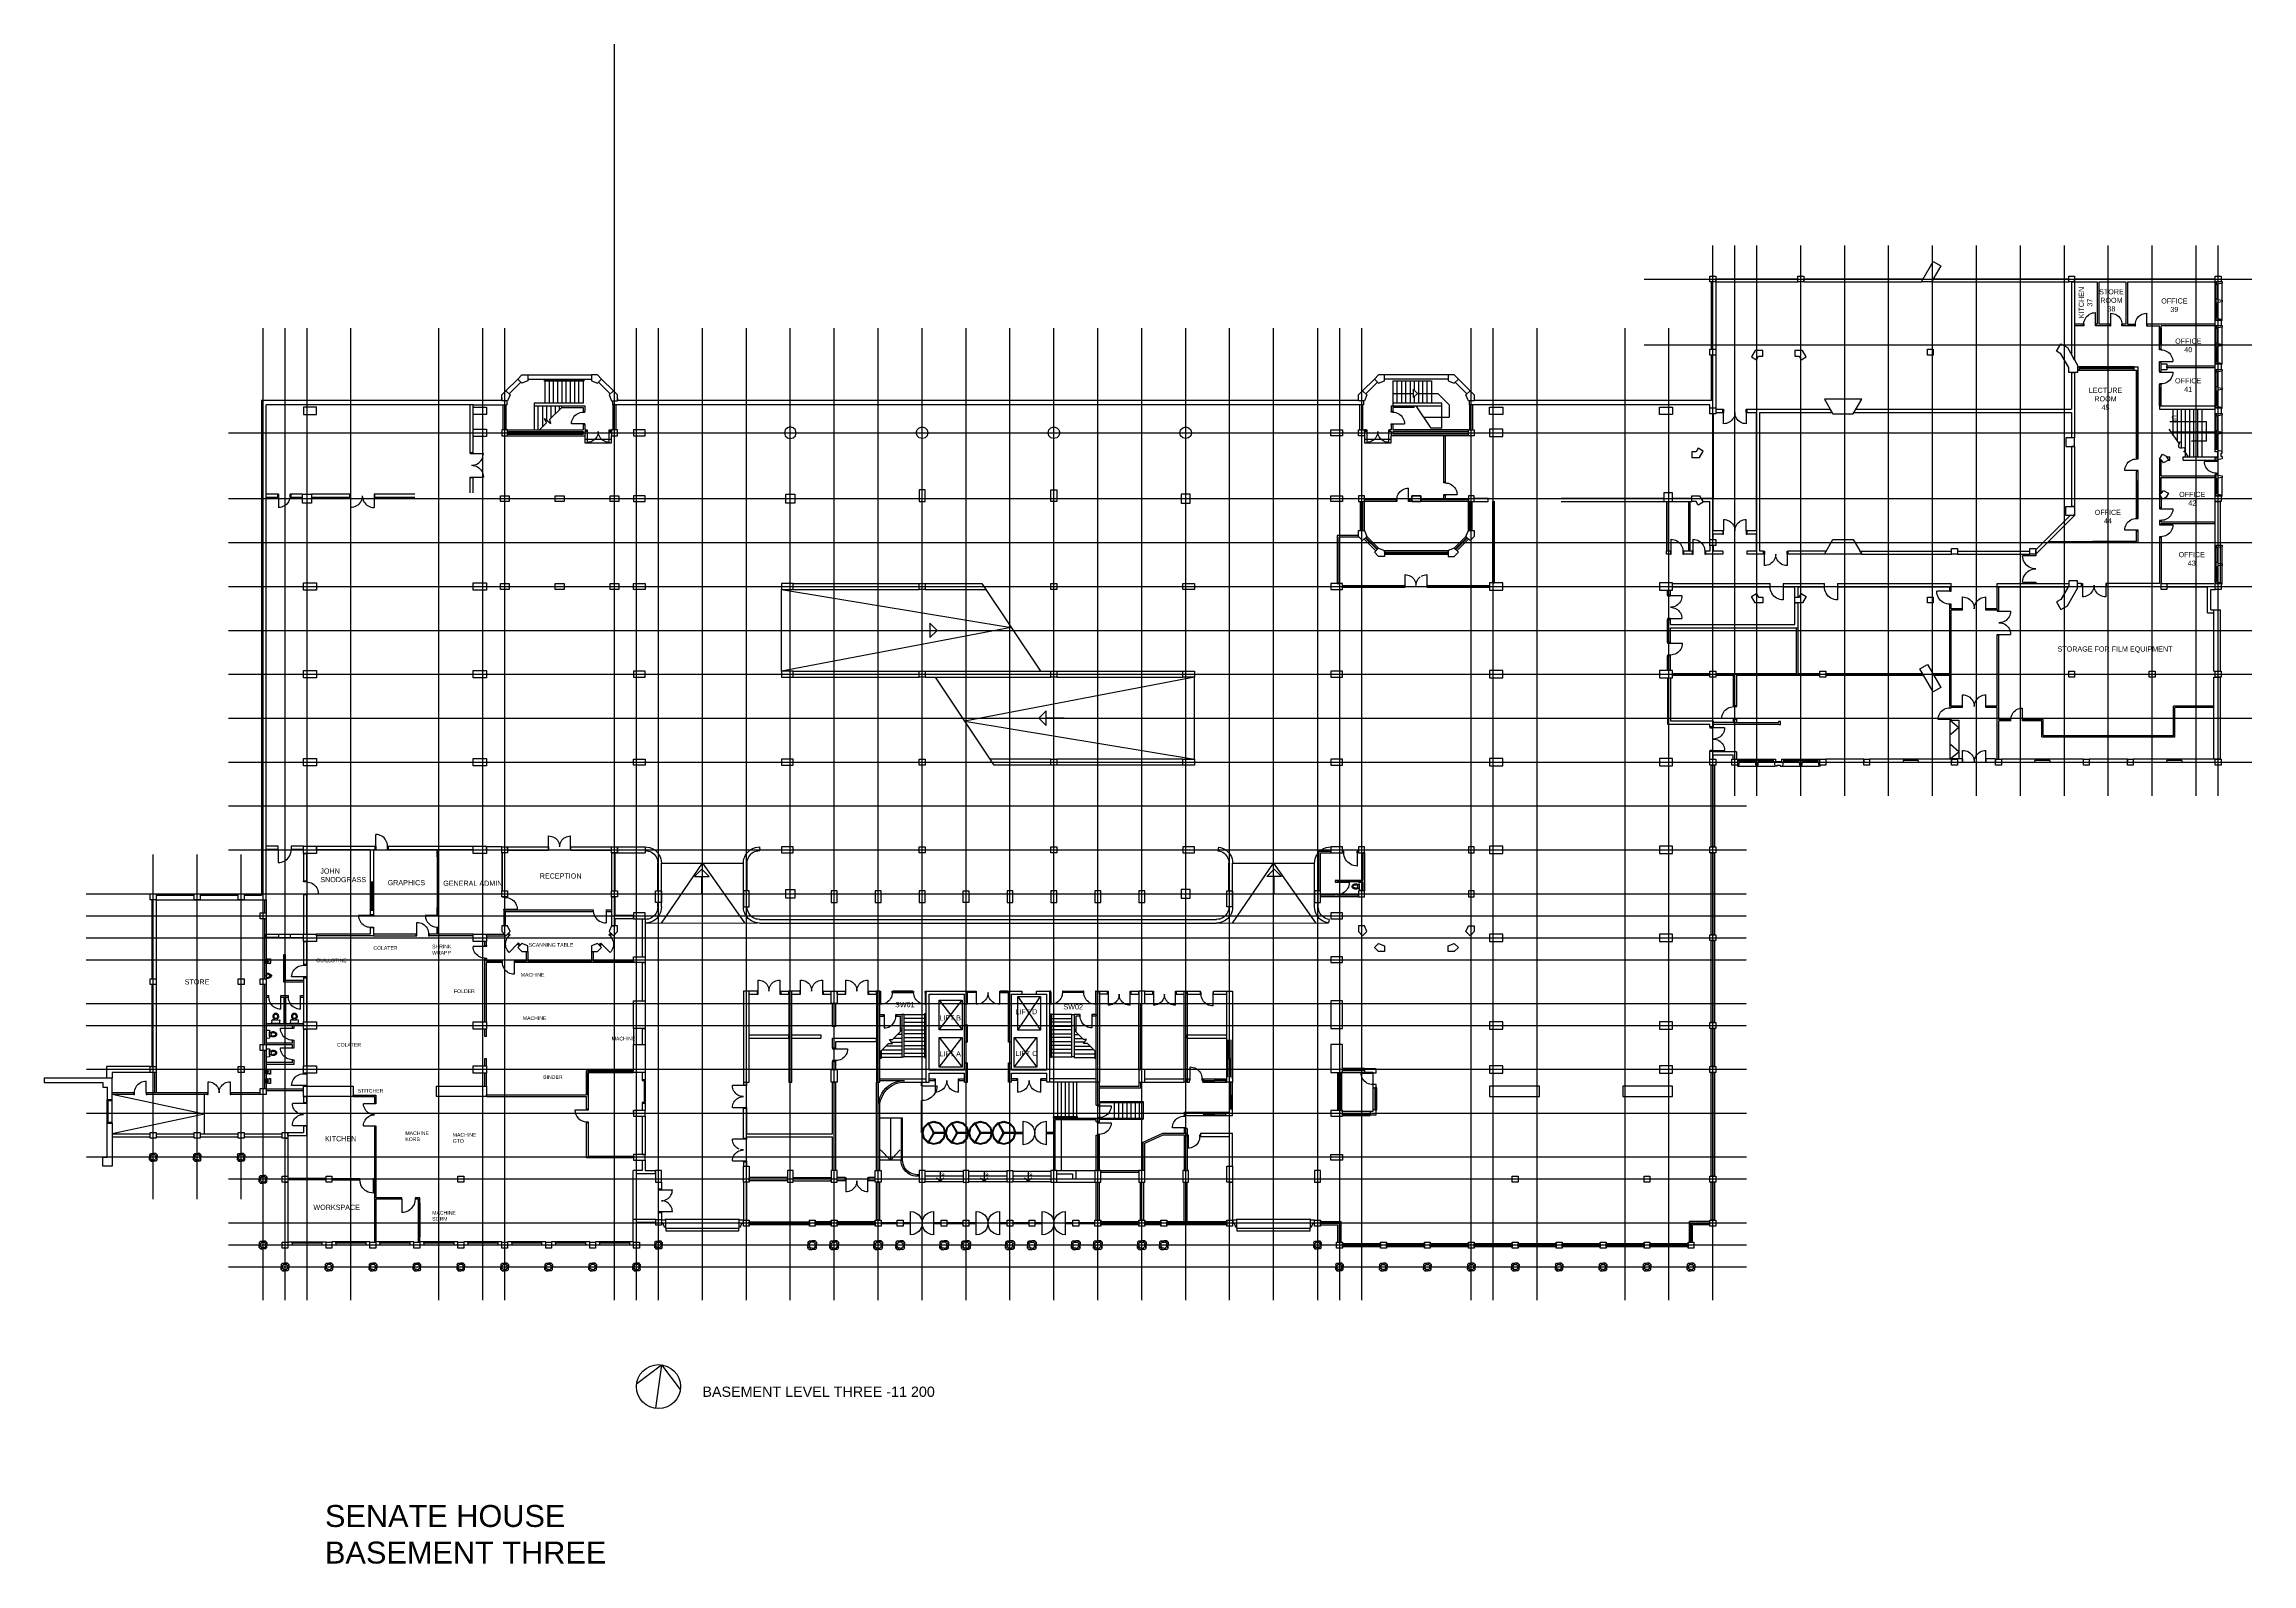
# Model space of a CAD drawing. Header units: millimetres. Extents: x -65483 to 85267, y -36001 to 67826.
import ezdxf

# ---------------------------------------------------------------- set-up
doc = ezdxf.new("R2010")
doc.units = ezdxf.units.MM
doc.linetypes.add('PCENTRE', pattern=[50.8, 31.75, -6.35, 6.35, -6.35])
for name, color, linetype in [('Boundaries_and_building_grids', 140, 'Continuous'), ('BRICK_WALLS_P4', 1, 'Continuous'), ('COLUMNS_P5', 5, 'Continuous'), ('DR', 8, 'Continuous'), ('Fourth Floor - Stairs', 8, 'Continuous'), ('LIFTS AND STAIRS', 8, 'Continuous'), ('SANITARY', 4, 'Continuous'), ('TEXT', 2, 'Continuous'), ('WA', 6, 'Continuous'), ('WA_EXT', 7, 'Continuous'), ('WN', 4, 'Continuous')]:
    doc.layers.add(name, color=color, linetype=linetype)
doc.styles.add('Arial1', font='arial.ttf')

msp = doc.modelspace()

# ---------------------------------------------------------------- hatches: boundary and pattern name
at = {"layer": 'TEXT'}
h = msp.add_hatch(color=256, dxfattribs=at)
h.dxf.hatch_style = 1
h.paths.add_polyline_path([(81307, 40734), (81148, 40693), (81307, 40693)])
h.paths.add_polyline_path([(81390, 40756), (81307, 40734), (81307, 40693), (81390, 40693)])

# ---------------------------------------------------------------- linework, layer by layer
at = {"layer": 'Boundaries_and_building_grids', "color": 140, "linetype": 'PCENTRE', "lineweight": -3}
for p, q in [((-26533, -17978), (-26533, 67826)), ((48467, -17978), (48467, 54076)), ((49967, 16476), (49967, 54076)), ((51467, 16476), (51467, 54076)), ((54467, 16476), (54467, 54076)), ((57467, 16476), (57467, 54076)), ((60467, 16476), (60467, 54076)), ((63467, 16476), (63467, 54076)), ((66467, 16476), (66467, 54076)), ((69467, 16476), (69467, 54076)), ((72467, 16476), (72467, 54076)), ((75467, 16476), (75467, 54076)), ((78467, 16476), (78467, 54076)), ((81467, 16476), (81467, 54076)), ((82967, 16476), (82967, 54076)), ((43781, 51776), (85267, 51776)), ((-50533, -17978), (-50533, 48423)), ((-49033, -17978), (-49033, 48423)), ((-47533, -17978), (-47533, 48423)), ((-44533, -17978), (-44533, 48423)), ((-38533, -17978), (-38533, 48423)), ((-35533, -17978), (-35533, 48423)), ((-34033, -17978), (-34033, 48423)), ((-26533, -17978), (-26533, 48423)), ((-25033, -17978), (-25033, 48423)), ((-23533, -17978), (-23533, 48423)), ((-20533, -17978), (-20533, 48423)), ((-17533, -17978), (-17533, 48423)), ((-14533, -17978), (-14533, 48423)), ((-11533, -17978), (-11533, 48423)), ((-8533, -17978), (-8533, 48423)), ((-5533, -17978), (-5533, 48423)), ((-2533, -17978), (-2533, 48423)), ((467, -17978), (467, 48423)), ((3467, -17978), (3467, 48423)), ((6467, -17978), (6467, 48423)), ((9467, -17978), (9467, 48423)), ((12467, -17978), (12467, 48423)), ((15467, -17978), (15467, 48423)), ((18467, -17978), (18467, 48423)), ((21467, 48423), (21467, -17978)), ((22967, 48423), (22967, -17978)), ((24467, 48423), (24467, -17978)), ((31967, -17978), (31967, 48423)), ((33467, -17978), (33467, 48423)), ((36467, -17978), (36467, 48423)), ((42467, -17978), (42467, 48423)), ((45467, -17978), (45467, 48423)), ((43781, 47276), (85267, 47276)), ((-52891, 41276), (85267, 41276)), ((-52891, 41276), (85267, 41276)), ((-52891, 36776), (85267, 36776)), ((-52891, 33776), (85267, 33776)), ((-52891, 30776), (85267, 30776)), ((-52891, 27776), (85267, 27776)), ((-52891, 24776), (85267, 24776)), ((-52891, 21776), (85267, 21776)), ((-52891, 18776), (85267, 18776)), ((-52891, 15776), (50767, 15776)), ((-58033, -11080), (-58033, 12453)), ((-55033, -11080), (-55033, 12453)), ((-52891, 12776), (50767, 12776)), ((-52033, -11080), (-52033, 12453)), ((-62623, 9776), (50767, 9776)), ((-62623, 8276), (50767, 8276)), ((-62623, 6776), (50767, 6776)), ((-62623, 5276), (50767, 5276)), ((-62623, 2276), (50767, 2276)), ((-62623, 776), (50767, 776)), ((50767, -2224), (-62623, -2224)), ((50767, -5224), (-62623, -5224)), ((50767, -8224), (-62623, -8224)), ((50767, -9724), (-52891, -9724)), ((50767, -12724), (-52891, -12724)), ((50767, -14224), (-52891, -14224)), ((50767, -15724), (-52891, -15724))]:
    msp.add_line(p, q, dxfattribs=at)
at = {"layer": 'Boundaries_and_building_grids', "color": 4, "linetype": 'Continuous'}
for p, q in [((-25018, -23681), (-23324, -22404)), ((-23324, -22404), (-23742, -25375)), ((-23324, -22404), (-22047, -24098))]:
    msp.add_line(p, q, dxfattribs=at)
msp.add_circle((-23533, -23890), 1500, dxfattribs=at)
at = {"layer": 'BRICK_WALLS_P4'}
for p, q in [((72947, 51576), (72947, 46626)), ((72947, 51576), (73167, 51576)), ((73167, 51576), (73167, 46245)), ((73167, 46245), (72947, 46626)), ((72947, 45388), (72947, 42886)), ((72947, 45388), (73167, 45388)), ((73167, 45388), (73167, 40926)), ((-34133, 41476), (-34133, 43176)), ((-33933, 41476), (-33933, 43176)), ((-30140, 43106), (-28564, 43106)), ((-30140, 42996), (-30140, 43106)), ((-30140, 42996), (-28674, 42996)), ((-28674, 42996), (-28674, 42733)), ((-28674, 42733), (-28564, 42733)), ((-28564, 43106), (-28564, 42733)), ((-26633, 41476), (-26633, 43176)), ((-26433, 41476), (-26433, 43176)), ((24367, 41476), (24367, 43176)), ((24567, 41476), (24567, 43176)), ((26499, 43106), (26499, 42733)), ((26499, 43106), (28074, 43106)), ((26609, 42733), (26499, 42733)), ((26609, 42996), (26609, 42733)), ((28074, 42996), (26609, 42996)), ((28074, 42996), (28074, 43106)), ((31867, 41476), (31867, 43176)), ((32067, 41476), (32067, 43176)), ((48477, 42576), (48457, 42576)), ((48667, 42886), (49142, 42886)), ((48667, 42666), (49142, 42666)), ((49142, 42666), (49142, 42886)), ((50792, 42666), (50792, 42886)), ((50792, 42886), (56474, 42886)), ((50792, 42666), (51448, 42666)), ((51448, 34576), (51448, 42666)), ((51668, 33196), (51668, 42666)), ((51668, 42666), (56601, 42666)), ((56601, 42666), (56474, 42886)), ((58104, 42666), (58231, 42886)), ((58104, 42666), (72947, 42666)), ((58231, 42886), (72947, 42886)), ((72947, 42666), (72947, 40926)), ((78958, 43105), (82767, 43105)), ((78958, 43105), (78958, 42886)), ((78958, 42886), (82767, 42886)), ((82767, 42666), (82767, 42886)), ((-33833, 41476), (-28674, 41476)), ((-33833, 41366), (-33833, 41476)), ((-33833, 41366), (-28674, 41366)), ((-33833, 41186), (-28674, 41186)), ((-33833, 41076), (-33833, 41186)), ((-33833, 41076), (-28564, 41076)), ((-28674, 41833), (-28564, 41833)), ((-28674, 41833), (-28674, 41476)), ((-28674, 41366), (-28674, 41186)), ((-28564, 41833), (-28564, 41476)), ((-28564, 41476), (-28448, 41476)), ((-28448, 41366), (-28564, 41366)), ((-28564, 41366), (-28564, 41076)), ((-28448, 41366), (-28448, 41476)), ((-26848, 41476), (-26733, 41476)), ((-26848, 41476), (-26848, 41366)), ((-26848, 41366), (-26733, 41366)), ((-26733, 41366), (-26733, 41476)), ((24783, 41476), (24667, 41476)), ((24667, 41366), (24667, 41476)), ((24783, 41366), (24667, 41366)), ((24783, 41366), (24783, 41476)), ((26499, 41476), (26383, 41476)), ((26383, 41366), (26383, 41476)), ((26499, 41366), (26383, 41366)), ((26609, 41833), (26499, 41833)), ((26499, 41833), (26499, 41476)), ((26499, 41366), (26499, 41076)), ((31767, 41076), (26499, 41076)), ((26609, 41833), (26609, 41476)), ((31767, 41476), (26609, 41476)), ((26609, 41366), (26609, 41186)), ((31767, 41366), (26609, 41366)), ((31767, 41186), (26609, 41186)), ((31767, 41366), (31767, 41476)), ((31767, 41076), (31767, 41186)), ((73167, 40926), (72947, 40926)), ((72947, 40326), (72947, 36226)), ((73167, 40326), (72947, 40326)), ((73167, 40326), (73167, 36226)), ((79442, 39631), (79673, 39631)), ((79569, 39412), (79673, 39412)), ((79673, 39412), (79673, 39631)), ((80573, 39412), (80573, 39631)), ((80573, 39631), (82937, 39631)), ((80573, 39412), (82767, 39412)), ((82837, 39367), (82837, 39408)), ((82927, 39408), (82927, 39367)), ((82837, 38426), (82837, 38467)), ((82927, 38467), (82927, 38426)), ((24412, 34593), (24412, 36576)), ((24522, 34593), (24522, 36576)), ((24557, 34593), (24557, 36576)), ((24557, 36576), (24667, 36576)), ((26828, 36686), (24667, 36686)), ((24667, 36576), (24667, 36686)), ((24667, 34593), (24667, 36576)), ((26828, 36576), (24667, 36576)), ((26828, 36576), (26828, 36686)), ((27917, 36686), (27728, 36686)), ((27728, 36576), (27728, 36686)), ((27917, 36576), (27728, 36576)), ((27917, 36576), (27917, 36686)), ((31767, 36686), (28517, 36686)), ((28517, 36576), (28517, 36686)), ((31767, 36576), (28517, 36576)), ((31767, 36576), (31767, 36686)), ((31767, 34593), (31767, 36576)), ((31767, 36576), (31877, 36576)), ((31877, 34593), (31877, 36576)), ((31912, 34593), (31912, 36576)), ((32022, 34593), (32022, 36576)), ((32167, 36796), (33127, 36796)), ((32167, 36576), (32167, 36796)), ((32167, 36576), (33127, 36576)), ((33127, 36576), (33127, 36796)), ((38097, 36796), (45117, 36796)), ((38097, 36576), (45117, 36576)), ((45717, 36796), (47030, 36796)), ((45717, 36576), (47030, 36576)), ((47650, 36796), (48487, 36796)), ((47778, 36576), (48267, 36576)), ((48267, 33976), (48267, 36576)), ((48487, 34576), (48487, 36796)), ((73167, 36226), (72947, 36226)), ((72856, 35626), (70517, 33287)), ((73167, 35626), (70517, 32976)), ((73167, 35626), (72856, 35626)), ((73167, 35626), (73167, 35736)), ((24557, 34593), (24667, 34593)), ((25454, 33211), (24653, 34013)), ((25532, 33289), (24730, 34090)), ((24762, 34122), (24833, 34193)), ((25564, 33321), (24762, 34122)), ((25634, 33391), (24833, 34193)), ((25564, 33321), (25634, 33391)), ((26034, 33226), (30400, 33226)), ((26034, 33116), (26034, 33226)), ((30400, 33116), (30400, 33226)), ((30800, 33391), (31602, 34193)), ((30871, 33321), (30800, 33391)), ((30871, 33321), (31672, 34122)), ((30903, 33289), (31704, 34090)), ((30980, 33211), (31782, 34013)), ((31602, 34193), (31672, 34122)), ((31767, 34593), (31877, 34593)), ((45560, 33196), (45307, 33196)), ((45307, 32976), (45307, 33196)), ((45560, 33196), (45560, 32976)), ((46460, 33196), (46460, 32976)), ((47058, 33196), (46460, 33196)), ((47058, 33196), (47058, 32976)), ((48267, 33196), (47958, 33196)), ((47958, 33196), (47958, 32976)), ((48267, 33576), (48267, 33196)), ((49142, 34576), (48487, 34576)), ((48487, 33976), (48487, 34356)), ((49142, 34356), (48487, 34356)), ((48487, 33576), (48487, 33196)), ((49142, 33196), (48487, 33196)), ((49142, 34576), (49142, 34356)), ((49142, 33196), (49142, 32976)), ((51448, 34576), (50792, 34576)), ((50792, 34576), (50792, 34356)), ((51448, 34356), (50792, 34356)), ((51448, 33196), (50792, 33196)), ((50792, 33196), (50792, 32976)), ((51448, 33196), (51448, 34356)), ((51928, 33196), (51668, 33196)), ((51928, 32976), (51928, 33196)), ((56202, 33196), (53578, 33196)), ((53578, 32976), (53578, 33196)), ((56075, 32976), (56202, 33196)), ((58502, 33196), (64767, 33196)), ((58502, 33196), (58629, 32976)), ((65167, 33196), (70117, 33196)), ((70117, 32976), (70117, 33196)), ((70517, 32976), (70517, 33287)), ((26034, 33116), (30400, 33116)), ((26034, 33081), (30400, 33081)), ((26034, 32971), (30400, 32971)), ((45560, 32976), (45307, 32976)), ((47058, 32976), (46460, 32976)), ((49142, 32976), (47958, 32976)), ((51928, 32976), (50792, 32976)), ((56075, 32976), (53578, 32976)), ((58629, 32976), (64767, 32976)), ((65167, 32976), (70117, 32976)), ((45357, 30176), (45357, 30526)), ((45577, 30176), (45357, 30176)), ((45577, 30176), (45577, 30526)), ((45717, 30976), (52368, 30976)), ((45717, 30756), (52368, 30756)), ((52368, 30756), (52368, 30976)), ((53268, 30976), (53268, 30756)), ((53268, 30976), (56075, 30976)), ((53268, 30756), (54067, 30756)), ((54067, 30046), (54067, 30756)), ((54287, 30046), (54287, 30756)), ((54287, 30756), (56075, 30756)), ((56075, 30756), (56075, 30976)), ((56975, 30976), (56975, 30756)), ((56975, 30976), (64738, 30976)), ((56975, 30756), (64738, 30756)), ((64648, 30756), (64738, 30756)), ((64738, 30756), (64738, 30976)), ((67887, 30756), (67887, 30976)), ((67887, 30976), (72767, 30976)), ((67887, 30756), (72733, 30756)), ((73644, 30976), (73367, 30976)), ((73367, 30756), (73367, 30976)), ((73644, 30756), (73367, 30756)), ((73644, 30756), (73644, 30976)), ((78958, 30976), (75344, 30976)), ((75344, 30756), (75344, 30976)), ((79072, 30756), (75344, 30756)), ((79072, 30976), (79068, 30976)), ((79472, 30976), (82672, 30976)), ((79472, 30976), (79472, 30756)), ((79472, 30756), (82247, 30756)), ((82247, 28966), (82247, 30756)), ((82467, 29186), (82467, 30576)), ((82467, 30576), (82767, 30576)), ((54067, 30046), (54177, 30046)), ((54067, 29646), (54177, 29646)), ((54067, 28176), (54067, 29646)), ((54287, 27956), (54287, 29646)), ((82247, 28966), (82672, 28966)), ((82467, 29186), (82747, 29186)), ((45577, 28526), (45357, 28526)), ((45357, 26941), (45357, 28526)), ((45577, 28176), (45577, 28526)), ((45577, 28176), (54067, 28176)), ((45577, 27956), (54287, 27956)), ((45577, 26941), (45577, 27956)), ((45357, 26941), (45577, 26941)), ((45577, 26041), (45357, 26041)), ((45357, 25026), (45357, 26041)), ((45577, 25026), (45577, 26041)), ((45357, 24526), (45357, 21376)), ((45577, 24526), (45577, 21596)), ((49877, 22612), (49877, 24831)), ((49877, 24831), (50097, 24831)), ((50097, 22612), (50097, 24831)), ((50097, 24831), (50097, 24721)), ((64648, 24721), (64648, 24831)), ((45357, 21376), (48267, 21376)), ((45577, 21596), (48487, 21596)), ((48267, 21176), (48267, 21376)), ((48487, 21176), (48267, 21176)), ((48487, 21596), (48487, 21176)), ((49877, 21486), (48487, 21486)), ((48487, 21376), (52962, 21376)), ((49877, 22612), (50097, 22612)), ((49877, 21712), (50097, 21712)), ((49877, 21486), (49877, 21712)), ((49877, 21486), (50097, 21486)), ((50097, 21486), (50097, 21712)), ((50097, 21486), (52962, 21486)), ((53072, 21540), (52962, 21540)), ((52962, 21486), (52962, 21540)), ((52962, 21320), (52962, 21376)), ((53072, 21320), (52962, 21320)), ((53072, 21320), (53072, 21540)), ((64648, 21630), (64738, 21630)), ((64648, 21630), (64648, 18996)), ((64648, 21630), (65257, 21630)), ((64668, 21630), (65257, 21139)), ((65257, 21139), (64704, 20662)), ((65257, 21630), (65257, 18996)), ((65257, 19486), (64697, 19976)), ((48267, 18976), (48267, 19526)), ((48487, 19526), (48267, 19526)), ((48487, 19526), (48487, 19476)), ((50077, 19476), (48487, 19476)), ((48487, 18976), (48487, 19256)), ((49857, 19256), (48487, 19256)), ((49857, 18976), (49857, 19256)), ((50077, 19476), (50077, 18976)), ((56167, 18996), (58767, 18996)), ((56167, 18996), (56167, 18776)), ((56167, 18776), (58767, 18776)), ((58767, 18996), (58767, 18776)), ((59167, 18996), (64767, 18996)), ((59167, 18996), (59167, 18776)), ((59167, 18776), (61452, 18776)), ((61452, 18886), (61452, 18776)), ((62482, 18886), (61452, 18886)), ((62482, 18886), (62482, 18776)), ((62482, 18776), (64767, 18776)), ((65257, 18996), (64648, 18996)), ((64668, 18996), (65257, 19486)), ((64767, 18996), (64767, 18776)), ((65513, 18996), (65167, 18996)), ((65167, 18996), (65167, 18776)), ((65167, 18776), (65513, 18776)), ((66313, 18776), (66313, 18776)), ((67767, 18996), (67113, 18996)), ((67113, 18776), (67767, 18776)), ((67767, 18996), (67767, 18776)), ((67887, 18976), (67977, 18976)), ((68167, 18996), (68167, 18776)), ((68167, 18996), (73767, 18996)), ((68167, 18776), (70452, 18776)), ((70452, 18776), (70452, 18886)), ((71482, 18886), (70452, 18886)), ((71482, 18886), (71482, 18776)), ((71482, 18776), (73767, 18776)), ((73767, 18776), (73767, 18996)), ((74167, 18996), (74167, 18776)), ((74167, 18996), (76767, 18996)), ((74167, 18776), (76767, 18776)), ((76767, 18996), (76767, 18776)), ((77167, 18996), (77167, 18776)), ((77167, 18996), (82672, 18996)), ((77167, 18776), (79452, 18776)), ((79452, 18776), (79452, 18886)), ((80482, 18886), (79452, 18886)), ((80482, 18886), (80482, 18776)), ((80482, 18776), (82767, 18776)), ((-49508, 13026), (-50333, 13026)), ((-49508, 12806), (-50333, 12806)), ((-49508, 12806), (-49508, 13026)), ((-48608, 13026), (-48608, 12806)), ((-47783, 13026), (-48608, 13026)), ((-47783, 12806), (-48608, 12806)), ((-47783, 12806), (-47783, 13026)), ((-47783, 12526), (-47783, 10636)), ((-47783, 12526), (-47563, 12526)), ((-47563, 12526), (-47563, 10636)), ((-46883, 12806), (-46883, 13026)), ((-46883, 13026), (-42885, 13026)), ((-46883, 12806), (-43220, 12806)), ((-43220, 12806), (-43220, 8354)), ((-43000, 12806), (-43000, 8354)), ((-43000, 12806), (-42885, 12806)), ((-42885, 13026), (-42885, 12806)), ((-41985, 13026), (-41985, 12806)), ((-41985, 13026), (-36183, 13026)), ((-41985, 12806), (-36183, 12806)), ((-36183, 12806), (-36183, 13026)), ((-34233, 12976), (-35283, 12976)), ((-35283, 12756), (-35283, 12976)), ((-34233, 12756), (-35283, 12756)), ((-34233, 12756), (-34233, 12976)), ((-33833, 12756), (-33833, 12976)), ((-33833, 12976), (-31033, 12976)), ((-33833, 12756), (-31033, 12756)), ((-31033, 12756), (-31033, 12976)), ((-31033, 12976), (-31033, 12756)), ((-29533, 12756), (-29533, 12976)), ((-29533, 12976), (-29533, 12756)), ((-29533, 12976), (-26733, 12976)), ((-29533, 12756), (-26733, 12756)), ((-26733, 12756), (-26733, 12976)), ((-26733, 12576), (-26733, 9976)), ((-26733, 12576), (-26513, 12576)), ((-26733, 12576), (-24433, 12576)), ((-26513, 12576), (-26513, 9976)), ((-26333, 12976), (-24433, 12976)), ((-26333, 12576), (-26333, 12976)), ((-24433, 12976), (-24433, 12576)), ((21557, 9976), (21557, 12686)), ((21557, 12686), (22367, 12686)), ((21667, 9976), (21667, 12576)), ((21667, 12576), (22367, 12576)), ((22367, 12576), (22367, 12686)), ((23167, 12576), (23167, 12686)), ((23167, 12686), (23267, 12686)), ((23167, 12576), (23267, 12576)), ((23267, 12576), (23267, 12686)), ((24167, 12576), (24167, 12686)), ((24267, 12686), (24167, 12686)), ((24267, 12576), (24167, 12576)), ((24267, 12576), (24267, 12686)), ((24557, 12576), (24557, 10696)), ((24667, 12576), (24557, 12576)), ((24667, 12576), (24667, 9976)), ((-47563, 10636), (-47783, 10636)), ((24557, 10696), (22667, 10696)), ((22667, 10696), (22667, 10566)), ((22667, 10566), (22777, 10566)), ((24557, 10586), (22777, 10586)), ((22777, 10586), (22777, 10566)), ((24557, 10586), (24557, 9976)), ((-50443, 9376), (-50443, 8476)), ((-50333, 9376), (-50333, 8476)), ((-47783, 9736), (-47563, 9736)), ((-26733, 9976), (-26513, 9976)), ((-26733, 9576), (-26733, 7593)), ((-26733, 9576), (-26513, 9576)), ((-26513, 9576), (-26513, 8296)), ((21667, 9976), (21557, 9976)), ((22667, 9686), (21667, 9686)), ((21667, 9576), (21667, 9686)), ((24267, 9576), (21667, 9576)), ((22777, 9706), (22667, 9706)), ((22667, 9706), (22667, 9686)), ((22777, 9706), (22777, 9686)), ((24267, 9686), (22777, 9686)), ((24267, 9576), (24267, 9686)), ((24667, 9976), (24557, 9976)), ((-50443, 8076), (-50443, 3976)), ((-50333, 8076), (-50333, 3976)), ((-43220, 8354), (-43000, 8354)), ((-26733, 7593), (-26513, 7593)), ((-25233, 8296), (-26513, 8296)), ((-25233, 8076), (-26513, 8076)), ((-26513, 8076), (-26513, 7593)), ((-25233, 8076), (-25233, 8296)), ((-24653, 8076), (-24653, 5476)), ((-24653, 8076), (-24433, 8076)), ((-24433, 8076), (-24433, 5476)), ((-49464, 6796), (-50345, 6796)), ((-50333, 7026), (-49464, 7026)), ((-50333, 6796), (-50333, 7026)), ((-49464, 7026), (-48651, 7026)), ((-49464, 6796), (-49464, 7026)), ((-49464, 6796), (-49464, 6911)), ((-49464, 6796), (-48651, 6796)), ((-49115, 6796), (-49000, 6796)), ((-48651, 7026), (-47783, 7026)), ((-48651, 6796), (-48651, 7026)), ((-48651, 6796), (-48651, 6911)), ((-48651, 6796), (-47783, 6796)), ((-47783, 7026), (-47563, 7026)), ((-47783, 6796), (-47783, 7026)), ((-47783, 6526), (-47783, 4944)), ((-47783, 6526), (-47563, 6526)), ((-47563, 6526), (-47563, 4944)), ((-46883, 6916), (-46883, 7026)), ((-43220, 7026), (-46883, 7026)), ((-43000, 6916), (-46883, 6916)), ((-43220, 7454), (-43220, 7026)), ((-43000, 7454), (-43220, 7454)), ((-43000, 7454), (-43000, 6916)), ((-49133, 5606), (-49133, 3771)), ((-49023, 5606), (-49133, 5606)), ((-49023, 5606), (-49023, 3886)), ((-47783, 4944), (-47563, 4944)), ((-47783, 4944), (-47563, 4944)), ((-24653, 5476), (-24433, 5476)), ((-24653, 5076), (-24653, 2476)), ((-24653, 5076), (-24433, 5076)), ((-24433, 5076), (-24433, 2476)), ((-50443, 3576), (-50443, 3426)), ((-50443, 3426), (-50443, -524)), ((-50333, 3576), (-50333, 3426)), ((-50333, 3426), (-50333, -524)), ((-49133, 3771), (-47783, 3771)), ((-49023, 3886), (-47783, 3886)), ((-47783, 4044), (-47783, 1026)), ((-47783, 4044), (-47563, 4044)), ((-47563, 4044), (-47783, 4044)), ((-47563, 4044), (-47563, 1026)), ((-24653, 3276), (-24653, 2526)), ((-16788, 3136), (-17333, 3136)), ((-17333, 2916), (-17333, 3136)), ((-16788, 3136), (-16788, 2916)), ((-15188, 3136), (-15188, 2916)), ((-15188, 3136), (-14643, 3136)), ((-14643, 2916), (-14643, 3136)), ((-13878, 3136), (-14423, 3136)), ((-14423, 2916), (-14423, 3136)), ((-13878, 3136), (-13878, 2916)), ((-12278, 3136), (-12278, 2916)), ((-12278, 3136), (-11733, 3136)), ((-11733, 2916), (-11733, 3136)), ((-11333, 3136), (-10788, 3136)), ((-11333, 2916), (-11333, 3136)), ((-10788, 3136), (-10788, 2916)), ((-9188, 3136), (-9188, 2916)), ((-9188, 3136), (-8643, 3136)), ((-8643, 2916), (-8643, 3136)), ((6577, 3136), (7122, 3136)), ((6577, 2916), (6577, 3136)), ((7122, 2916), (7122, 3136)), ((8722, 2916), (8722, 3136)), ((8722, 3136), (9267, 3136)), ((9267, 2916), (9267, 3136)), ((9667, 3136), (10212, 3136)), ((9667, 2916), (9667, 3136)), ((10212, 2916), (10212, 3136)), ((11812, 3136), (12357, 3136)), ((11812, 2916), (11812, 3136)), ((12357, 2916), (12357, 3136)), ((12577, 2916), (12577, 3136)), ((12577, 3136), (13472, 3136)), ((13472, 2916), (13472, 3136)), ((14372, 3136), (15267, 3136)), ((14372, 2916), (14372, 3136)), ((15267, 2916), (15267, 3136)), ((-50333, 2821), (-50131, 2821)), ((-50333, 2706), (-50131, 2706)), ((-50131, 2706), (-50131, 2821)), ((-49318, 2706), (-49318, 2821)), ((-49318, 2821), (-48798, 2821)), ((-49318, 2706), (-49115, 2706)), ((-49115, 2706), (-49115, 906)), ((-49000, 2706), (-49000, 906)), ((-49000, 2706), (-48798, 2706)), ((-48798, 2706), (-48798, 2821)), ((-47985, 2821), (-47783, 2821)), ((-47985, 2706), (-47985, 2821)), ((-47985, 2706), (-47783, 2706)), ((-47783, 2821), (-47783, 2706)), ((-24653, 2476), (-24433, 2476)), ((-17333, 2916), (-16788, 2916)), ((-15188, 2916), (-14643, 2916)), ((-14423, 2916), (-13878, 2916)), ((-12278, 2916), (-11733, 2916)), ((-11643, 716), (-11643, 2276)), ((-11643, 2276), (-11423, 2276)), ((-11423, 716), (-11423, 2276)), ((-11333, 2916), (-10788, 2916)), ((-9188, 2916), (-8643, 2916)), ((-8423, 1526), (-8175, 1526)), ((-8175, 1416), (-8175, 1526)), ((-7275, 1416), (-7275, 1526)), ((-7275, 1526), (-6918, 1526)), ((-6918, 1526), (-6918, 460)), ((5210, 1526), (4852, 1526)), ((4852, 1526), (4852, 526)), ((5210, 1416), (5210, 1526)), ((6357, 1526), (6110, 1526)), ((6110, 1416), (6110, 1526)), ((6357, 1526), (6357, 1416)), ((7122, 2916), (6577, 2916)), ((8722, 2916), (9267, 2916)), ((9267, 2276), (9377, 2276)), ((9267, -2224), (9267, 2276)), ((9377, -2224), (9377, 2276)), ((9667, 2916), (10212, 2916)), ((11812, 2916), (12357, 2916)), ((12577, 2916), (13472, 2916)), ((14372, 2916), (15267, 2916)), ((-50333, 906), (-47783, 906)), ((-50333, 791), (-47783, 791)), ((-48533, 589), (-48533, 791)), ((-48533, 589), (-48418, 589)), ((-48418, 589), (-48418, 791)), ((-47783, 1026), (-47563, 1026)), ((-47783, 906), (-47783, 791)), ((-47783, 526), (-47783, -1974)), ((-47783, 526), (-47563, 526)), ((-47563, 526), (-47563, -1974)), ((-25233, 576), (-25233, -524)), ((-24653, 576), (-24653, -524)), ((-24653, 576), (-24433, 576)), ((-24433, 576), (-24433, -524)), ((-17333, 136), (-14643, 136)), ((-17333, -84), (-17333, 136)), ((-14643, -84), (-14643, 136)), ((-14423, 136), (-12443, 136)), ((-14423, -84), (-14423, 136)), ((-12443, 136), (-12443, -84)), ((-11423, 716), (-11643, 716)), ((-8423, 1416), (-8175, 1416)), ((-7275, 1416), (-7028, 1416)), ((-7028, 1416), (-7028, 350)), ((-6918, 526), (-7028, 526)), ((4852, 526), (4962, 526)), ((5210, 1416), (4962, 1416)), ((4962, 1416), (4962, 350)), ((6357, 1416), (6110, 1416)), ((12577, 141), (15267, 141)), ((12577, -89), (12577, 141)), ((15267, -89), (15267, 141)), ((-50443, -924), (-50443, -1111)), ((-50443, -1111), (-50443, -3524)), ((-48533, -426), (-50333, -426)), ((-48533, -541), (-50333, -541)), ((-50333, -924), (-50333, -1111)), ((-50333, -1111), (-50333, -3524)), ((-48533, -426), (-48533, -224)), ((-48533, -224), (-48418, -224)), ((-48533, -744), (-48533, -541)), ((-48533, -744), (-48418, -744)), ((-48418, -744), (-48418, -224)), ((-24653, -524), (-24433, -524)), ((-17333, -84), (-14643, -84)), ((-14423, -84), (-12443, -84)), ((-11643, -84), (-8643, -84)), ((-11643, -773), (-11643, -84)), ((-11423, -773), (-11643, -773)), ((-11423, -304), (-8643, -304)), ((-11423, -773), (-11423, -304)), ((-8643, -304), (-8643, -84)), ((12577, -89), (15267, -89)), ((-57943, -2424), (-57943, -2611)), ((-57943, -2611), (-57943, -3814)), ((-57833, -2424), (-57833, -2611)), ((-57833, -2611), (-57833, -3814)), ((-48533, -1759), (-50333, -1759)), ((-48418, -1874), (-50333, -1874)), ((-48533, -1759), (-48533, -1557)), ((-48533, -1557), (-48418, -1557)), ((-48418, -1874), (-48418, -1557)), ((-47783, -1974), (-47563, -1974)), ((-47783, -2474), (-47563, -2474)), ((-47783, -2474), (-47563, -2474)), ((-24653, -2424), (-24653, -2924)), ((-24433, -2424), (-24653, -2424)), ((-24433, -2924), (-24653, -2924)), ((-24433, -2424), (-24433, -2924)), ((-11643, -2224), (-11643, -1673)), ((-11423, -1673), (-11643, -1673)), ((-11643, -2224), (-11423, -2224)), ((-11423, -2224), (-11423, -1673)), ((-8423, -2864), (-5263, -2864)), ((-8423, -2974), (-8423, -2864)), ((-8423, -2974), (-6728, -2974)), ((-5263, -3084), (-5263, -2864)), ((-5043, -2864), (-4643, -2864)), ((-5043, -2974), (-5043, -2864)), ((-5043, -2974), (-4643, -2974)), ((-3043, -2864), (-2643, -2864)), ((-3043, -2974), (-2643, -2974)), ((-2643, -2974), (-2643, -2864)), ((977, -2864), (577, -2864)), ((577, -2974), (577, -2864)), ((977, -2974), (577, -2974)), ((2977, -2864), (2577, -2864)), ((2977, -2974), (2577, -2974)), ((2977, -2974), (2977, -2864)), ((6357, -2864), (3197, -2864)), ((3197, -3084), (3197, -2864)), ((9267, -2224), (9377, -2224)), ((9667, -2854), (12357, -2854)), ((9667, -3084), (9667, -2854)), ((12357, -3084), (12357, -2854)), ((12577, -3084), (12577, -2854)), ((12577, -2854), (12727, -2854)), ((12727, -2854), (12727, -2964)), ((12727, -3084), (12727, -2854)), ((13627, -2854), (13627, -2964)), ((13627, -3084), (13627, -2854)), ((13627, -2854), (15267, -2854)), ((13697, -3084), (13697, -2854)), ((15197, -3084), (15197, -2854)), ((15267, -3084), (15267, -2854)), ((24667, -2184), (24667, -2414)), ((25481, -2184), (24667, -2184)), ((24667, -2414), (25251, -2414)), ((25251, -2414), (25251, -2446)), ((25251, -2446), (25481, -2446)), ((25481, -2446), (25481, -2184)), ((-59312, -3814), (-60833, -3814)), ((-59312, -3924), (-60833, -3924)), ((-59362, -3924), (-59362, -3814)), ((-54333, -3814), (-58512, -3814)), ((-54333, -3924), (-58512, -3924)), ((-58462, -3924), (-58462, -3814)), ((-54333, -3814), (-54333, -3924)), ((-52733, -3814), (-52733, -3924)), ((-50733, -3814), (-52733, -3814)), ((-50733, -3924), (-52733, -3924)), ((-50333, -3536), (-47783, -3536)), ((-50333, -3651), (-47783, -3651)), ((-47783, -3374), (-47563, -3374)), ((-47563, -3374), (-47783, -3374)), ((-47783, -3651), (-47783, -3536)), ((-47783, -4074), (-47783, -4499)), ((-47783, -4074), (-47563, -4074)), ((-47563, -4499), (-47783, -4499)), ((-47563, -4074), (-47563, -4499)), ((-17733, -3084), (-17733, -3279)), ((-17733, -3084), (-17513, -3084)), ((-17733, -3279), (-17513, -3279)), ((-17513, -3084), (-17513, -3279)), ((-11643, -6614), (-11643, -3084)), ((-11643, -3084), (-11423, -3084)), ((-11423, -9124), (-11423, -3084)), ((-8643, -9124), (-8643, -3084)), ((-8643, -3084), (-8533, -3084)), ((-8533, -3084), (-8533, -4544)), ((-6728, -3084), (-5263, -3084)), ((6357, -3084), (3197, -3084)), ((6357, -4659), (6357, -3084)), ((6577, -4659), (6577, -3084)), ((6577, -3359), (9299, -3359)), ((6577, -3469), (9409, -3469)), ((9299, -3359), (9299, -3084)), ((9409, -3469), (9409, -3084)), ((9667, -3084), (12357, -3084)), ((12577, -3084), (12357, -3084)), ((12577, -3084), (12727, -3084)), ((13627, -3084), (15267, -3084)), ((25251, -3259), (25251, -3489)), ((25481, -3259), (25251, -3259)), ((25251, -3489), (25481, -3489)), ((25379, -3489), (25481, -3489)), ((25481, -3489), (25481, -3259)), ((-25233, -5134), (-25233, -5024)), ((-24653, -4524), (-24653, -5024)), ((-24433, -4524), (-24653, -4524)), ((-24433, -5024), (-24653, -5024)), ((-24653, -5424), (-24653, -8024)), ((-24653, -5424), (-24433, -5424)), ((-24433, -4524), (-24433, -5024)), ((-24433, -5424), (-24433, -8024)), ((-17733, -4879), (-17513, -4879)), ((-17733, -6925), (-17733, -4879)), ((-17513, -4879), (-17513, -6614)), ((-8423, -9124), (-8423, -4779)), ((-6973, -5559), (-6973, -8414)), ((-6973, -5559), (-6863, -5559)), ((-6863, -8414), (-6863, -5559)), ((6357, -4659), (6577, -4659)), ((6357, -5809), (6357, -5559)), ((6357, -5559), (6577, -5559)), ((6357, -5809), (6577, -5809)), ((6577, -4659), (6467, -4659)), ((6577, -5559), (6467, -5559)), ((6577, -5809), (6467, -5809)), ((6577, -5809), (6577, -5559)), ((12357, -5134), (12357, -5414)), ((12357, -5134), (13697, -5134)), ((12357, -5364), (12467, -5364)), ((12577, -5364), (12357, -5364)), ((12577, -5364), (13697, -5364)), ((13697, -5364), (13697, -5134)), ((15197, -5364), (15197, -5134)), ((15197, -5134), (15447, -5134)), ((15197, -5364), (15667, -5364)), ((15447, -4919), (15667, -4919)), ((15447, -5134), (15447, -4919)), ((15667, -5364), (15667, -4919)), ((25065, -5099), (25065, -5329)), ((25251, -5099), (25065, -5099)), ((25065, -5329), (25481, -5329)), ((25481, -4989), (25251, -4989)), ((25251, -4989), (25251, -5099)), ((25481, -4989), (25379, -4989)), ((25481, -5329), (25481, -4989)), ((-48833, -6524), (-47783, -6524)), ((-48833, -6744), (-48833, -6524)), ((-48833, -6744), (-47563, -6744)), ((-47783, -6099), (-47783, -6524)), ((-47563, -6099), (-47783, -6099)), ((-47563, -6099), (-47563, -6744)), ((-17733, -6925), (-17513, -6925)), ((-17513, -6614), (-11643, -6614)), ((-17513, -6834), (-11643, -6834)), ((-17513, -6925), (-17513, -6834)), ((-11643, -9124), (-11643, -6834)), ((6357, -9124), (6357, -6709)), ((6357, -6709), (6577, -6709)), ((6577, -6709), (6467, -6709)), ((6577, -9124), (6577, -6709)), ((9557, -7194), (10902, -6584)), ((9557, -9124), (9557, -7194)), ((9667, -7265), (10926, -6694)), ((9667, -9124), (9667, -7265)), ((10902, -6584), (12577, -6584)), ((10926, -6694), (12357, -6694)), ((12357, -6214), (12357, -6584)), ((12357, -6264), (12467, -6264)), ((12577, -6264), (12357, -6264)), ((12357, -6694), (12357, -9124)), ((12577, -6264), (12577, -6584)), ((12577, -6584), (12577, -6804)), ((12577, -6804), (12577, -6694)), ((12577, -6814), (12577, -9124)), ((13477, -6584), (15667, -6584)), ((13477, -6584), (13477, -6814)), ((13477, -6804), (13477, -6694)), ((13477, -6814), (15447, -6814)), ((15447, -8824), (15447, -6814)), ((15667, -8824), (15667, -6584)), ((-24653, -8024), (-24433, -8024)), ((-24653, -8424), (-24653, -9124)), ((-24653, -8424), (-24433, -8424)), ((-24433, -8424), (-24433, -9124)), ((-17733, -8525), (-17733, -8824)), ((-17733, -8525), (-17513, -8525)), ((-17733, -8824), (-17513, -8824)), ((-17513, -8525), (-17513, -8824)), ((15447, -8824), (15667, -8824)), ((-23733, -9344), (-24653, -9344)), ((-24433, -9124), (-23733, -9124)), ((-23733, -9344), (-23733, -9124)), ((-23553, -9924), (-23553, -10396)), ((-23553, -9924), (-23333, -9924)), ((-23333, -10396), (-23553, -10396)), ((-23333, -9924), (-23333, -10396)), ((-14733, -9614), (-17333, -9614)), ((-17333, -9834), (-17333, -9614)), ((-14733, -9834), (-17333, -9834)), ((-14733, -9834), (-14733, -9614)), ((-14333, -9614), (-11733, -9614)), ((-14333, -9834), (-14333, -9614)), ((-14333, -9834), (-11733, -9834)), ((-11733, -9834), (-11733, -9614)), ((-11423, -9124), (-11643, -9124)), ((-11423, -9124), (-11643, -9124)), ((-10790, -9614), (-11333, -9614)), ((-11333, -9834), (-11333, -9614)), ((-10790, -9834), (-11333, -9834)), ((-10790, -9614), (-10790, -9834)), ((-8733, -9614), (-9190, -9614)), ((-9190, -9614), (-9190, -9834)), ((-8733, -9834), (-9190, -9834)), ((-8733, -9834), (-8733, -9614)), ((-8423, -9124), (-8643, -9124)), ((-8643, -9924), (-8423, -9924)), ((-8643, -12524), (-8643, -9924)), ((-8423, -12524), (-8423, -9924)), ((-5733, -9414), (-5863, -9414)), ((-5733, -9524), (-5863, -9524)), ((3667, -9354), (4737, -9354)), ((3667, -9694), (4737, -9694)), ((3667, -9924), (6267, -9924)), ((4737, -9354), (4737, -9694)), ((4967, -9124), (4967, -9694)), ((4967, -9694), (6267, -9694)), ((6357, -9124), (6577, -9124)), ((6357, -12524), (6357, -9924)), ((6357, -9924), (6577, -9924)), ((6577, -12524), (6577, -9924)), ((6667, -9124), (9267, -9124)), ((6667, -9234), (6667, -9124)), ((6667, -9234), (9267, -9234)), ((9267, -9234), (9267, -9124)), ((9357, -9924), (9577, -9924)), ((9357, -9924), (9357, -12524)), ((9577, -9924), (9577, -12524)), ((12357, -9124), (12577, -9124)), ((12357, -12614), (12357, -9924)), ((12357, -9924), (12577, -9924)), ((12577, -12614), (12577, -9924)), ((15447, -9924), (15447, -12524)), ((15447, -9924), (15667, -9924)), ((15667, -9924), (15667, -12524)), ((-23333, -11996), (-23553, -11996)), ((-23553, -11996), (-23553, -12468)), ((-23333, -11996), (-23333, -12468)), ((-25253, -14004), (-25253, -12468)), ((-23717, -12468), (-25253, -12468)), ((-25033, -14024), (-25033, -12688)), ((-23717, -12688), (-25033, -12688)), ((-23717, -12688), (-23717, -12468)), ((-23553, -12468), (-23333, -12468)), ((-8423, -12524), (-8643, -12524)), ((6357, -12524), (6577, -12524)), ((9577, -12524), (9357, -12524)), ((12357, -12614), (12577, -12614)), ((15447, -12524), (15667, -12524)), ((-25253, -14004), (-25033, -14024))]:
    msp.add_line(p, q, dxfattribs=at)
at = {"layer": 'BRICK_WALLS_P4', "linetype": 'Continuous'}
for p, q in [((-36403, 39851), (-36403, 43176)), ((-36183, 41526), (-36183, 43176)), ((-36183, 39851), (-36183, 41026)), ((-36403, 37176), (-36403, 38251)), ((-36183, 37176), (-36183, 38251)), ((-49483, 37076), (-50333, 37076)), ((-49483, 36856), (-50333, 36856)), ((-47833, 37076), (-48683, 37076)), ((-47833, 36856), (-48683, 36856)), ((-44558, 37076), (-47233, 37076)), ((-44558, 36856), (-47233, 36856)), ((-40163, 37076), (-42958, 37076)), ((-40163, 36856), (-42958, 36856)), ((65513, 18996), (65513, 18776)), ((67113, 18996), (67113, 18776)), ((-47783, 9736), (-47783, 9626)), ((-47783, 9626), (-47783, 7026)), ((-47563, 9736), (-47563, 7026)), ((-8423, 460), (-8423, 1416)), ((-7195, -3036), (-6963, -2990)), ((-6963, -2990), (-6728, -2974)), ((15667, -2854), (15667, -2754)), ((-8517, -4544), (-8471, -4312)), ((-8471, -4312), (-8395, -4089)), ((-8408, -4558), (-8365, -4341)), ((-8395, -4089), (-8291, -3877)), ((-8365, -4341), (-8294, -4131)), ((-8294, -4131), (-8196, -3932)), ((-8291, -3877), (-8160, -3680)), ((-8196, -3932), (-8073, -3747)), ((-8160, -3680), (-8004, -3503)), ((-8073, -3747), (-7926, -3581)), ((-8004, -3503), (-7827, -3347)), ((-7926, -3581), (-7760, -3435)), ((-7827, -3347), (-7630, -3216)), ((-7760, -3435), (-7575, -3311)), ((-7630, -3216), (-7419, -3112)), ((-7575, -3311), (-7376, -3213)), ((-7419, -3112), (-7195, -3036)), ((-7376, -3213), (-7167, -3142)), ((-7167, -3142), (-6949, -3099)), ((-6949, -3099), (-6728, -3084)), ((-8517, -4544), (-8533, -4544)), ((-8423, -4779), (-8408, -4558)), ((-6963, -8559), (-6973, -8414)), ((-6935, -8702), (-6963, -8559)), ((-6888, -8839), (-6935, -8702)), ((-6824, -8969), (-6888, -8839)), ((-6854, -8545), (-6863, -8414)), ((-6829, -8673), (-6854, -8545)), ((-6787, -8797), (-6829, -8673)), ((-6743, -9090), (-6824, -8969)), ((-6729, -8914), (-6787, -8797)), ((-6656, -9023), (-6729, -8914)), ((-6570, -9121), (-6656, -9023)), ((-25253, -12468), (-25253, -9124)), ((-24653, -9124), (-25253, -9124)), ((-24433, -9344), (-25033, -9344)), ((-25033, -12468), (-25033, -9344)), ((-17733, -9924), (-17733, -12524)), ((-17533, -9924), (-17533, -12524)), ((-6648, -9199), (-6743, -9090)), ((-6539, -9295), (-6648, -9199)), ((-6472, -9208), (-6570, -9121)), ((-6418, -9376), (-6539, -9295)), ((-6363, -9280), (-6472, -9208)), ((-6288, -9440), (-6418, -9376)), ((-6245, -9338), (-6363, -9280)), ((-6150, -9486), (-6288, -9440)), ((-6122, -9380), (-6245, -9338)), ((-6008, -9515), (-6150, -9486)), ((-5993, -9406), (-6122, -9380)), ((-5863, -9524), (-6008, -9515)), ((-5863, -9414), (-5993, -9406))]:
    msp.add_line(p, q, dxfattribs=at)
at = {"layer": 'COLUMNS_P5'}
for p, q in [((-5263, -3084), (-5263, 3136)), ((-5263, 3136), (-2423, 3136)), ((-2423, 2236), (-2423, 3136)), ((357, -364), (357, 3136)), ((357, 3136), (1267, 3136)), ((1267, 3136), (1267, 2916)), ((2287, 2916), (2287, 3136)), ((2287, 3136), (3197, 3136)), ((3197, -3084), (3197, 3136)), ((-5043, -2264), (-5043, 2916)), ((-5043, 2916), (-2643, 2916)), ((-2643, 2236), (-2643, 2916)), ((-2423, 2236), (-2643, 2236)), ((-2643, 836), (-2643, 2236)), ((577, -364), (577, 2916)), ((577, 2916), (1267, 2916)), ((1267, 2916), (2287, 2916)), ((2287, 2916), (2977, 2916)), ((2977, -2264), (2977, 2916)), ((-2643, -364), (-2643, 836)), ((-2643, 836), (-2423, 836)), ((-2423, -364), (-2423, 836)), ((-2423, -364), (-2643, -364)), ((-2643, -1764), (-2643, -364)), ((577, -364), (357, -364)), ((577, -1764), (577, -364)), ((-2643, -2264), (-5043, -2264)), ((-5043, -3084), (-5043, -2484)), ((-5043, -2484), (-2643, -2484)), ((-2643, -2264), (-2643, -1764)), ((-2643, -1764), (-2423, -1764)), ((-2643, -3084), (-2643, -2484)), ((-2423, -3084), (-2423, -1764)), ((357, -1764), (577, -1764)), ((357, -3084), (357, -1764)), ((577, -2264), (577, -1764)), ((2977, -2264), (577, -2264)), ((577, -2484), (2977, -2484)), ((577, -3084), (577, -2484)), ((2977, -3084), (2977, -2484)), ((-5263, -3084), (-5043, -3084)), ((-2643, -3084), (-2423, -3084)), ((577, -3084), (357, -3084)), ((3197, -3084), (2977, -3084)), ((-58291, -8052), (-58205, -7966)), ((-58291, -8052), (-58291, -8224)), ((-58205, -8138), (-58291, -8052)), ((-58291, -8397), (-58291, -8224)), ((-58205, -8310), (-58291, -8397)), ((-58291, -8397), (-58205, -8483)), ((-58119, -8052), (-58205, -7966)), ((-58205, -7966), (-58033, -7966)), ((-58205, -8138), (-58119, -8052)), ((-58205, -8224), (-58205, -8138)), ((-58205, -8310), (-58205, -8224)), ((-58119, -8397), (-58205, -8310)), ((-58119, -8397), (-58205, -8483)), ((-58205, -8483), (-58033, -8483)), ((-58033, -8052), (-58119, -8052)), ((-58033, -8397), (-58119, -8397)), ((-57861, -7966), (-58033, -7966)), ((-57947, -8052), (-58033, -8052)), ((-58033, -8397), (-57947, -8397)), ((-57861, -8483), (-58033, -8483)), ((-57947, -8052), (-57861, -7966)), ((-57947, -8052), (-57861, -8138)), ((-57861, -8310), (-57947, -8397)), ((-57947, -8397), (-57861, -8483)), ((-57774, -8052), (-57861, -7966)), ((-57861, -8138), (-57774, -8052)), ((-57861, -8224), (-57861, -8138)), ((-57861, -8224), (-57861, -8310)), ((-57861, -8310), (-57774, -8397)), ((-57774, -8397), (-57861, -8483)), ((-57774, -8052), (-57774, -8224)), ((-57774, -8397), (-57774, -8224)), ((-55291, -8052), (-55205, -7966)), ((-55205, -8138), (-55291, -8052)), ((-55291, -8052), (-55291, -8224)), ((-55291, -8397), (-55291, -8224)), ((-55205, -8310), (-55291, -8397)), ((-55291, -8397), (-55205, -8483)), ((-55119, -8052), (-55205, -7966)), ((-55205, -7966), (-55033, -7966)), ((-55205, -8138), (-55119, -8052)), ((-55205, -8224), (-55205, -8138)), ((-55205, -8310), (-55205, -8224)), ((-55119, -8397), (-55205, -8310)), ((-55119, -8397), (-55205, -8483)), ((-55205, -8483), (-55033, -8483)), ((-55033, -8052), (-55119, -8052)), ((-55033, -8397), (-55119, -8397)), ((-54861, -7966), (-55033, -7966)), ((-54947, -8052), (-55033, -8052)), ((-55033, -8397), (-54947, -8397)), ((-54861, -8483), (-55033, -8483)), ((-54947, -8052), (-54861, -7966)), ((-54947, -8052), (-54861, -8138)), ((-54861, -8310), (-54947, -8397)), ((-54947, -8397), (-54861, -8483)), ((-54774, -8052), (-54861, -7966)), ((-54861, -8138), (-54774, -8052)), ((-54861, -8224), (-54861, -8138)), ((-54861, -8224), (-54861, -8310)), ((-54861, -8310), (-54774, -8397)), ((-54774, -8397), (-54861, -8483)), ((-54774, -8052), (-54774, -8224)), ((-54774, -8397), (-54774, -8224)), ((-52291, -8052), (-52205, -7966)), ((-52205, -8138), (-52291, -8052)), ((-52291, -8052), (-52291, -8224)), ((-52291, -8397), (-52291, -8224)), ((-52205, -8310), (-52291, -8397)), ((-52291, -8397), (-52205, -8483)), ((-52119, -8052), (-52205, -7966)), ((-52205, -7966), (-52033, -7966)), ((-52205, -8138), (-52119, -8052)), ((-52205, -8224), (-52205, -8138)), ((-52205, -8310), (-52205, -8224)), ((-52119, -8397), (-52205, -8310)), ((-52119, -8397), (-52205, -8483)), ((-52205, -8483), (-52033, -8483)), ((-52033, -8052), (-52119, -8052)), ((-52033, -8397), (-52119, -8397)), ((-51861, -7966), (-52033, -7966)), ((-51947, -8052), (-52033, -8052)), ((-52033, -8397), (-51947, -8397)), ((-51861, -8483), (-52033, -8483)), ((-51947, -8052), (-51861, -7966)), ((-51947, -8052), (-51861, -8138)), ((-51861, -8310), (-51947, -8397)), ((-51947, -8397), (-51861, -8483)), ((-51774, -8052), (-51861, -7966)), ((-51861, -8138), (-51774, -8052)), ((-51861, -8224), (-51861, -8138)), ((-51861, -8224), (-51861, -8310)), ((-51861, -8310), (-51774, -8397)), ((-51774, -8397), (-51861, -8483)), ((-51774, -8052), (-51774, -8224)), ((-51774, -8397), (-51774, -8224)), ((-50791, -9552), (-50705, -9466)), ((-50705, -9638), (-50791, -9552)), ((-50791, -9552), (-50791, -9724)), ((-50791, -9897), (-50791, -9724)), ((-50705, -9810), (-50791, -9897)), ((-50791, -9897), (-50705, -9983)), ((-50619, -9552), (-50705, -9466)), ((-50705, -9466), (-50533, -9466)), ((-50705, -9638), (-50619, -9552)), ((-50705, -9724), (-50705, -9638)), ((-50705, -9810), (-50705, -9724)), ((-50619, -9897), (-50705, -9810)), ((-50619, -9897), (-50705, -9983)), ((-50705, -9983), (-50533, -9983)), ((-50533, -9552), (-50619, -9552)), ((-50533, -9897), (-50619, -9897)), ((-50361, -9466), (-50533, -9466)), ((-50447, -9552), (-50533, -9552)), ((-50533, -9897), (-50447, -9897)), ((-50361, -9983), (-50533, -9983)), ((-50447, -9552), (-50361, -9466)), ((-50447, -9552), (-50361, -9638)), ((-50361, -9810), (-50447, -9897)), ((-50447, -9897), (-50361, -9983)), ((-50274, -9552), (-50361, -9466)), ((-50361, -9638), (-50274, -9552)), ((-50361, -9724), (-50361, -9638)), ((-50361, -9724), (-50361, -9810)), ((-50361, -9810), (-50274, -9897)), ((-50274, -9897), (-50361, -9983)), ((-50274, -9552), (-50274, -9724)), ((-50274, -9897), (-50274, -9724)), ((-50791, -14052), (-50705, -13966)), ((-50705, -14138), (-50791, -14052)), ((-50791, -14052), (-50791, -14224)), ((-50791, -14397), (-50791, -14224)), ((-50705, -14310), (-50791, -14397)), ((-50791, -14397), (-50705, -14483)), ((-50619, -14052), (-50705, -13966)), ((-50705, -13966), (-50533, -13966)), ((-50705, -14138), (-50619, -14052)), ((-50705, -14224), (-50705, -14138)), ((-50705, -14310), (-50705, -14224)), ((-50619, -14397), (-50705, -14310)), ((-50619, -14397), (-50705, -14483)), ((-50705, -14483), (-50533, -14483)), ((-50533, -14052), (-50619, -14052)), ((-50533, -14397), (-50619, -14397)), ((-50361, -13966), (-50533, -13966)), ((-50447, -14052), (-50533, -14052)), ((-50533, -14397), (-50447, -14397)), ((-50361, -14483), (-50533, -14483)), ((-50447, -14052), (-50361, -13966)), ((-50447, -14052), (-50361, -14138)), ((-50361, -14310), (-50447, -14397)), ((-50447, -14397), (-50361, -14483)), ((-50274, -14052), (-50361, -13966)), ((-50361, -14138), (-50274, -14052)), ((-50361, -14224), (-50361, -14138)), ((-50361, -14224), (-50361, -14310)), ((-50361, -14310), (-50274, -14397)), ((-50274, -14397), (-50361, -14483)), ((-50274, -14052), (-50274, -14224)), ((-50274, -14397), (-50274, -14224)), ((-23791, -14052), (-23705, -13966)), ((-23791, -14052), (-23791, -14224)), ((-23705, -14138), (-23791, -14052)), ((-23791, -14397), (-23791, -14224)), ((-23705, -14310), (-23791, -14397)), ((-23791, -14397), (-23705, -14483)), ((-23619, -14052), (-23705, -13966)), ((-23705, -13966), (-23533, -13966)), ((-23705, -14138), (-23619, -14052)), ((-23705, -14224), (-23705, -14138)), ((-23705, -14310), (-23705, -14224)), ((-23619, -14397), (-23705, -14310)), ((-23619, -14397), (-23705, -14483)), ((-23705, -14483), (-23533, -14483)), ((-23533, -14052), (-23619, -14052)), ((-23533, -14397), (-23619, -14397)), ((-23361, -13966), (-23533, -13966)), ((-23447, -14052), (-23533, -14052)), ((-23533, -14397), (-23447, -14397)), ((-23361, -14483), (-23533, -14483)), ((-23447, -14052), (-23361, -13966)), ((-23447, -14052), (-23361, -14138)), ((-23361, -14310), (-23447, -14397)), ((-23447, -14397), (-23361, -14483)), ((-23274, -14052), (-23361, -13966)), ((-23361, -14138), (-23274, -14052)), ((-23361, -14224), (-23361, -14138)), ((-23361, -14224), (-23361, -14310)), ((-23361, -14310), (-23274, -14397)), ((-23274, -14397), (-23361, -14483)), ((-23274, -14052), (-23274, -14224)), ((-23274, -14397), (-23274, -14224)), ((-13333, -14024), (-13233, -13924)), ((-13333, -14024), (-13333, -14224)), ((-13233, -14124), (-13333, -14024)), ((-13333, -14424), (-13333, -14224)), ((-13233, -14324), (-13333, -14424)), ((-13333, -14424), (-13233, -14524)), ((-13233, -13924), (-13033, -13924)), ((-13133, -14024), (-13233, -13924)), ((-13233, -14124), (-13133, -14024)), ((-13233, -14224), (-13233, -14124)), ((-13233, -14324), (-13233, -14224)), ((-13133, -14424), (-13233, -14324)), ((-13133, -14424), (-13233, -14524)), ((-13233, -14524), (-13033, -14524)), ((-13033, -14024), (-13133, -14024)), ((-13033, -14424), (-13133, -14424)), ((-12833, -13924), (-13033, -13924)), ((-12933, -14024), (-13033, -14024)), ((-13033, -14424), (-12933, -14424)), ((-12833, -14524), (-13033, -14524)), ((-12933, -14024), (-12833, -13924)), ((-12933, -14024), (-12833, -14124)), ((-12833, -14324), (-12933, -14424)), ((-12933, -14424), (-12833, -14524)), ((-12733, -14024), (-12833, -13924)), ((-12833, -14124), (-12733, -14024)), ((-12833, -14224), (-12833, -14124)), ((-12833, -14224), (-12833, -14324)), ((-12833, -14324), (-12733, -14424)), ((-12733, -14424), (-12833, -14524)), ((-12733, -14024), (-12733, -14224)), ((-12733, -14424), (-12733, -14224)), ((-11833, -14024), (-11733, -13924)), ((-11733, -14124), (-11833, -14024)), ((-11833, -14024), (-11833, -14224)), ((-11833, -14424), (-11833, -14224)), ((-11733, -14324), (-11833, -14424)), ((-11833, -14424), (-11733, -14524)), ((-11633, -14024), (-11733, -13924)), ((-11733, -13924), (-11533, -13924)), ((-11733, -14124), (-11633, -14024)), ((-11733, -14224), (-11733, -14124)), ((-11733, -14324), (-11733, -14224)), ((-11633, -14424), (-11733, -14324)), ((-11633, -14424), (-11733, -14524)), ((-11733, -14524), (-11533, -14524)), ((-11533, -14024), (-11633, -14024)), ((-11533, -14424), (-11633, -14424)), ((-11333, -13924), (-11533, -13924)), ((-11433, -14024), (-11533, -14024)), ((-11533, -14424), (-11433, -14424)), ((-11333, -14524), (-11533, -14524)), ((-11433, -14024), (-11333, -13924)), ((-11433, -14024), (-11333, -14124)), ((-11333, -14324), (-11433, -14424)), ((-11433, -14424), (-11333, -14524)), ((-11233, -14024), (-11333, -13924)), ((-11333, -14124), (-11233, -14024)), ((-11333, -14224), (-11333, -14124)), ((-11333, -14224), (-11333, -14324)), ((-11333, -14324), (-11233, -14424)), ((-11233, -14424), (-11333, -14524)), ((-11233, -14024), (-11233, -14224)), ((-11233, -14424), (-11233, -14224)), ((-8833, -14024), (-8733, -13924)), ((-8833, -14024), (-8833, -14224)), ((-8733, -14124), (-8833, -14024)), ((-8833, -14424), (-8833, -14224)), ((-8733, -14324), (-8833, -14424)), ((-8833, -14424), (-8733, -14524)), ((-8633, -14024), (-8733, -13924)), ((-8733, -13924), (-8533, -13924)), ((-8733, -14124), (-8633, -14024)), ((-8733, -14224), (-8733, -14124)), ((-8733, -14324), (-8733, -14224)), ((-8633, -14424), (-8733, -14324)), ((-8633, -14424), (-8733, -14524)), ((-8733, -14524), (-8533, -14524)), ((-8533, -14024), (-8633, -14024)), ((-8533, -14424), (-8633, -14424)), ((-8333, -13924), (-8533, -13924)), ((-8433, -14024), (-8533, -14024)), ((-8533, -14424), (-8433, -14424)), ((-8333, -14524), (-8533, -14524)), ((-8433, -14024), (-8333, -13924)), ((-8433, -14024), (-8333, -14124)), ((-8333, -14324), (-8433, -14424)), ((-8433, -14424), (-8333, -14524)), ((-8233, -14024), (-8333, -13924)), ((-8333, -14124), (-8233, -14024)), ((-8333, -14224), (-8333, -14124)), ((-8333, -14224), (-8333, -14324)), ((-8333, -14324), (-8233, -14424)), ((-8233, -14424), (-8333, -14524)), ((-8233, -14024), (-8233, -14224)), ((-8233, -14424), (-8233, -14224)), ((-7333, -14024), (-7233, -13924)), ((-7333, -14024), (-7333, -14224)), ((-7233, -14124), (-7333, -14024)), ((-7333, -14424), (-7333, -14224)), ((-7233, -14324), (-7333, -14424)), ((-7333, -14424), (-7233, -14524)), ((-7133, -14024), (-7233, -13924)), ((-7233, -13924), (-7033, -13924)), ((-7233, -14124), (-7133, -14024)), ((-7233, -14224), (-7233, -14124)), ((-7233, -14324), (-7233, -14224)), ((-7133, -14424), (-7233, -14324)), ((-7133, -14424), (-7233, -14524)), ((-7233, -14524), (-7033, -14524)), ((-7033, -14024), (-7133, -14024)), ((-7033, -14424), (-7133, -14424)), ((-6833, -13924), (-7033, -13924)), ((-6933, -14024), (-7033, -14024)), ((-7033, -14424), (-6933, -14424)), ((-6833, -14524), (-7033, -14524)), ((-6933, -14024), (-6833, -13924)), ((-6933, -14024), (-6833, -14124)), ((-6833, -14324), (-6933, -14424)), ((-6933, -14424), (-6833, -14524)), ((-6733, -14024), (-6833, -13924)), ((-6833, -14124), (-6733, -14024)), ((-6833, -14224), (-6833, -14124)), ((-6833, -14224), (-6833, -14324)), ((-6833, -14324), (-6733, -14424)), ((-6733, -14424), (-6833, -14524)), ((-6733, -14024), (-6733, -14224)), ((-6733, -14424), (-6733, -14224)), ((-4333, -14024), (-4233, -13924)), ((-4233, -14124), (-4333, -14024)), ((-4333, -14024), (-4333, -14224)), ((-4333, -14424), (-4333, -14224)), ((-4233, -14324), (-4333, -14424)), ((-4333, -14424), (-4233, -14524)), ((-4233, -13924), (-4033, -13924)), ((-4133, -14024), (-4233, -13924)), ((-4233, -14124), (-4133, -14024)), ((-4233, -14224), (-4233, -14124)), ((-4233, -14324), (-4233, -14224)), ((-4133, -14424), (-4233, -14324)), ((-4133, -14424), (-4233, -14524)), ((-4233, -14524), (-4033, -14524)), ((-4033, -14024), (-4133, -14024)), ((-4033, -14424), (-4133, -14424)), ((-3833, -13924), (-4033, -13924)), ((-3933, -14024), (-4033, -14024)), ((-4033, -14424), (-3933, -14424)), ((-3833, -14524), (-4033, -14524)), ((-3933, -14024), (-3833, -13924)), ((-3933, -14024), (-3833, -14124)), ((-3833, -14324), (-3933, -14424)), ((-3933, -14424), (-3833, -14524)), ((-3733, -14024), (-3833, -13924)), ((-3833, -14124), (-3733, -14024)), ((-3833, -14224), (-3833, -14124)), ((-3833, -14224), (-3833, -14324)), ((-3833, -14324), (-3733, -14424)), ((-3733, -14424), (-3833, -14524)), ((-3733, -14024), (-3733, -14224)), ((-3733, -14424), (-3733, -14224)), ((-2833, -14024), (-2733, -13924)), ((-2833, -14024), (-2833, -14224)), ((-2733, -14124), (-2833, -14024)), ((-2833, -14424), (-2833, -14224)), ((-2733, -14324), (-2833, -14424)), ((-2833, -14424), (-2733, -14524)), ((-2633, -14024), (-2733, -13924)), ((-2733, -13924), (-2533, -13924)), ((-2733, -14124), (-2633, -14024)), ((-2733, -14224), (-2733, -14124)), ((-2733, -14324), (-2733, -14224)), ((-2633, -14424), (-2733, -14324)), ((-2633, -14424), (-2733, -14524)), ((-2733, -14524), (-2533, -14524)), ((-2533, -14024), (-2633, -14024)), ((-2533, -14424), (-2633, -14424)), ((-2333, -13924), (-2533, -13924)), ((-2433, -14024), (-2533, -14024)), ((-2533, -14424), (-2433, -14424)), ((-2333, -14524), (-2533, -14524)), ((-2433, -14024), (-2333, -13924)), ((-2433, -14024), (-2333, -14124)), ((-2333, -14324), (-2433, -14424)), ((-2433, -14424), (-2333, -14524)), ((-2233, -14024), (-2333, -13924)), ((-2333, -14124), (-2233, -14024)), ((-2333, -14224), (-2333, -14124)), ((-2333, -14224), (-2333, -14324)), ((-2333, -14324), (-2233, -14424)), ((-2233, -14424), (-2333, -14524)), ((-2233, -14024), (-2233, -14224)), ((-2233, -14424), (-2233, -14224)), ((167, -14024), (267, -13924)), ((167, -14024), (167, -14224)), ((267, -14124), (167, -14024)), ((167, -14424), (167, -14224)), ((267, -14324), (167, -14424)), ((167, -14424), (267, -14524)), ((267, -13924), (467, -13924)), ((367, -14024), (267, -13924)), ((367, -14024), (267, -14124)), ((267, -14224), (267, -14124)), ((267, -14224), (267, -14324)), ((267, -14324), (367, -14424)), ((367, -14424), (267, -14524)), ((267, -14524), (467, -14524)), ((367, -14024), (467, -14024)), ((467, -14424), (367, -14424)), ((667, -13924), (467, -13924)), ((467, -14024), (567, -14024)), ((467, -14424), (567, -14424)), ((667, -14524), (467, -14524)), ((567, -14024), (667, -13924)), ((667, -14124), (567, -14024)), ((567, -14424), (667, -14324)), ((567, -14424), (667, -14524)), ((767, -14024), (667, -13924)), ((667, -14124), (767, -14024)), ((667, -14224), (667, -14124)), ((667, -14324), (667, -14224)), ((667, -14324), (767, -14424)), ((767, -14424), (667, -14524)), ((767, -14024), (767, -14224)), ((767, -14424), (767, -14224)), ((1667, -14024), (1767, -13924)), ((1767, -14124), (1667, -14024)), ((1667, -14024), (1667, -14224)), ((1667, -14424), (1667, -14224)), ((1767, -14324), (1667, -14424)), ((1667, -14424), (1767, -14524)), ((1867, -14024), (1767, -13924)), ((1767, -13924), (1967, -13924)), ((1867, -14024), (1767, -14124)), ((1767, -14224), (1767, -14124)), ((1767, -14224), (1767, -14324)), ((1767, -14324), (1867, -14424)), ((1867, -14424), (1767, -14524)), ((1767, -14524), (1967, -14524)), ((1867, -14024), (1967, -14024)), ((1967, -14424), (1867, -14424)), ((2167, -13924), (1967, -13924)), ((1967, -14024), (2067, -14024)), ((1967, -14424), (2067, -14424)), ((2167, -14524), (1967, -14524)), ((2067, -14024), (2167, -13924)), ((2167, -14124), (2067, -14024)), ((2067, -14424), (2167, -14324)), ((2067, -14424), (2167, -14524)), ((2267, -14024), (2167, -13924)), ((2167, -14124), (2267, -14024)), ((2167, -14224), (2167, -14124)), ((2167, -14324), (2167, -14224)), ((2167, -14324), (2267, -14424)), ((2267, -14424), (2167, -14524)), ((2267, -14024), (2267, -14224)), ((2267, -14424), (2267, -14224)), ((4667, -14024), (4767, -13924)), ((4667, -14024), (4667, -14224)), ((4767, -14124), (4667, -14024)), ((4667, -14424), (4667, -14224)), ((4767, -14324), (4667, -14424)), ((4667, -14424), (4767, -14524)), ((4867, -14024), (4767, -13924)), ((4767, -13924), (4967, -13924)), ((4867, -14024), (4767, -14124)), ((4767, -14224), (4767, -14124)), ((4767, -14224), (4767, -14324)), ((4767, -14324), (4867, -14424)), ((4867, -14424), (4767, -14524)), ((4767, -14524), (4967, -14524)), ((4867, -14024), (4967, -14024)), ((4967, -14424), (4867, -14424)), ((5167, -13924), (4967, -13924)), ((4967, -14024), (5067, -14024)), ((4967, -14424), (5067, -14424)), ((5167, -14524), (4967, -14524)), ((5067, -14024), (5167, -13924)), ((5167, -14124), (5067, -14024)), ((5067, -14424), (5167, -14324)), ((5067, -14424), (5167, -14524)), ((5267, -14024), (5167, -13924)), ((5167, -14124), (5267, -14024)), ((5167, -14224), (5167, -14124)), ((5167, -14324), (5167, -14224)), ((5167, -14324), (5267, -14424)), ((5267, -14424), (5167, -14524)), ((5267, -14024), (5267, -14224)), ((5267, -14424), (5267, -14224)), ((6167, -14024), (6267, -13924)), ((6167, -14024), (6167, -14224)), ((6267, -14124), (6167, -14024)), ((6167, -14424), (6167, -14224)), ((6267, -14324), (6167, -14424)), ((6167, -14424), (6267, -14524)), ((6367, -14024), (6267, -13924)), ((6267, -13924), (6467, -13924)), ((6367, -14024), (6267, -14124)), ((6267, -14224), (6267, -14124)), ((6267, -14224), (6267, -14324)), ((6267, -14324), (6367, -14424)), ((6367, -14424), (6267, -14524)), ((6267, -14524), (6467, -14524)), ((6367, -14024), (6467, -14024)), ((6467, -14424), (6367, -14424)), ((6667, -13924), (6467, -13924)), ((6467, -14024), (6567, -14024)), ((6467, -14424), (6567, -14424)), ((6667, -14524), (6467, -14524)), ((6567, -14024), (6667, -13924)), ((6667, -14124), (6567, -14024)), ((6567, -14424), (6667, -14324)), ((6567, -14424), (6667, -14524)), ((6767, -14024), (6667, -13924)), ((6667, -14124), (6767, -14024)), ((6667, -14224), (6667, -14124)), ((6667, -14324), (6667, -14224)), ((6667, -14324), (6767, -14424)), ((6767, -14424), (6667, -14524)), ((6767, -14024), (6767, -14224)), ((6767, -14424), (6767, -14224)), ((9167, -14024), (9267, -13924)), ((9167, -14024), (9167, -14224)), ((9267, -14124), (9167, -14024)), ((9167, -14424), (9167, -14224)), ((9267, -14324), (9167, -14424)), ((9167, -14424), (9267, -14524)), ((9267, -13924), (9467, -13924)), ((9367, -14024), (9267, -13924)), ((9367, -14024), (9267, -14124)), ((9267, -14224), (9267, -14124)), ((9267, -14224), (9267, -14324)), ((9267, -14324), (9367, -14424)), ((9367, -14424), (9267, -14524)), ((9267, -14524), (9467, -14524)), ((9367, -14024), (9467, -14024)), ((9467, -14424), (9367, -14424)), ((9667, -13924), (9467, -13924)), ((9467, -14024), (9567, -14024)), ((9467, -14424), (9567, -14424)), ((9667, -14524), (9467, -14524)), ((9567, -14024), (9667, -13924)), ((9667, -14124), (9567, -14024)), ((9567, -14424), (9667, -14324)), ((9567, -14424), (9667, -14524)), ((9767, -14024), (9667, -13924)), ((9667, -14124), (9767, -14024)), ((9667, -14224), (9667, -14124)), ((9667, -14324), (9667, -14224)), ((9667, -14324), (9767, -14424)), ((9767, -14424), (9667, -14524)), ((9767, -14024), (9767, -14224)), ((9767, -14424), (9767, -14224)), ((10667, -14024), (10767, -13924)), ((10767, -14124), (10667, -14024)), ((10667, -14024), (10667, -14224)), ((10667, -14424), (10667, -14224)), ((10767, -14324), (10667, -14424)), ((10667, -14424), (10767, -14524)), ((10867, -14024), (10767, -13924)), ((10767, -13924), (10967, -13924)), ((10867, -14024), (10767, -14124)), ((10767, -14224), (10767, -14124)), ((10767, -14224), (10767, -14324)), ((10767, -14324), (10867, -14424)), ((10867, -14424), (10767, -14524)), ((10767, -14524), (10967, -14524)), ((10867, -14024), (10967, -14024)), ((10967, -14424), (10867, -14424)), ((11167, -13924), (10967, -13924)), ((10967, -14024), (11067, -14024)), ((10967, -14424), (11067, -14424)), ((11167, -14524), (10967, -14524)), ((11067, -14024), (11167, -13924)), ((11167, -14124), (11067, -14024)), ((11067, -14424), (11167, -14324)), ((11067, -14424), (11167, -14524)), ((11267, -14024), (11167, -13924)), ((11167, -14124), (11267, -14024)), ((11167, -14224), (11167, -14124)), ((11167, -14324), (11167, -14224)), ((11167, -14324), (11267, -14424)), ((11267, -14424), (11167, -14524)), ((11267, -14024), (11267, -14224)), ((11267, -14424), (11267, -14224)), ((21209, -14052), (21295, -13966)), ((21209, -14052), (21209, -14224)), ((21295, -14138), (21209, -14052)), ((21209, -14397), (21209, -14224)), ((21295, -14310), (21209, -14397)), ((21209, -14397), (21295, -14483)), ((21381, -14052), (21295, -13966)), ((21295, -13966), (21467, -13966)), ((21295, -14138), (21381, -14052)), ((21295, -14224), (21295, -14138)), ((21295, -14310), (21295, -14224)), ((21381, -14397), (21295, -14310)), ((21381, -14397), (21295, -14483)), ((21295, -14483), (21467, -14483)), ((21467, -14052), (21381, -14052)), ((21467, -14397), (21381, -14397)), ((21639, -13966), (21467, -13966)), ((21553, -14052), (21467, -14052)), ((21467, -14397), (21553, -14397)), ((21639, -14483), (21467, -14483)), ((21553, -14052), (21639, -13966)), ((21553, -14052), (21639, -14138)), ((21639, -14310), (21553, -14397)), ((21553, -14397), (21639, -14483)), ((21726, -14052), (21639, -13966)), ((21639, -14138), (21726, -14052)), ((21639, -14224), (21639, -14138)), ((21639, -14224), (21639, -14310)), ((21639, -14310), (21726, -14397)), ((21726, -14397), (21639, -14483)), ((21726, -14052), (21726, -14224)), ((21726, -14397), (21726, -14224)), ((-49291, -15552), (-49205, -15466)), ((-49205, -15638), (-49291, -15552)), ((-49291, -15552), (-49291, -15724)), ((-49291, -15897), (-49291, -15724)), ((-49205, -15810), (-49291, -15897)), ((-49291, -15897), (-49205, -15983)), ((-49205, -15466), (-49033, -15466)), ((-49119, -15552), (-49205, -15466)), ((-49205, -15638), (-49119, -15552)), ((-49205, -15724), (-49205, -15638)), ((-49205, -15810), (-49205, -15724)), ((-49119, -15897), (-49205, -15810)), ((-49119, -15897), (-49205, -15983)), ((-49205, -15983), (-49033, -15983)), ((-49033, -15552), (-49119, -15552)), ((-49033, -15897), (-49119, -15897)), ((-48861, -15466), (-49033, -15466)), ((-48947, -15552), (-49033, -15552)), ((-49033, -15897), (-48947, -15897)), ((-48861, -15983), (-49033, -15983)), ((-48947, -15552), (-48861, -15466)), ((-48947, -15552), (-48861, -15638)), ((-48861, -15810), (-48947, -15897)), ((-48947, -15897), (-48861, -15983)), ((-48774, -15552), (-48861, -15466)), ((-48861, -15638), (-48774, -15552)), ((-48861, -15724), (-48861, -15638)), ((-48861, -15724), (-48861, -15810)), ((-48861, -15810), (-48774, -15897)), ((-48774, -15897), (-48861, -15983)), ((-48774, -15552), (-48774, -15724)), ((-48774, -15897), (-48774, -15724)), ((-46291, -15552), (-46205, -15466)), ((-46291, -15552), (-46291, -15724)), ((-46205, -15638), (-46291, -15552)), ((-46291, -15897), (-46291, -15724)), ((-46205, -15810), (-46291, -15897)), ((-46291, -15897), (-46205, -15983)), ((-46119, -15552), (-46205, -15466)), ((-46205, -15466), (-46033, -15466)), ((-46205, -15638), (-46119, -15552)), ((-46205, -15724), (-46205, -15638)), ((-46205, -15810), (-46205, -15724)), ((-46119, -15897), (-46205, -15810)), ((-46119, -15897), (-46205, -15983)), ((-46205, -15983), (-46033, -15983)), ((-46033, -15552), (-46119, -15552)), ((-46033, -15897), (-46119, -15897)), ((-45861, -15466), (-46033, -15466)), ((-45947, -15552), (-46033, -15552)), ((-46033, -15897), (-45947, -15897)), ((-45861, -15983), (-46033, -15983)), ((-45947, -15552), (-45861, -15466)), ((-45947, -15552), (-45861, -15638)), ((-45861, -15810), (-45947, -15897)), ((-45947, -15897), (-45861, -15983)), ((-45774, -15552), (-45861, -15466)), ((-45861, -15638), (-45774, -15552)), ((-45861, -15724), (-45861, -15638)), ((-45861, -15724), (-45861, -15810)), ((-45861, -15810), (-45774, -15897)), ((-45774, -15897), (-45861, -15983)), ((-45774, -15552), (-45774, -15724)), ((-45774, -15897), (-45774, -15724)), ((-43291, -15552), (-43205, -15466)), ((-43205, -15638), (-43291, -15552)), ((-43291, -15552), (-43291, -15724)), ((-43291, -15897), (-43291, -15724)), ((-43205, -15810), (-43291, -15897)), ((-43291, -15897), (-43205, -15983)), ((-43205, -15466), (-43033, -15466)), ((-43119, -15552), (-43205, -15466)), ((-43205, -15638), (-43119, -15552)), ((-43205, -15724), (-43205, -15638)), ((-43205, -15810), (-43205, -15724)), ((-43119, -15897), (-43205, -15810)), ((-43119, -15897), (-43205, -15983)), ((-43205, -15983), (-43033, -15983)), ((-43033, -15552), (-43119, -15552)), ((-43033, -15897), (-43119, -15897)), ((-42861, -15466), (-43033, -15466)), ((-42947, -15552), (-43033, -15552)), ((-43033, -15897), (-42947, -15897)), ((-42861, -15983), (-43033, -15983)), ((-42947, -15552), (-42861, -15466)), ((-42947, -15552), (-42861, -15638)), ((-42861, -15810), (-42947, -15897)), ((-42947, -15897), (-42861, -15983)), ((-42774, -15552), (-42861, -15466)), ((-42861, -15638), (-42774, -15552)), ((-42861, -15724), (-42861, -15638)), ((-42861, -15724), (-42861, -15810)), ((-42861, -15810), (-42774, -15897)), ((-42774, -15897), (-42861, -15983)), ((-42774, -15552), (-42774, -15724)), ((-42774, -15897), (-42774, -15724)), ((-40291, -15552), (-40205, -15466)), ((-40205, -15638), (-40291, -15552)), ((-40291, -15552), (-40291, -15724)), ((-40291, -15897), (-40291, -15724)), ((-40205, -15810), (-40291, -15897)), ((-40291, -15897), (-40205, -15983)), ((-40119, -15552), (-40205, -15466)), ((-40205, -15466), (-40033, -15466)), ((-40205, -15638), (-40119, -15552)), ((-40205, -15724), (-40205, -15638)), ((-40205, -15810), (-40205, -15724)), ((-40119, -15897), (-40205, -15810)), ((-40119, -15897), (-40205, -15983)), ((-40205, -15983), (-40033, -15983)), ((-40033, -15552), (-40119, -15552)), ((-40033, -15897), (-40119, -15897)), ((-39861, -15466), (-40033, -15466)), ((-39947, -15552), (-40033, -15552)), ((-40033, -15897), (-39947, -15897)), ((-39861, -15983), (-40033, -15983)), ((-39947, -15552), (-39861, -15466)), ((-39947, -15552), (-39861, -15638)), ((-39861, -15810), (-39947, -15897)), ((-39947, -15897), (-39861, -15983)), ((-39774, -15552), (-39861, -15466)), ((-39861, -15638), (-39774, -15552)), ((-39861, -15724), (-39861, -15638)), ((-39861, -15724), (-39861, -15810)), ((-39861, -15810), (-39774, -15897)), ((-39774, -15897), (-39861, -15983)), ((-39774, -15552), (-39774, -15724)), ((-39774, -15897), (-39774, -15724)), ((-37291, -15552), (-37205, -15466)), ((-37205, -15638), (-37291, -15552)), ((-37291, -15552), (-37291, -15724)), ((-37291, -15897), (-37291, -15724)), ((-37205, -15810), (-37291, -15897)), ((-37291, -15897), (-37205, -15983)), ((-37119, -15552), (-37205, -15466)), ((-37205, -15466), (-37033, -15466)), ((-37205, -15638), (-37119, -15552)), ((-37205, -15724), (-37205, -15638)), ((-37205, -15810), (-37205, -15724)), ((-37119, -15897), (-37205, -15810)), ((-37119, -15897), (-37205, -15983)), ((-37205, -15983), (-37033, -15983)), ((-37033, -15552), (-37119, -15552)), ((-37033, -15897), (-37119, -15897)), ((-36861, -15466), (-37033, -15466)), ((-36947, -15552), (-37033, -15552)), ((-37033, -15897), (-36947, -15897)), ((-36861, -15983), (-37033, -15983)), ((-36947, -15552), (-36861, -15466)), ((-36947, -15552), (-36861, -15638)), ((-36861, -15810), (-36947, -15897)), ((-36947, -15897), (-36861, -15983)), ((-36774, -15552), (-36861, -15466)), ((-36861, -15638), (-36774, -15552)), ((-36861, -15724), (-36861, -15638)), ((-36861, -15724), (-36861, -15810)), ((-36861, -15810), (-36774, -15897)), ((-36774, -15897), (-36861, -15983)), ((-36774, -15552), (-36774, -15724)), ((-36774, -15897), (-36774, -15724)), ((-34291, -15552), (-34205, -15466)), ((-34205, -15638), (-34291, -15552)), ((-34291, -15552), (-34291, -15724)), ((-34291, -15897), (-34291, -15724)), ((-34205, -15810), (-34291, -15897)), ((-34291, -15897), (-34205, -15983)), ((-34119, -15552), (-34205, -15466)), ((-34205, -15466), (-34033, -15466)), ((-34205, -15638), (-34119, -15552)), ((-34205, -15724), (-34205, -15638)), ((-34205, -15810), (-34205, -15724)), ((-34119, -15897), (-34205, -15810)), ((-34119, -15897), (-34205, -15983)), ((-34205, -15983), (-34033, -15983)), ((-34033, -15552), (-34119, -15552)), ((-34033, -15897), (-34119, -15897)), ((-33861, -15466), (-34033, -15466)), ((-33947, -15552), (-34033, -15552)), ((-34033, -15897), (-33947, -15897)), ((-33861, -15983), (-34033, -15983)), ((-33947, -15552), (-33861, -15466)), ((-33947, -15552), (-33861, -15638)), ((-33861, -15810), (-33947, -15897)), ((-33947, -15897), (-33861, -15983)), ((-33774, -15552), (-33861, -15466)), ((-33861, -15638), (-33774, -15552)), ((-33861, -15724), (-33861, -15638)), ((-33861, -15724), (-33861, -15810)), ((-33861, -15810), (-33774, -15897)), ((-33774, -15897), (-33861, -15983)), ((-33774, -15552), (-33774, -15724)), ((-33774, -15897), (-33774, -15724)), ((-31291, -15552), (-31205, -15466)), ((-31205, -15638), (-31291, -15552)), ((-31291, -15552), (-31291, -15724)), ((-31291, -15897), (-31291, -15724)), ((-31205, -15810), (-31291, -15897)), ((-31291, -15897), (-31205, -15983)), ((-31119, -15552), (-31205, -15466)), ((-31205, -15466), (-31033, -15466)), ((-31205, -15638), (-31119, -15552)), ((-31205, -15724), (-31205, -15638)), ((-31205, -15810), (-31205, -15724)), ((-31119, -15897), (-31205, -15810)), ((-31119, -15897), (-31205, -15983)), ((-31205, -15983), (-31033, -15983)), ((-31033, -15552), (-31119, -15552)), ((-31033, -15897), (-31119, -15897)), ((-30861, -15466), (-31033, -15466)), ((-30947, -15552), (-31033, -15552)), ((-31033, -15897), (-30947, -15897)), ((-30861, -15983), (-31033, -15983)), ((-30947, -15552), (-30861, -15466)), ((-30947, -15552), (-30861, -15638)), ((-30861, -15810), (-30947, -15897)), ((-30947, -15897), (-30861, -15983)), ((-30774, -15552), (-30861, -15466)), ((-30861, -15638), (-30774, -15552)), ((-30861, -15724), (-30861, -15638)), ((-30861, -15724), (-30861, -15810)), ((-30861, -15810), (-30774, -15897)), ((-30774, -15897), (-30861, -15983)), ((-30774, -15552), (-30774, -15724)), ((-30774, -15897), (-30774, -15724)), ((-28291, -15552), (-28205, -15466)), ((-28291, -15552), (-28291, -15724)), ((-28205, -15638), (-28291, -15552)), ((-28291, -15897), (-28291, -15724)), ((-28205, -15810), (-28291, -15897)), ((-28291, -15897), (-28205, -15983)), ((-28119, -15552), (-28205, -15466)), ((-28205, -15466), (-28033, -15466)), ((-28205, -15638), (-28119, -15552)), ((-28205, -15724), (-28205, -15638)), ((-28205, -15810), (-28205, -15724)), ((-28119, -15897), (-28205, -15810)), ((-28119, -15897), (-28205, -15983)), ((-28205, -15983), (-28033, -15983)), ((-28033, -15552), (-28119, -15552)), ((-28033, -15897), (-28119, -15897)), ((-27861, -15466), (-28033, -15466)), ((-27947, -15552), (-28033, -15552)), ((-28033, -15897), (-27947, -15897)), ((-27861, -15983), (-28033, -15983)), ((-27947, -15552), (-27861, -15466)), ((-27947, -15552), (-27861, -15638)), ((-27861, -15810), (-27947, -15897)), ((-27947, -15897), (-27861, -15983)), ((-27774, -15552), (-27861, -15466)), ((-27861, -15638), (-27774, -15552)), ((-27861, -15724), (-27861, -15638)), ((-27861, -15724), (-27861, -15810)), ((-27861, -15810), (-27774, -15897)), ((-27774, -15897), (-27861, -15983)), ((-27774, -15552), (-27774, -15724)), ((-27774, -15897), (-27774, -15724)), ((-25291, -15552), (-25205, -15466)), ((-25205, -15638), (-25291, -15552)), ((-25291, -15552), (-25291, -15724)), ((-25291, -15897), (-25291, -15724)), ((-25205, -15810), (-25291, -15897)), ((-25291, -15897), (-25205, -15983)), ((-25119, -15552), (-25205, -15466)), ((-25205, -15466), (-25033, -15466)), ((-25205, -15638), (-25119, -15552)), ((-25205, -15724), (-25205, -15638)), ((-25205, -15810), (-25205, -15724)), ((-25119, -15897), (-25205, -15810)), ((-25119, -15897), (-25205, -15983)), ((-25205, -15983), (-25033, -15983)), ((-25033, -15552), (-25119, -15552)), ((-25033, -15897), (-25119, -15897)), ((-24861, -15466), (-25033, -15466)), ((-24947, -15552), (-25033, -15552)), ((-25033, -15897), (-24947, -15897)), ((-24861, -15983), (-25033, -15983)), ((-24947, -15552), (-24861, -15466)), ((-24947, -15552), (-24861, -15638)), ((-24861, -15810), (-24947, -15897)), ((-24947, -15897), (-24861, -15983)), ((-24774, -15552), (-24861, -15466)), ((-24861, -15638), (-24774, -15552)), ((-24861, -15724), (-24861, -15638)), ((-24861, -15724), (-24861, -15810)), ((-24861, -15810), (-24774, -15897)), ((-24774, -15897), (-24861, -15983)), ((-24774, -15552), (-24774, -15724)), ((-24774, -15897), (-24774, -15724)), ((22709, -15552), (22795, -15466)), ((22795, -15638), (22709, -15552)), ((22709, -15552), (22709, -15724)), ((22709, -15897), (22709, -15724)), ((22795, -15810), (22709, -15897)), ((22709, -15897), (22795, -15983)), ((22795, -15466), (22967, -15466)), ((22881, -15552), (22795, -15466)), ((22881, -15552), (22795, -15638)), ((22795, -15724), (22795, -15638)), ((22795, -15724), (22795, -15810)), ((22795, -15810), (22881, -15897)), ((22881, -15897), (22795, -15983)), ((22795, -15983), (22967, -15983)), ((22881, -15552), (22967, -15552)), ((22967, -15897), (22881, -15897)), ((23139, -15466), (22967, -15466)), ((22967, -15552), (23053, -15552)), ((22967, -15897), (23053, -15897)), ((23139, -15983), (22967, -15983)), ((23053, -15552), (23139, -15466)), ((23139, -15638), (23053, -15552)), ((23053, -15897), (23139, -15810)), ((23053, -15897), (23139, -15983)), ((23226, -15552), (23139, -15466)), ((23139, -15638), (23226, -15552)), ((23139, -15724), (23139, -15638)), ((23139, -15810), (23139, -15724)), ((23139, -15810), (23226, -15897)), ((23226, -15897), (23139, -15983)), ((23226, -15552), (23226, -15724)), ((23226, -15897), (23226, -15724)), ((25709, -15552), (25795, -15466)), ((25709, -15552), (25709, -15724)), ((25795, -15638), (25709, -15552)), ((25709, -15897), (25709, -15724)), ((25795, -15810), (25709, -15897)), ((25709, -15897), (25795, -15983)), ((25881, -15552), (25795, -15466)), ((25795, -15466), (25967, -15466)), ((25881, -15552), (25795, -15638)), ((25795, -15724), (25795, -15638)), ((25795, -15724), (25795, -15810)), ((25795, -15810), (25881, -15897)), ((25881, -15897), (25795, -15983)), ((25795, -15983), (25967, -15983)), ((25881, -15552), (25967, -15552)), ((25967, -15897), (25881, -15897)), ((26139, -15466), (25967, -15466)), ((25967, -15552), (26053, -15552)), ((25967, -15897), (26053, -15897)), ((26139, -15983), (25967, -15983)), ((26053, -15552), (26139, -15466)), ((26139, -15638), (26053, -15552)), ((26053, -15897), (26139, -15810)), ((26053, -15897), (26139, -15983)), ((26226, -15552), (26139, -15466)), ((26139, -15638), (26226, -15552)), ((26139, -15724), (26139, -15638)), ((26139, -15810), (26139, -15724)), ((26139, -15810), (26226, -15897)), ((26226, -15897), (26139, -15983)), ((26226, -15552), (26226, -15724)), ((26226, -15897), (26226, -15724)), ((28709, -15552), (28795, -15466)), ((28795, -15638), (28709, -15552)), ((28709, -15552), (28709, -15724)), ((28709, -15897), (28709, -15724)), ((28795, -15810), (28709, -15897)), ((28709, -15897), (28795, -15983)), ((28881, -15552), (28795, -15466)), ((28795, -15466), (28967, -15466)), ((28881, -15552), (28795, -15638)), ((28795, -15724), (28795, -15638)), ((28795, -15724), (28795, -15810)), ((28795, -15810), (28881, -15897)), ((28881, -15897), (28795, -15983)), ((28795, -15983), (28967, -15983)), ((28881, -15552), (28967, -15552)), ((28967, -15897), (28881, -15897)), ((29139, -15466), (28967, -15466)), ((28967, -15552), (29053, -15552)), ((28967, -15897), (29053, -15897)), ((29139, -15983), (28967, -15983)), ((29053, -15552), (29139, -15466)), ((29139, -15638), (29053, -15552)), ((29053, -15897), (29139, -15810)), ((29053, -15897), (29139, -15983)), ((29226, -15552), (29139, -15466)), ((29139, -15638), (29226, -15552)), ((29139, -15724), (29139, -15638)), ((29139, -15810), (29139, -15724)), ((29139, -15810), (29226, -15897)), ((29226, -15897), (29139, -15983)), ((29226, -15552), (29226, -15724)), ((29226, -15897), (29226, -15724)), ((31709, -15552), (31795, -15466)), ((31795, -15638), (31709, -15552)), ((31709, -15552), (31709, -15724)), ((31709, -15897), (31709, -15724)), ((31795, -15810), (31709, -15897)), ((31709, -15897), (31795, -15983)), ((31881, -15552), (31795, -15466)), ((31795, -15466), (31967, -15466)), ((31881, -15552), (31795, -15638)), ((31795, -15724), (31795, -15638)), ((31795, -15724), (31795, -15810)), ((31795, -15810), (31881, -15897)), ((31881, -15897), (31795, -15983)), ((31795, -15983), (31967, -15983)), ((31881, -15552), (31967, -15552)), ((31967, -15897), (31881, -15897)), ((32139, -15466), (31967, -15466)), ((31967, -15552), (32053, -15552)), ((31967, -15897), (32053, -15897)), ((32139, -15983), (31967, -15983)), ((32053, -15552), (32139, -15466)), ((32139, -15638), (32053, -15552)), ((32053, -15897), (32139, -15810)), ((32053, -15897), (32139, -15983)), ((32226, -15552), (32139, -15466)), ((32139, -15638), (32226, -15552)), ((32139, -15724), (32139, -15638)), ((32139, -15810), (32139, -15724)), ((32139, -15810), (32226, -15897)), ((32226, -15897), (32139, -15983)), ((32226, -15552), (32226, -15724)), ((32226, -15897), (32226, -15724)), ((34709, -15552), (34795, -15466)), ((34795, -15638), (34709, -15552)), ((34709, -15552), (34709, -15724)), ((34709, -15897), (34709, -15724)), ((34795, -15810), (34709, -15897)), ((34709, -15897), (34795, -15983)), ((34881, -15552), (34795, -15466)), ((34795, -15466), (34967, -15466)), ((34881, -15552), (34795, -15638)), ((34795, -15724), (34795, -15638)), ((34795, -15724), (34795, -15810)), ((34795, -15810), (34881, -15897)), ((34881, -15897), (34795, -15983)), ((34795, -15983), (34967, -15983)), ((34881, -15552), (34967, -15552)), ((34967, -15897), (34881, -15897)), ((35139, -15466), (34967, -15466)), ((34967, -15552), (35053, -15552)), ((34967, -15897), (35053, -15897)), ((35139, -15983), (34967, -15983)), ((35053, -15552), (35139, -15466)), ((35139, -15638), (35053, -15552)), ((35053, -15897), (35139, -15810)), ((35053, -15897), (35139, -15983)), ((35226, -15552), (35139, -15466)), ((35139, -15638), (35226, -15552)), ((35139, -15724), (35139, -15638)), ((35139, -15810), (35139, -15724)), ((35139, -15810), (35226, -15897)), ((35226, -15897), (35139, -15983)), ((35226, -15552), (35226, -15724)), ((35226, -15897), (35226, -15724)), ((37709, -15552), (37795, -15466)), ((37795, -15638), (37709, -15552)), ((37709, -15552), (37709, -15724)), ((37709, -15897), (37709, -15724)), ((37795, -15810), (37709, -15897)), ((37709, -15897), (37795, -15983)), ((37881, -15552), (37795, -15466)), ((37795, -15466), (37967, -15466)), ((37881, -15552), (37795, -15638)), ((37795, -15724), (37795, -15638)), ((37795, -15724), (37795, -15810)), ((37795, -15810), (37881, -15897)), ((37881, -15897), (37795, -15983)), ((37795, -15983), (37967, -15983)), ((37881, -15552), (37967, -15552)), ((37967, -15897), (37881, -15897)), ((38139, -15466), (37967, -15466)), ((37967, -15552), (38053, -15552)), ((37967, -15897), (38053, -15897)), ((38139, -15983), (37967, -15983)), ((38053, -15552), (38139, -15466)), ((38139, -15638), (38053, -15552)), ((38053, -15897), (38139, -15810)), ((38053, -15897), (38139, -15983)), ((38226, -15552), (38139, -15466)), ((38139, -15638), (38226, -15552)), ((38139, -15724), (38139, -15638)), ((38139, -15810), (38139, -15724)), ((38139, -15810), (38226, -15897)), ((38226, -15897), (38139, -15983)), ((38226, -15552), (38226, -15724)), ((38226, -15897), (38226, -15724)), ((40709, -15552), (40795, -15466)), ((40795, -15638), (40709, -15552)), ((40709, -15552), (40709, -15724)), ((40709, -15897), (40709, -15724)), ((40795, -15810), (40709, -15897)), ((40709, -15897), (40795, -15983)), ((40795, -15466), (40967, -15466)), ((40881, -15552), (40795, -15466)), ((40881, -15552), (40795, -15638)), ((40795, -15724), (40795, -15638)), ((40795, -15724), (40795, -15810)), ((40795, -15810), (40881, -15897)), ((40881, -15897), (40795, -15983)), ((40795, -15983), (40967, -15983)), ((40881, -15552), (40967, -15552)), ((40967, -15897), (40881, -15897)), ((41139, -15466), (40967, -15466)), ((40967, -15552), (41053, -15552)), ((40967, -15897), (41053, -15897)), ((41139, -15983), (40967, -15983)), ((41053, -15552), (41139, -15466)), ((41139, -15638), (41053, -15552)), ((41053, -15897), (41139, -15810)), ((41053, -15897), (41139, -15983)), ((41226, -15552), (41139, -15466)), ((41139, -15638), (41226, -15552)), ((41139, -15724), (41139, -15638)), ((41139, -15810), (41139, -15724)), ((41139, -15810), (41226, -15897)), ((41226, -15897), (41139, -15983)), ((41226, -15552), (41226, -15724)), ((41226, -15897), (41226, -15724)), ((43709, -15552), (43795, -15466)), ((43795, -15638), (43709, -15552)), ((43709, -15552), (43709, -15724)), ((43709, -15897), (43709, -15724)), ((43795, -15810), (43709, -15897)), ((43709, -15897), (43795, -15983)), ((43881, -15552), (43795, -15466)), ((43795, -15466), (43967, -15466)), ((43881, -15552), (43795, -15638)), ((43795, -15724), (43795, -15638)), ((43795, -15724), (43795, -15810)), ((43795, -15810), (43881, -15897)), ((43881, -15897), (43795, -15983)), ((43795, -15983), (43967, -15983)), ((43881, -15552), (43967, -15552)), ((43967, -15897), (43881, -15897)), ((44139, -15466), (43967, -15466)), ((43967, -15552), (44053, -15552)), ((43967, -15897), (44053, -15897)), ((44139, -15983), (43967, -15983)), ((44053, -15552), (44139, -15466)), ((44139, -15638), (44053, -15552)), ((44053, -15897), (44139, -15810)), ((44053, -15897), (44139, -15983)), ((44226, -15552), (44139, -15466)), ((44139, -15638), (44226, -15552)), ((44139, -15724), (44139, -15638)), ((44139, -15810), (44139, -15724)), ((44139, -15810), (44226, -15897)), ((44226, -15897), (44139, -15983)), ((44226, -15552), (44226, -15724)), ((44226, -15897), (44226, -15724)), ((46709, -15552), (46795, -15466)), ((46795, -15638), (46709, -15552)), ((46709, -15552), (46709, -15724)), ((46709, -15897), (46709, -15724)), ((46795, -15810), (46709, -15897)), ((46709, -15897), (46795, -15983)), ((46795, -15466), (46967, -15466)), ((46881, -15552), (46795, -15466)), ((46881, -15552), (46795, -15638)), ((46795, -15724), (46795, -15638)), ((46795, -15724), (46795, -15810)), ((46795, -15810), (46881, -15897)), ((46881, -15897), (46795, -15983)), ((46795, -15983), (46967, -15983)), ((46881, -15552), (46967, -15552)), ((46967, -15897), (46881, -15897)), ((47139, -15466), (46967, -15466)), ((46967, -15552), (47053, -15552)), ((46967, -15897), (47053, -15897)), ((47139, -15983), (46967, -15983)), ((47053, -15552), (47139, -15466)), ((47139, -15638), (47053, -15552)), ((47053, -15897), (47139, -15810)), ((47053, -15897), (47139, -15983)), ((47226, -15552), (47139, -15466)), ((47139, -15638), (47226, -15552)), ((47139, -15724), (47139, -15638)), ((47139, -15810), (47139, -15724)), ((47139, -15810), (47226, -15897)), ((47226, -15897), (47139, -15983)), ((47226, -15552), (47226, -15724)), ((47226, -15897), (47226, -15724))]:
    msp.add_line(p, q, dxfattribs=at)
at = {"layer": 'COLUMNS_P5', "lineweight": -3}
for points in [[(63394, 51576), (62701, 51576), (63507, 52972), (64027, 52672)], [(51582, 46506), (51867, 46506), (51867, 46906), (51352, 46906), (51093, 46461), (51439, 46259)], [(54582, 46906), (54067, 46906), (54067, 46506), (54352, 46506), (54496, 46259), (54841, 46461)], [(72767, 45388), (72767, 45737), (72232, 46663), (71931, 46838), (72230, 47357), (72672, 47102), (73367, 45898), (73367, 45388)], [(-32466, 45226), (-32466, 44826), (-32866, 44660), (-33148, 44943), (-32866, 45226)], [(-28100, 45226), (-28100, 44826), (-27700, 44660), (-27417, 44943), (-27700, 45226)], [(25634, 44660), (26034, 44826), (26034, 45226), (25634, 45226), (25352, 44943)], [(30400, 45226), (30400, 44826), (30800, 44660), (31083, 44943), (30800, 45226)], [(-33833, 43459), (-34233, 43459), (-34233, 43859), (-33950, 44141), (-33667, 43859)], [(-26616, 44141), (-26898, 43859), (-26733, 43459), (-26333, 43459), (-26333, 43859)], [(24550, 44141), (24833, 43859), (24667, 43459), (24267, 43459), (24267, 43859)], [(32167, 43459), (31767, 43459), (31602, 43859), (31884, 44141), (32167, 43859)], [(-46883, 42526), (-46883, 43026), (-47783, 43026), (-47783, 42526)], [(-36183, 42526), (-36183, 43026), (-35283, 43026), (-35283, 42526)], [(34117, 43026), (34117, 42526), (33217, 42526), (33217, 43026)], [(44817, 43026), (45717, 43026), (45717, 42526), (44817, 42526)], [(58629, 43576), (56075, 43576), (56653, 42576), (58052, 42576)], [(-25233, 41076), (-24433, 41076), (-24433, 41476), (-25233, 41476)], [(22367, 41476), (23167, 41476), (23167, 41076), (22367, 41076)], [(47030, 39576), (47545, 39576), (47804, 40021), (47458, 40222), (47315, 39976), (47030, 39976)], [(78958, 39477), (79159, 39823), (79418, 39672), (79569, 39413), (79224, 39212), (79126, 39379)], [(-24433, 36976), (-25233, 36976), (-25233, 36576), (-24433, 36576)], [(-5333, 36576), (-5333, 37376), (-5733, 37376), (-5733, 36576)], [(3267, 36576), (3267, 37376), (3667, 37376), (3667, 36576)], [(22367, 36976), (23167, 36976), (23167, 36576), (22367, 36576)], [(28517, 36576), (28517, 36976), (27917, 36976), (27917, 36576)], [(47030, 36576), (47030, 36976), (47545, 36976), (47804, 36531), (47458, 36329), (47315, 36576)], [(47030, 36976), (47545, 36976), (47804, 36531), (47458, 36329), (47315, 36576), (47030, 36576)], [(79569, 37138), (79418, 36879), (79159, 36729), (78958, 37075), (79126, 37172), (79224, 37340)], [(24833, 34193), (24550, 33910), (24267, 34193), (24267, 34593), (24667, 34593)], [(25634, 33391), (26034, 33226), (26034, 32826), (25634, 32826), (25352, 33109)], [(30800, 33391), (30400, 33226), (30400, 32826), (30800, 32826), (31083, 33109)], [(31884, 33910), (31602, 34193), (31767, 34593), (32167, 34593), (32167, 34193)], [(58629, 32976), (56075, 32976), (56653, 33976), (58052, 33976)], [(-24433, 30976), (-24433, 30576), (-25233, 30576), (-25233, 30976)], [(-15133, 30576), (-14333, 30576), (-14333, 30976), (-15133, 30976)], [(12267, 30976), (13067, 30976), (13067, 30576), (12267, 30576)], [(22367, 30576), (23167, 30576), (23167, 30976), (22367, 30976)], [(51867, 30046), (51867, 29646), (51352, 29646), (51093, 30091), (51439, 30292), (51582, 30046)], [(54582, 29646), (54067, 29646), (54067, 30046), (54352, 30046), (54496, 30292), (54841, 30091)], [(73367, 30653), (73367, 31163), (72767, 31163), (72767, 30815), (72232, 29888), (71931, 29714), (72230, 29194), (72672, 29449)], [(-24433, 24576), (-24433, 24976), (-25233, 24976), (-25233, 24576)], [(-15133, 24976), (-15133, 24576), (-14333, 24576), (-14333, 24976)], [(13067, 24976), (13067, 24576), (12267, 24576), (12267, 24976)], [(22367, 24976), (22367, 24576), (23167, 24576), (23167, 24976)], [(63507, 23580), (62607, 25139), (63127, 25439), (64027, 23880)], [(-25233, 18976), (-24433, 18976), (-24433, 18576), (-25233, 18576)], [(-14333, 18976), (-15133, 18976), (-15133, 18576), (-14333, 18576)], [(12267, 18976), (13067, 18976), (13067, 18576), (12267, 18576)], [(22367, 18976), (22367, 18576), (23167, 18576), (23167, 18976)], [(-14333, 12976), (-15133, 12976), (-15133, 12576), (-14333, 12576)], [(13067, 12576), (13067, 12976), (12267, 12976), (12267, 12576)], [(22367, 12576), (23167, 12576), (23167, 12976), (22367, 12976)], [(-33833, 9576), (-34233, 9576), (-34233, 9976), (-33833, 9976)], [(-23333, 9176), (-23733, 9176), (-23733, 9976), (-23333, 9976)], [(-17733, 9976), (-17733, 8876), (-17333, 8876), (-17333, 9976)], [(-11733, 9176), (-11333, 9176), (-11333, 9976), (-11733, 9976)], [(-8733, 9976), (-8733, 9176), (-8333, 9176), (-8333, 9976)], [(-5333, 9176), (-5333, 9976), (-5733, 9976), (-5733, 9176)], [(-2333, 9176), (-2733, 9176), (-2733, 9976), (-2333, 9976)], [(667, 9176), (667, 9976), (267, 9976), (267, 9176)], [(3267, 9176), (3667, 9176), (3667, 9976), (3267, 9976)], [(6267, 9976), (6267, 9176), (6667, 9176), (6667, 9976)], [(9267, 9176), (9667, 9176), (9667, 9976), (9267, 9976)], [(15667, 8876), (15267, 8876), (15267, 9976), (15667, 9976)], [(21267, 9976), (21267, 9176), (21667, 9176), (21667, 9976)], [(-33833, 7593), (-34233, 7593), (-34233, 7193), (-33950, 6910), (-33667, 7193)], [(-26898, 7193), (-26616, 6910), (-26333, 7193), (-26333, 7593), (-26733, 7593)], [(-24433, 8076), (-24433, 8476), (-25233, 8476), (-25233, 8076)], [(22367, 8476), (22367, 8076), (23167, 8076), (23167, 8476)], [(24833, 7193), (24667, 7593), (24267, 7593), (24267, 7193), (24550, 6910)], [(31884, 6910), (31602, 7193), (31767, 7593), (32167, 7593), (32167, 7193)], [(-32466, 6226), (-32866, 6391), (-33148, 6109), (-32866, 5826), (-32466, 5826)], [(-27417, 6109), (-27700, 6391), (-28100, 6226), (-28100, 5826), (-27700, 5826)], [(25352, 6109), (25634, 6391), (26034, 6226), (26034, 5826), (25634, 5826)], [(30400, 5826), (30400, 6226), (30800, 6391), (31083, 6109), (30800, 5826)], [(-24433, 5476), (-24433, 5076), (-25233, 5076), (-25233, 5476)], [(22367, 5476), (22367, 5076), (23167, 5076), (23167, 5476)], [(-17733, 3136), (-17733, -3084), (-17333, -3084), (-17333, 3136)], [(-14423, -3084), (-14423, 3136), (-14643, 3136), (-14643, -3084)], [(-11333, 3136), (-11333, 2276), (-11733, 2276), (-11733, 3136)], [(-8423, -3084), (-8423, 3136), (-8643, 3136), (-8643, -3084)], [(6577, 3136), (6577, -3084), (6357, -3084), (6357, 3136)], [(9667, 3136), (9267, 3136), (9267, 2276), (9667, 2276)], [(12577, 3136), (12577, -3084), (12357, -3084), (12357, 3136)], [(15267, -3084), (15267, 3136), (15667, 3136), (15667, -3084), (15267, -3084)], [(-25233, 2476), (-24433, 2476), (-24433, 576), (-25233, 576)], [(23167, 2476), (22367, 2476), (22367, 576), (23167, 576)], [(-24433, -524), (-24433, -2424), (-25233, -2424), (-25233, -524)], [(22367, -2424), (23167, -2424), (23167, -524), (22367, -524)], [(-11733, -3084), (-11733, -2224), (-11333, -2224), (-11333, -3084)], [(9667, -2224), (9267, -2224), (9267, -3084), (9667, -3084)], [(-24433, -5424), (-24433, -5024), (-25233, -5024), (-25233, -5424)], [(22367, -5024), (22367, -5424), (23167, -5424), (23167, -5024)], [(-24433, -8424), (-24433, -8024), (-25233, -8024), (-25233, -8424)], [(-17733, -8824), (-17333, -8824), (-17333, -9924), (-17733, -9924)], [(15667, -8824), (15667, -9924), (15267, -9924), (15267, -8824)], [(22367, -8424), (22367, -8024), (23167, -8024), (23167, -8424)], [(-23333, -9124), (-23733, -9124), (-23733, -9924), (-23333, -9924)], [(-14733, -9124), (-14733, -9924), (-14333, -9924), (-14333, -9124)], [(-11333, -9124), (-11733, -9124), (-11733, -9924), (-11333, -9924)], [(-8733, -9124), (-8333, -9124), (-8333, -9924), (-8733, -9924)], [(-5333, -9124), (-5733, -9124), (-5733, -9924), (-5333, -9924)], [(-2333, -9924), (-2333, -9124), (-2733, -9124), (-2733, -9924)], [(267, -9124), (667, -9124), (667, -9924), (267, -9924)], [(3667, -9124), (3267, -9124), (3267, -9924), (3667, -9924)], [(6667, -9924), (6667, -9124), (6267, -9124), (6267, -9924)], [(9667, -9924), (9667, -9124), (9267, -9124), (9267, -9924)], [(12667, -9924), (12667, -9124), (12267, -9124), (12267, -9924)], [(21667, -9924), (21667, -9124), (21267, -9124), (21267, -9924)]]:
    msp.add_lwpolyline(points, close=True, dxfattribs=at)
at = {"layer": 'COLUMNS_P5'}
for points in [[(48667, 51576), (48267, 51576), (48267, 51976), (48667, 51976)], [(48667, 46576), (48267, 46576), (48267, 46976), (48667, 46976)], [(-60833, -4297), (-60833, -2824), (-65483, -2824), (-65483, -3124), (-61483, -3124), (-61483, -3424), (-61183, -3424), (-61183, -4297)], [(-60833, -5897), (-60833, -8824), (-61483, -8824), (-61483, -8224), (-61183, -8224), (-61183, -5897)]]:
    msp.add_lwpolyline(points, close=True, dxfattribs=at)
for points in [[(54667, 51576), (54267, 51576), (54267, 51976), (54667, 51976), (54667, 51576)], [(73167, 51576), (72767, 51576), (72767, 51976), (73167, 51976), (73167, 51576)], [(83167, 51576), (82767, 51576), (82767, 51976), (83167, 51976), (83167, 51576)], [(83167, 48576), (82767, 48576), (82767, 48976), (83167, 48976), (83167, 48576)], [(63517, 46576), (63117, 46576), (63117, 46976), (63517, 46976), (63517, 46576)], [(79472, 45576), (79072, 45576), (79072, 45976), (79472, 45976), (79472, 45576)], [(83167, 45576), (82767, 45576), (82767, 45976), (83167, 45976), (83167, 45576)], [(48667, 42576), (48267, 42576), (48267, 42976), (48667, 42976), (48667, 42576)], [(83167, 42576), (82767, 42576), (82767, 42976), (83167, 42976), (83167, 42576)], [(-35283, 41526), (-35283, 41026), (-36183, 41026), (-36183, 41526), (-35283, 41526)], [(-33833, 41476), (-34233, 41476), (-34233, 41076), (-33833, 41076), (-33833, 41476)], [(-26333, 41476), (-26733, 41476), (-26733, 41076), (-26333, 41076), (-26333, 41476)], [(24267, 41476), (24667, 41476), (24667, 41076), (24267, 41076), (24267, 41476)], [(31767, 41476), (32167, 41476), (32167, 41076), (31767, 41076), (31767, 41476)], [(33217, 41526), (33217, 41026), (34117, 41026), (34117, 41526), (33217, 41526)], [(73167, 40926), (72567, 40926), (72567, 40326), (73167, 40326), (73167, 40926)], [(-47233, 36476), (-47833, 36476), (-47833, 37076), (-47233, 37076), (-47233, 36476)], [(-33733, 36576), (-34333, 36576), (-34333, 36976), (-33733, 36976), (-33733, 36576)], [(-29983, 36576), (-30583, 36576), (-30583, 36976), (-29983, 36976), (-29983, 36576)], [(-26233, 36576), (-26833, 36576), (-26833, 36976), (-26233, 36976), (-26233, 36576)], [(-14233, 36476), (-14833, 36476), (-14833, 37076), (-14233, 37076), (-14233, 36476)], [(12167, 36476), (12767, 36476), (12767, 37076), (12167, 37076), (12167, 36476)], [(24267, 36576), (24667, 36576), (24667, 36976), (24267, 36976), (24267, 36576)], [(28517, 36576), (27917, 36576), (27917, 36976), (28517, 36976), (28517, 36576)], [(31767, 36576), (32167, 36576), (32167, 36976), (31767, 36976), (31767, 36576)], [(45117, 36576), (45717, 36576), (45717, 37176), (45117, 37176), (45117, 36576)], [(73167, 35626), (72567, 35626), (72567, 36226), (73167, 36226), (73167, 35626)], [(83167, 36576), (82767, 36576), (82767, 36976), (83167, 36976), (83167, 36576)], [(48667, 33576), (48267, 33576), (48267, 33976), (48667, 33976), (48667, 33576)], [(65167, 32976), (64767, 32976), (64767, 33376), (65167, 33376), (65167, 32976)], [(70517, 32976), (70117, 32976), (70117, 33376), (70517, 33376), (70517, 32976)], [(-47783, 30526), (-47783, 31026), (-46883, 31026), (-46883, 30526), (-47783, 30526)], [(-35283, 31026), (-35283, 30526), (-36183, 30526), (-36183, 31026), (-35283, 31026)], [(-33733, 30576), (-34333, 30576), (-34333, 30976), (-33733, 30976), (-33733, 30576)], [(-29983, 30576), (-30583, 30576), (-30583, 30976), (-29983, 30976), (-29983, 30576)], [(-26233, 30576), (-26833, 30576), (-26833, 30976), (-26233, 30976), (-26233, 30576)], [(-5333, 30576), (-5733, 30576), (-5733, 30976), (-5333, 30976), (-5333, 30576)], [(3667, 30576), (3267, 30576), (3267, 30976), (3667, 30976), (3667, 30576)], [(33217, 31026), (33217, 30526), (34117, 30526), (34117, 31026), (33217, 31026)], [(45717, 30526), (45717, 31026), (44817, 31026), (44817, 30526), (45717, 30526)], [(72767, 30976), (72767, 30815), (72733, 30756)], [(79472, 30576), (79072, 30576), (79072, 30976), (79472, 30976), (79472, 30576)], [(83167, 30576), (82767, 30576), (82767, 30976), (83167, 30976), (83167, 30576)], [(63517, 29646), (63117, 29646), (63117, 30046), (63517, 30046), (63517, 29646)], [(-47783, 24526), (-47783, 25026), (-46883, 25026), (-46883, 24526), (-47783, 24526)], [(-35283, 25026), (-35283, 24526), (-36183, 24526), (-36183, 25026), (-35283, 25026)], [(-5333, 24576), (-5733, 24576), (-5733, 24976), (-5333, 24976), (-5333, 24576)], [(3667, 24576), (3267, 24576), (3267, 24976), (3667, 24976), (3667, 24576)], [(33217, 25026), (33217, 24526), (34117, 24526), (34117, 25026), (33217, 25026)], [(45717, 24526), (45717, 25026), (44817, 25026), (44817, 24526), (45717, 24526)], [(48667, 24576), (48267, 24576), (48267, 24976), (48667, 24976), (48667, 24576)], [(56167, 24576), (55767, 24576), (55767, 24976), (56167, 24976), (56167, 24576)], [(73167, 24576), (72767, 24576), (72767, 24976), (73167, 24976), (73167, 24576)], [(78667, 24576), (78267, 24576), (78267, 24976), (78667, 24976), (78667, 24576)], [(83167, 24576), (82767, 24576), (82767, 24976), (83167, 24976), (83167, 24576)], [(-47783, 18526), (-47783, 19026), (-46883, 19026), (-46883, 18526), (-47783, 18526)], [(-35283, 19026), (-35283, 18526), (-36183, 18526), (-36183, 19026), (-35283, 19026)], [(-5333, 18576), (-5733, 18576), (-5733, 18976), (-5333, 18976), (-5333, 18576)], [(3667, 18576), (3267, 18576), (3267, 18976), (3667, 18976), (3667, 18576)], [(33217, 19026), (33217, 18526), (34117, 18526), (34117, 19026), (33217, 19026)], [(45717, 18526), (45717, 19026), (44817, 19026), (44817, 18526), (45717, 18526)], [(48667, 18576), (48267, 18576), (48267, 18976), (48667, 18976), (48667, 18576)], [(50167, 18576), (49767, 18576), (49767, 18976), (50167, 18976), (50167, 18576)], [(56167, 18576), (55767, 18576), (55767, 18976), (56167, 18976), (56167, 18576)], [(59167, 18576), (58767, 18576), (58767, 18976), (59167, 18976), (59167, 18576)], [(65167, 18576), (64767, 18576), (64767, 18976), (65167, 18976), (65167, 18576)], [(68167, 18576), (67767, 18576), (67767, 18976), (68167, 18976), (68167, 18576)], [(74167, 18576), (73767, 18576), (73767, 18976), (74167, 18976), (74167, 18576)], [(77167, 18576), (76767, 18576), (76767, 18976), (77167, 18976), (77167, 18576)], [(83167, 18576), (82767, 18576), (82767, 18976), (83167, 18976), (83167, 18576)], [(-47783, 12526), (-47783, 13026), (-46883, 13026), (-46883, 12526), (-47783, 12526)], [(-35283, 13026), (-35283, 12526), (-36183, 12526), (-36183, 13026), (-35283, 13026)], [(-33833, 12576), (-34233, 12576), (-34233, 12976), (-33833, 12976), (-33833, 12576)], [(-26333, 12576), (-26733, 12576), (-26733, 12976), (-26333, 12976), (-26333, 12576)], [(-5333, 12576), (-5733, 12576), (-5733, 12976), (-5333, 12976), (-5333, 12576)], [(3667, 12576), (3267, 12576), (3267, 12976), (3667, 12976), (3667, 12576)], [(24267, 12576), (24667, 12576), (24667, 12976), (24267, 12976), (24267, 12576)], [(31767, 12576), (32167, 12576), (32167, 12976), (31767, 12976), (31767, 12576)], [(33217, 13026), (33217, 12526), (34117, 12526), (34117, 13026), (33217, 13026)], [(45717, 12526), (45717, 13026), (44817, 13026), (44817, 12526), (45717, 12526)], [(48667, 12576), (48267, 12576), (48267, 12976), (48667, 12976), (48667, 12576)], [(-57833, 9376), (-58233, 9376), (-58233, 9776), (-57833, 9776), (-57833, 9376)], [(-54833, 9376), (-55233, 9376), (-55233, 9776), (-54833, 9776), (-54833, 9376)], [(-51833, 9376), (-52233, 9376), (-52233, 9776), (-51833, 9776), (-51833, 9376)], [(-26333, 9576), (-26733, 9576), (-26733, 9976), (-26333, 9976), (-26333, 9576)], [(-14233, 9476), (-14833, 9476), (-14833, 10076), (-14233, 10076), (-14233, 9476)], [(12167, 9476), (12767, 9476), (12767, 10076), (12167, 10076), (12167, 9476)], [(24267, 9576), (24667, 9576), (24667, 9976), (24267, 9976), (24267, 9576)], [(31767, 9576), (32167, 9576), (32167, 9976), (31767, 9976), (31767, 9576)], [(-50333, 8076), (-50733, 8076), (-50733, 8476), (-50333, 8476), (-50333, 8076)], [(-47783, 6526), (-47783, 7026), (-46883, 7026), (-46883, 6526), (-47783, 6526)], [(-35283, 7026), (-35283, 6526), (-36183, 6526), (-36183, 7026), (-35283, 7026)], [(33217, 7026), (33217, 6526), (34117, 6526), (34117, 7026), (33217, 7026)], [(45717, 6526), (45717, 7026), (44817, 7026), (44817, 6526), (45717, 6526)], [(48667, 6576), (48267, 6576), (48267, 6976), (48667, 6976), (48667, 6576)], [(-57833, 3576), (-58233, 3576), (-58233, 3976), (-57833, 3976), (-57833, 3576)], [(-51833, 3576), (-52233, 3576), (-52233, 3976), (-51833, 3976), (-51833, 3576)], [(-50333, 3576), (-50733, 3576), (-50733, 3976), (-50333, 3976), (-50333, 3576)], [(-47783, 526), (-47783, 1026), (-46883, 1026), (-46883, 526), (-47783, 526)], [(-35283, 1026), (-35283, 526), (-36183, 526), (-36183, 1026), (-35283, 1026)], [(33217, 1026), (33217, 526), (34117, 526), (34117, 1026), (33217, 1026)], [(45717, 526), (45717, 1026), (44817, 1026), (44817, 526), (45717, 526)], [(48667, 576), (48267, 576), (48267, 976), (48667, 976), (48667, 576)], [(-50333, -924), (-50733, -924), (-50733, -524), (-50333, -524), (-50333, -924)], [(-57833, -2424), (-58233, -2424), (-58233, -2024), (-57833, -2024), (-57833, -2424)], [(-51833, -2424), (-52233, -2424), (-52233, -2024), (-51833, -2024), (-51833, -2424)], [(-47783, -2474), (-47783, -1974), (-46883, -1974), (-46883, -2474), (-47783, -2474)], [(-35283, -1974), (-35283, -2474), (-36183, -2474), (-36183, -1974), (-35283, -1974)], [(33217, -1974), (33217, -2474), (34117, -2474), (34117, -1974), (33217, -1974)], [(45717, -2474), (45717, -1974), (44817, -1974), (44817, -2474), (45717, -2474)], [(48667, -2424), (48267, -2424), (48267, -2024), (48667, -2024), (48667, -2424)], [(-61183, -5897), (-61183, -4297)], [(-50333, -3924), (-50733, -3924), (-50733, -3524), (-50333, -3524), (-50333, -3924)], [(-47783, -3374), (-44383, -3374), (-44383, -4074), (-47783, -4074), (-47783, -3374)], [(-35283, -4074), (-38683, -4074), (-38683, -3374), (-35283, -3374), (-35283, -4074)], [(33217, -4074), (36617, -4074), (36617, -3374), (33217, -3374), (33217, -4074)], [(45717, -3374), (42317, -3374), (42317, -4074), (45717, -4074), (45717, -3374)], [(-57833, -6924), (-58233, -6924), (-58233, -6524), (-57833, -6524), (-57833, -6924)], [(-54833, -6924), (-55233, -6924), (-55233, -6524), (-54833, -6524), (-54833, -6924)], [(-51833, -6924), (-52233, -6924), (-52233, -6524), (-51833, -6524), (-51833, -6924)], [(-48833, -6924), (-49233, -6924), (-49233, -6524), (-48833, -6524), (-48833, -6924)], [(-48833, -9924), (-49233, -9924), (-49233, -9524), (-48833, -9524), (-48833, -9924)], [(-45833, -9924), (-46233, -9924), (-46233, -9524), (-45833, -9524), (-45833, -9924)], [(-36833, -9924), (-37233, -9924), (-37233, -9524), (-36833, -9524), (-36833, -9924)], [(35167, -9924), (34767, -9924), (34767, -9524), (35167, -9524), (35167, -9924)], [(44167, -9924), (43767, -9924), (43767, -9524), (44167, -9524), (44167, -9924)], [(48667, -9924), (48267, -9924), (48267, -9524), (48667, -9524), (48667, -9924)], [(-23317, -12868), (-23717, -12868), (-23717, -12468), (-23317, -12468), (-23317, -12868)], [(-17333, -12924), (-17733, -12924), (-17733, -12524), (-17333, -12524), (-17333, -12924)], [(-12833, -12924), (-13233, -12924), (-13233, -12524), (-12833, -12524), (-12833, -12924)], [(-11333, -12924), (-11733, -12924), (-11733, -12524), (-11333, -12524), (-11333, -12924)], [(-8333, -12924), (-8733, -12924), (-8733, -12524), (-8333, -12524), (-8333, -12924)], [(-6833, -12924), (-7233, -12924), (-7233, -12524), (-6833, -12524), (-6833, -12924)], [(-3833, -12924), (-4233, -12924), (-4233, -12524), (-3833, -12524), (-3833, -12924)], [(-2333, -12924), (-2733, -12924), (-2733, -12524), (-2333, -12524), (-2333, -12924)], [(667, -12924), (267, -12924), (267, -12524), (667, -12524), (667, -12924)], [(2167, -12924), (1767, -12924), (1767, -12524), (2167, -12524), (2167, -12924)], [(5167, -12924), (4767, -12924), (4767, -12524), (5167, -12524), (5167, -12924)], [(6667, -12924), (6267, -12924), (6267, -12524), (6667, -12524), (6667, -12924)], [(9667, -12924), (9267, -12924), (9267, -12524), (9667, -12524), (9667, -12924)], [(11167, -12924), (10767, -12924), (10767, -12524), (11167, -12524), (11167, -12924)], [(15667, -12924), (15267, -12924), (15267, -12524), (15667, -12524), (15667, -12924)], [(21667, -12924), (21267, -12924), (21267, -12524), (21667, -12524), (21667, -12924)], [(48667, -12924), (48267, -12924), (48267, -12524), (48667, -12524), (48667, -12924)], [(-48833, -14424), (-49233, -14424), (-49233, -14024), (-48833, -14024), (-48833, -14424)], [(-48813, -14004), (-48833, -14004), (-48833, -14024)], [(-45833, -14424), (-46233, -14424), (-46233, -14024), (-45833, -14024), (-45833, -14424)], [(-42833, -14424), (-43233, -14424), (-43233, -14024), (-42833, -14024), (-42833, -14424)], [(-39833, -14424), (-40233, -14424), (-40233, -14024), (-39833, -14024), (-39833, -14424)], [(-36833, -14424), (-37233, -14424), (-37233, -14024), (-36833, -14024), (-36833, -14424)], [(-33833, -14424), (-34233, -14424), (-34233, -14024), (-33833, -14024), (-33833, -14424)], [(-30833, -14424), (-31233, -14424), (-31233, -14024), (-30833, -14024), (-30833, -14424)], [(-27833, -14424), (-28233, -14424), (-28233, -14024), (-27833, -14024), (-27833, -14424)], [(-24833, -14424), (-25233, -14424), (-25233, -14024), (-24833, -14024), (-24833, -14424)], [(23167, -14424), (22767, -14424), (22767, -14024), (23167, -14024), (23167, -14424)], [(26167, -14424), (25767, -14424), (25767, -14024), (26167, -14024), (26167, -14424)], [(29167, -14424), (28767, -14424), (28767, -14024), (29167, -14024), (29167, -14424)], [(32167, -14424), (31767, -14424), (31767, -14024), (32167, -14024), (32167, -14424)], [(35167, -14424), (34767, -14424), (34767, -14024), (35167, -14024), (35167, -14424)], [(38167, -14424), (37767, -14424), (37767, -14024), (38167, -14024), (38167, -14424)], [(41167, -14424), (40767, -14424), (40767, -14024), (41167, -14024), (41167, -14424)], [(44167, -14424), (43767, -14424), (43767, -14024), (44167, -14024), (44167, -14424)], [(47167, -14424), (46767, -14424), (46767, -14024), (47167, -14024), (47167, -14424)]]:
    msp.add_lwpolyline(points, dxfattribs=at)
at = {"layer": 'COLUMNS_P5', "linetype": 'Continuous', "lineweight": -3}
for points in [[(-14133, 41276), (-14186, 41476), (-14333, 41622), (-14533, 41676), (-14733, 41622), (-14879, 41476), (-14933, 41276), (-14879, 41076), (-14733, 40929), (-14533, 40876), (-14333, 40929), (-14186, 41076), (-14133, 41276)], [(-5733, 40929), (-5879, 41076), (-5933, 41276), (-5879, 41476), (-5733, 41622), (-5533, 41676), (-5333, 41622), (-5186, 41476), (-5133, 41276), (-5186, 41076), (-5333, 40929), (-5533, 40876)], [(3267, 41622), (3467, 41676), (3667, 41622), (3814, 41476), (3867, 41276), (3814, 41076), (3667, 40929), (3467, 40876), (3267, 40929), (3121, 41076), (3067, 41276), (3121, 41476)], [(12267, 41622), (12467, 41676), (12667, 41622), (12814, 41476), (12867, 41276), (12867, 41276), (12814, 41076), (12667, 40929), (12467, 40876), (12267, 40929), (12121, 41076), (12067, 41276), (12121, 41476)]]:
    msp.add_lwpolyline(points, close=True, dxfattribs=at)
at = {"layer": 'COLUMNS_P5', "lineweight": -3}
for points in [[(22803, 30976), (22913, 30976)], [(23167, 30721), (23167, 30831)]]:
    msp.add_lwpolyline(points, dxfattribs=at)
at = {"layer": 'DR'}
for p, q in [((73742, 48576), (73742, 48686)), ((73742, 48686), (73792, 48686)), ((73792, 48576), (73742, 48576)), ((73792, 48686), (73799, 48791)), ((73792, 48686), (73792, 48576)), ((73799, 48790), (73819, 48893)), ((73819, 48893), (73853, 48992)), ((73853, 48992), (73899, 49086)), ((73899, 49086), (73957, 49173)), ((73957, 49173), (74026, 49251)), ((74026, 49251), (74105, 49320)), ((74105, 49320), (74192, 49379)), ((74192, 49379), (74286, 49425)), ((74286, 49425), (74385, 49458)), ((74385, 49458), (74487, 49479)), ((74487, 49479), (74592, 49486)), ((74592, 48686), (74592, 49486)), ((74592, 48686), (74642, 48686)), ((74592, 48576), (74592, 48686)), ((74642, 48576), (74592, 48576)), ((74642, 48686), (74642, 48576)), ((75595, 48686), (75595, 48576)), ((75645, 48686), (75595, 48686)), ((75595, 48576), (75645, 48576)), ((75645, 48686), (75645, 49436)), ((75645, 49436), (75743, 49429)), ((75645, 48576), (75645, 48686)), ((75743, 49429), (75839, 49410)), ((75839, 49410), (75932, 49379)), ((75932, 49379), (76020, 49335)), ((76020, 49335), (76102, 49281)), ((76102, 49281), (76175, 49216)), ((76175, 49216), (76240, 49142)), ((76240, 49142), (76294, 49061)), ((76294, 49061), (76338, 48973)), ((76338, 48973), (76369, 48880)), ((76369, 48880), (76389, 48784)), ((76389, 48784), (76395, 48686)), ((76395, 48686), (76445, 48686)), ((76395, 48576), (76395, 48686)), ((76445, 48576), (76395, 48576)), ((76445, 48686), (76445, 48576)), ((77317, 48686), (77267, 48686)), ((77267, 48686), (77267, 48576)), ((77267, 48576), (77317, 48576)), ((77317, 48686), (77324, 48784)), ((77317, 48576), (77317, 48686)), ((77324, 48784), (77343, 48880)), ((77343, 48880), (77374, 48973)), ((77374, 48973), (77418, 49061)), ((77418, 49061), (77472, 49142)), ((77472, 49142), (77537, 49216)), ((77537, 49216), (77611, 49281)), ((77611, 49281), (77692, 49335)), ((77692, 49335), (77780, 49379)), ((77780, 49379), (77873, 49410)), ((77873, 49410), (77969, 49429)), ((77969, 49429), (78067, 49436)), ((78067, 49436), (78067, 48686)), ((78117, 48686), (78067, 48686)), ((78067, 48686), (78067, 48576)), ((78067, 48576), (78117, 48576)), ((78117, 48576), (78117, 48686)), ((79068, 46938), (79173, 46932)), ((79173, 46932), (79275, 46911)), ((79275, 46911), (79374, 46877)), ((79374, 46877), (79468, 46831)), ((79468, 46831), (79555, 46773)), ((79555, 46773), (79634, 46704)), ((79068, 46138), (79868, 46138)), ((79068, 45413), (79868, 45413)), ((79634, 46704), (79703, 46625)), ((79703, 46625), (79761, 46538)), ((79761, 46538), (79807, 46445)), ((79807, 46445), (79841, 46345)), ((79841, 46345), (79861, 46243)), ((79861, 45309), (79841, 45206)), ((79861, 46243), (79868, 46138)), ((79868, 45413), (79861, 45309)), ((79173, 44620), (79068, 44613)), ((79275, 44640), (79173, 44620)), ((79374, 44674), (79275, 44640)), ((79468, 44720), (79374, 44674)), ((79555, 44778), (79468, 44720)), ((79634, 44847), (79555, 44778)), ((79703, 44926), (79634, 44847)), ((79761, 45013), (79703, 44926)), ((79807, 45107), (79761, 45013)), ((79841, 45206), (79807, 45107)), ((-29413, 42189), (-29367, 42283)), ((-29367, 42283), (-29309, 42370)), ((-29309, 42370), (-29240, 42448)), ((-29240, 42448), (-29161, 42517)), ((-29161, 42517), (-29074, 42575)), ((-29074, 42575), (-28980, 42622)), ((-28980, 42622), (-28881, 42655)), ((-28881, 42655), (-28779, 42676)), ((-28779, 42676), (-28674, 42683)), ((26609, 42683), (26713, 42676)), ((26713, 42676), (26816, 42655)), ((26816, 42655), (26915, 42622)), ((26915, 42622), (27009, 42575)), ((27009, 42575), (27096, 42517)), ((27096, 42517), (27174, 42448)), ((27174, 42448), (27243, 42370)), ((27243, 42370), (27301, 42283)), ((27301, 42283), (27348, 42189)), ((49192, 41891), (49192, 42666)), ((49864, 42278), (49807, 42194)), ((49908, 42369), (49864, 42278)), ((49941, 42465), (49908, 42369)), ((49961, 42565), (49941, 42465)), ((49967, 42666), (49961, 42565)), ((49974, 42565), (49967, 42666)), ((49994, 42465), (49974, 42565)), ((50026, 42369), (49994, 42465)), ((50071, 42278), (50026, 42369)), ((50128, 42194), (50071, 42278)), ((50742, 42666), (50742, 41891)), ((-29474, 41883), (-29467, 41987)), ((-28674, 41883), (-29474, 41883)), ((-29467, 41987), (-29447, 42090)), ((-29447, 42090), (-29413, 42189)), ((-28398, 41366), (-28398, 40616)), ((-28023, 40716), (-28111, 40673)), ((-27942, 40771), (-28023, 40716)), ((-27868, 40835), (-27942, 40771)), ((-27803, 40909), (-27868, 40835)), ((-27749, 40991), (-27803, 40909)), ((-27706, 41079), (-27749, 40991)), ((-27674, 41172), (-27706, 41079)), ((-27655, 41268), (-27674, 41172)), ((-27648, 41366), (-27655, 41268)), ((-27642, 41268), (-27648, 41366)), ((-27623, 41172), (-27642, 41268)), ((-27591, 41079), (-27623, 41172)), ((-27548, 40991), (-27591, 41079)), ((-27493, 40909), (-27548, 40991)), ((-27429, 40835), (-27493, 40909)), ((-27355, 40771), (-27429, 40835)), ((-27273, 40716), (-27355, 40771)), ((-27185, 40673), (-27273, 40716)), ((-26898, 40616), (-26898, 41366)), ((24833, 41366), (24833, 40616)), ((25208, 40716), (25120, 40673)), ((25289, 40771), (25208, 40716)), ((25363, 40835), (25289, 40771)), ((25428, 40909), (25363, 40835)), ((25482, 40991), (25428, 40909)), ((25526, 41079), (25482, 40991)), ((25557, 41172), (25526, 41079)), ((25576, 41268), (25557, 41172)), ((25583, 41366), (25576, 41268)), ((25589, 41268), (25583, 41366)), ((25608, 41172), (25589, 41268)), ((25640, 41079), (25608, 41172)), ((25683, 40991), (25640, 41079)), ((25738, 40909), (25683, 40991)), ((25803, 40835), (25738, 40909)), ((25876, 40771), (25803, 40835)), ((25958, 40716), (25876, 40771)), ((26046, 40673), (25958, 40716)), ((26333, 40616), (26333, 41366)), ((26609, 41883), (27409, 41883)), ((27348, 42189), (27381, 42090)), ((27381, 42090), (27402, 41987)), ((27402, 41987), (27409, 41883)), ((49294, 41897), (49192, 41891)), ((49393, 41917), (49294, 41897)), ((49489, 41950), (49393, 41917)), ((49580, 41995), (49489, 41950)), ((49664, 42051), (49580, 41995)), ((49740, 42118), (49664, 42051)), ((49807, 42194), (49740, 42118)), ((50194, 42118), (50128, 42194)), ((50271, 42051), (50194, 42118)), ((50355, 41995), (50271, 42051)), ((50446, 41950), (50355, 41995)), ((50542, 41917), (50446, 41950)), ((50641, 41897), (50542, 41917)), ((50742, 41891), (50641, 41897)), ((-36293, 39851), (-35493, 39851)), ((-35893, 39158), (-35806, 39216)), ((-35806, 39216), (-35727, 39285)), ((-35727, 39285), (-35658, 39364)), ((-35658, 39364), (-35600, 39451)), ((-35600, 39451), (-35554, 39545)), ((-35554, 39545), (-35520, 39644)), ((-35520, 39644), (-35500, 39746)), ((-35500, 39746), (-35493, 39851)), ((-28301, 40622), (-28398, 40616)), ((-28204, 40641), (-28301, 40622)), ((-28111, 40673), (-28204, 40641)), ((-27093, 40641), (-27185, 40673)), ((-26996, 40622), (-27093, 40641)), ((-26898, 40616), (-26996, 40622)), ((24931, 40622), (24833, 40616)), ((25027, 40641), (24931, 40622)), ((25120, 40673), (25027, 40641)), ((26139, 40641), (26046, 40673)), ((26235, 40622), (26139, 40641)), ((26333, 40616), (26235, 40622)), ((76764, 39176), (76833, 39255)), ((76833, 39255), (76911, 39324)), ((76911, 39324), (76998, 39382)), ((76998, 39382), (77092, 39428)), ((77092, 39428), (77191, 39462)), ((77191, 39462), (77294, 39482)), ((77294, 39482), (77398, 39489)), ((82827, 39317), (82027, 39317)), ((82034, 39212), (82027, 39317)), ((82054, 39110), (82034, 39212)), ((-36293, 39051), (-36188, 39058)), ((-36293, 39051), (-36188, 39044)), ((-36293, 38251), (-35493, 38251)), ((-36188, 39058), (-36086, 39078)), ((-36188, 39044), (-36086, 39023)), ((-36086, 39078), (-35987, 39112)), ((-36086, 39023), (-35987, 38990)), ((-35987, 39112), (-35893, 39158)), ((-35987, 38990), (-35893, 38944)), ((-35893, 38944), (-35806, 38885)), ((-35806, 38885), (-35727, 38816)), ((-35727, 38816), (-35658, 38738)), ((-35658, 38738), (-35600, 38651)), ((-35600, 38651), (-35554, 38557)), ((-35554, 38557), (-35520, 38458)), ((-35520, 38458), (-35500, 38355)), ((-35500, 38355), (-35493, 38251)), ((30197, 37847), (30302, 37840)), ((30302, 37840), (30404, 37820)), ((30404, 37820), (30503, 37786)), ((30503, 37786), (30597, 37740)), ((30597, 37740), (30684, 37682)), ((76598, 38689), (76605, 38793)), ((77398, 38689), (76598, 38689)), ((76605, 38793), (76625, 38896)), ((76625, 38896), (76659, 38995)), ((76659, 38995), (76705, 39089)), ((76705, 39089), (76764, 39176)), ((82088, 39010), (82054, 39110)), ((82134, 38917), (82088, 39010)), ((82192, 38830), (82134, 38917)), ((82261, 38751), (82192, 38830)), ((82340, 38682), (82261, 38751)), ((82427, 38624), (82340, 38682)), ((82521, 38578), (82427, 38624)), ((82620, 38544), (82521, 38578)), ((82723, 38523), (82620, 38544)), ((82827, 38517), (82723, 38523)), ((-49483, 36966), (-49483, 36166)), ((-49276, 36193), (-49378, 36173)), ((-49177, 36227), (-49276, 36193)), ((-49083, 36273), (-49177, 36227)), ((-48996, 36331), (-49083, 36273)), ((-48917, 36400), (-48996, 36331)), ((-48848, 36479), (-48917, 36400)), ((-48790, 36566), (-48848, 36479)), ((-48744, 36660), (-48790, 36566)), ((-48710, 36759), (-48744, 36660)), ((-48690, 36861), (-48710, 36759)), ((-48683, 36966), (-48690, 36861)), ((-44558, 36966), (-44558, 36166)), ((-44351, 36193), (-44453, 36173)), ((-44252, 36227), (-44351, 36193)), ((-44158, 36273), (-44252, 36227)), ((-44071, 36331), (-44158, 36273)), ((-43992, 36400), (-44071, 36331)), ((-43923, 36479), (-43992, 36400)), ((-43865, 36566), (-43923, 36479)), ((-43819, 36660), (-43865, 36566)), ((-43785, 36759), (-43819, 36660)), ((-43765, 36861), (-43785, 36759)), ((-43758, 36966), (-43765, 36861)), ((-43758, 36966), (-43751, 36861)), ((-43751, 36861), (-43731, 36759)), ((-43731, 36759), (-43697, 36660)), ((-43697, 36660), (-43651, 36566)), ((-43651, 36566), (-43592, 36479)), ((-43592, 36479), (-43523, 36400)), ((-43523, 36400), (-43445, 36331)), ((-43445, 36331), (-43358, 36273)), ((-43358, 36273), (-43264, 36227)), ((-43264, 36227), (-43165, 36193)), ((-43165, 36193), (-43062, 36173)), ((-42958, 36966), (-42958, 36166)), ((26878, 36686), (26885, 36790)), ((26885, 36790), (26905, 36893)), ((26905, 36893), (26939, 36992)), ((26939, 36992), (26985, 37086)), ((26985, 37086), (27044, 37173)), ((27044, 37173), (27113, 37251)), ((27113, 37251), (27191, 37320)), ((27191, 37320), (27278, 37379)), ((27278, 37379), (27372, 37425)), ((27372, 37425), (27471, 37458)), ((27471, 37458), (27574, 37479)), ((27574, 37479), (27678, 37486)), ((27678, 36686), (27678, 37486)), ((30197, 37047), (30997, 37047)), ((30684, 37682), (30763, 37613)), ((30763, 37613), (30832, 37534)), ((30832, 37534), (30890, 37447)), ((30890, 37447), (30936, 37353)), ((30936, 37353), (30970, 37254)), ((30970, 37254), (30990, 37151)), ((30990, 37151), (30997, 37047)), ((-49378, 36173), (-49483, 36166)), ((-44453, 36173), (-44558, 36166)), ((-43062, 36173), (-42958, 36166)), ((49192, 35351), (49192, 34576)), ((49192, 35351), (49294, 35344)), ((49294, 35344), (49393, 35324)), ((49393, 35324), (49489, 35292)), ((49489, 35292), (49580, 35247)), ((49580, 35247), (49664, 35191)), ((49664, 35191), (49740, 35124)), ((49740, 35124), (49807, 35048)), ((49807, 35048), (49864, 34963)), ((49864, 34963), (49908, 34872)), ((49908, 34872), (49941, 34776)), ((49941, 34776), (49961, 34677)), ((49961, 34677), (49967, 34576)), ((49967, 34576), (49974, 34677)), ((49974, 34677), (49994, 34776)), ((49994, 34776), (50026, 34872)), ((50026, 34872), (50071, 34963)), ((50071, 34963), (50128, 35048)), ((50128, 35048), (50194, 35124)), ((50194, 35124), (50271, 35191)), ((50271, 35191), (50355, 35247)), ((50355, 35247), (50446, 35292)), ((50446, 35292), (50542, 35324)), ((50542, 35324), (50641, 35344)), ((50641, 35344), (50742, 35351)), ((50742, 34576), (50742, 35351)), ((76598, 34623), (76605, 34727)), ((76605, 34727), (76625, 34830)), ((76625, 34830), (76659, 34929)), ((76659, 34929), (76705, 35023)), ((76705, 35023), (76764, 35110)), ((76764, 35110), (76833, 35189)), ((76833, 35189), (76911, 35258)), ((76911, 35258), (76998, 35316)), ((76998, 35316), (77092, 35362)), ((77092, 35362), (77191, 35396)), ((77191, 35396), (77294, 35416)), ((77294, 35416), (77398, 35423)), ((79068, 36086), (79868, 36086)), ((79173, 35293), (79068, 35286)), ((79068, 34976), (79868, 34976)), ((79275, 35313), (79173, 35293)), ((79374, 35347), (79275, 35313)), ((79468, 35393), (79374, 35347)), ((79555, 35451), (79468, 35393)), ((79634, 35520), (79555, 35451)), ((79703, 35599), (79634, 35520)), ((79761, 35686), (79703, 35599)), ((79807, 35780), (79761, 35686)), ((79841, 35879), (79807, 35780)), ((79841, 34769), (79807, 34670)), ((79861, 35981), (79841, 35879)), ((79861, 34871), (79841, 34769)), ((79868, 36086), (79861, 35981)), ((79868, 34976), (79861, 34871)), ((45610, 33196), (45610, 33996)), ((45610, 33996), (45714, 33989)), ((45714, 33989), (45817, 33968)), ((45817, 33968), (45916, 33935)), ((45916, 33935), (46010, 33889)), ((46010, 33889), (46097, 33830)), ((46097, 33830), (46176, 33761)), ((46176, 33761), (46245, 33683)), ((46245, 33683), (46303, 33596)), ((46303, 33596), (46349, 33502)), ((46349, 33502), (46383, 33403)), ((46383, 33403), (46403, 33300)), ((46403, 33300), (46410, 33196)), ((47108, 33196), (47108, 33996)), ((47108, 33996), (47213, 33989)), ((47213, 33989), (47315, 33968)), ((47315, 33968), (47415, 33935)), ((47415, 33935), (47508, 33889)), ((47508, 33889), (47595, 33830)), ((47595, 33830), (47674, 33761)), ((47674, 33761), (47743, 33683)), ((47743, 33683), (47801, 33596)), ((47801, 33596), (47847, 33502)), ((47847, 33502), (47881, 33403)), ((47881, 33403), (47902, 33300)), ((47902, 33300), (47908, 33196)), ((77398, 34623), (76598, 34623)), ((79173, 34183), (79068, 34176)), ((79275, 34203), (79173, 34183)), ((79374, 34237), (79275, 34203)), ((79468, 34283), (79374, 34237)), ((79555, 34341), (79468, 34283)), ((79634, 34410), (79555, 34341)), ((79703, 34489), (79634, 34410)), ((79761, 34576), (79703, 34489)), ((79807, 34670), (79761, 34576)), ((51978, 32201), (51978, 32976)), ((52079, 32207), (51978, 32201)), ((52178, 32227), (52079, 32207)), ((52274, 32260), (52178, 32227)), ((52365, 32305), (52274, 32260)), ((52450, 32361), (52365, 32305)), ((52526, 32428), (52450, 32361)), ((52593, 32504), (52526, 32428)), ((52649, 32588), (52593, 32504)), ((52694, 32679), (52649, 32588)), ((52726, 32775), (52694, 32679)), ((52746, 32875), (52726, 32775)), ((52753, 32976), (52746, 32875)), ((52759, 32875), (52753, 32976)), ((52779, 32775), (52759, 32875)), ((52812, 32679), (52779, 32775)), ((52857, 32588), (52812, 32679)), ((52913, 32504), (52857, 32588)), ((52980, 32428), (52913, 32504)), ((53056, 32361), (52980, 32428)), ((53140, 32305), (53056, 32361)), ((53231, 32260), (53140, 32305)), ((53327, 32227), (53231, 32260)), ((53427, 32207), (53327, 32227)), ((53528, 32201), (53427, 32207)), ((53528, 32976), (53528, 32201)), ((69625, 32758), (69617, 32876)), ((69648, 32643), (69625, 32758)), ((69686, 32531), (69648, 32643)), ((69738, 32426), (69686, 32531)), ((69803, 32328), (69738, 32426)), ((69881, 32239), (69803, 32328)), ((69803, 31624), (69881, 31712)), ((69969, 32162), (69881, 32239)), ((69881, 31712), (69969, 31790)), ((70067, 32096), (69969, 32162)), ((69969, 31790), (70067, 31855)), ((70173, 32044), (70067, 32096)), ((70067, 31855), (70173, 31907)), ((70284, 32006), (70173, 32044)), ((70173, 31907), (70284, 31945)), ((70400, 31983), (70284, 32006)), ((70284, 31945), (70400, 31968)), ((70517, 31976), (70400, 31983)), ((70400, 31968), (70517, 31976)), ((27442, 30831), (27442, 31581)), ((27442, 31581), (27540, 31574)), ((27540, 31574), (27636, 31555)), ((27636, 31555), (27729, 31524)), ((27729, 31524), (27817, 31480)), ((27817, 31480), (27899, 31426)), ((27899, 31426), (27973, 31361)), ((27973, 31361), (28037, 31287)), ((28037, 31287), (28092, 31206)), ((28092, 31206), (28135, 31118)), ((28135, 31118), (28167, 31025)), ((28167, 31025), (28186, 30929)), ((28186, 30929), (28192, 30831)), ((28192, 30831), (28199, 30929)), ((28192, 30831), (28192, 30831)), ((28199, 30929), (28218, 31025)), ((28218, 31025), (28249, 31118)), ((28249, 31118), (28293, 31206)), ((28293, 31206), (28347, 31287)), ((28347, 31287), (28412, 31361)), ((28412, 31361), (28486, 31426)), ((28567, 31480), (28655, 31524)), ((28655, 31524), (28748, 31555)), ((28748, 31555), (28844, 31574)), ((28844, 31574), (28942, 31581)), ((28942, 31581), (28942, 30831)), ((52376, 30638), (52368, 30756)), ((52399, 30523), (52376, 30638)), ((52436, 30411), (52399, 30523)), ((52488, 30306), (52436, 30411)), ((52554, 30208), (52488, 30306)), ((52632, 30119), (52554, 30208)), ((53268, 30756), (53268, 29856)), ((56083, 30638), (56075, 30756)), ((56106, 30523), (56083, 30638)), ((56144, 30411), (56106, 30523)), ((56196, 30306), (56144, 30411)), ((56261, 30208), (56196, 30306)), ((56339, 30119), (56261, 30208)), ((56975, 30756), (56975, 29856)), ((64648, 30456), (63748, 30456)), ((63756, 30338), (63748, 30456)), ((63779, 30223), (63756, 30338)), ((63817, 30111), (63779, 30223)), ((69617, 31076), (69625, 31193)), ((69625, 31193), (69648, 31309)), ((69648, 31309), (69686, 31420)), ((69686, 31420), (69738, 31526)), ((69738, 31526), (69803, 31624)), ((73694, 30866), (73694, 30066)), ((74094, 30173), (74000, 30127)), ((74181, 30231), (74094, 30173)), ((74260, 30300), (74181, 30231)), ((74329, 30379), (74260, 30300)), ((74387, 30466), (74329, 30379)), ((74433, 30560), (74387, 30466)), ((74467, 30659), (74433, 30560)), ((74487, 30761), (74467, 30659)), ((74494, 30866), (74487, 30761)), ((74501, 30761), (74494, 30866)), ((74522, 30659), (74501, 30761)), ((74555, 30560), (74522, 30659)), ((74602, 30466), (74555, 30560)), ((74660, 30379), (74602, 30466)), ((74729, 30300), (74660, 30379)), ((74807, 30231), (74729, 30300)), ((74894, 30173), (74807, 30231)), ((74988, 30127), (74894, 30173)), ((75294, 30866), (75294, 30066)), ((46352, 30126), (45577, 30126)), ((45678, 29357), (45577, 29351)), ((45577, 29351), (45678, 29344)), ((45778, 29377), (45678, 29357)), ((45678, 29344), (45778, 29324)), ((45874, 29410), (45778, 29377)), ((45778, 29324), (45874, 29292)), ((45965, 29455), (45874, 29410)), ((45874, 29292), (45965, 29247)), ((46049, 29511), (45965, 29455)), ((45965, 29247), (46049, 29191)), ((46125, 29578), (46049, 29511)), ((46049, 29191), (46125, 29124)), ((46192, 29654), (46125, 29578)), ((46125, 29124), (46192, 29048)), ((46248, 29738), (46192, 29654)), ((46192, 29048), (46248, 28963)), ((46293, 29829), (46248, 29738)), ((46248, 28963), (46293, 28872)), ((46326, 29925), (46293, 29829)), ((46293, 28872), (46326, 28776)), ((46346, 30025), (46326, 29925)), ((46326, 28776), (46346, 28677)), ((46352, 30126), (46346, 30025)), ((46346, 28677), (46352, 28576)), ((52720, 30042), (52632, 30119)), ((52818, 29976), (52720, 30042)), ((52924, 29924), (52818, 29976)), ((53035, 29886), (52924, 29924)), ((53150, 29863), (53035, 29886)), ((53268, 29856), (53150, 29863)), ((56427, 30042), (56339, 30119)), ((56525, 29976), (56427, 30042)), ((56631, 29924), (56525, 29976)), ((56742, 29886), (56631, 29924)), ((56858, 29863), (56742, 29886)), ((56975, 29856), (56858, 29863)), ((63869, 30006), (63817, 30111)), ((63934, 29908), (63869, 30006)), ((64012, 29819), (63934, 29908)), ((64101, 29742), (64012, 29819)), ((64198, 29676), (64101, 29742)), ((64304, 29624), (64198, 29676)), ((64416, 29586), (64304, 29624)), ((64531, 29563), (64416, 29586)), ((64648, 29556), (64531, 29563)), ((65513, 29256), (65513, 30056)), ((65513, 30056), (65618, 30049)), ((65617, 30049), (65720, 30028)), ((65720, 30028), (65819, 29995)), ((65819, 29995), (65913, 29949)), ((65913, 29949), (66000, 29890)), ((66000, 29890), (66079, 29821)), ((66079, 29821), (66148, 29743)), ((66148, 29743), (66206, 29656)), ((66206, 29656), (66252, 29562)), ((66252, 29562), (66286, 29463)), ((66286, 29463), (66306, 29360)), ((66306, 29360), (66313, 29256)), ((66313, 29256), (66320, 29360)), ((66320, 29360), (66340, 29463)), ((66340, 29463), (66374, 29562)), ((66374, 29562), (66420, 29656)), ((66420, 29656), (66478, 29743)), ((66478, 29743), (66547, 29821)), ((66547, 29821), (66626, 29890)), ((66626, 29890), (66713, 29949)), ((66713, 29949), (66807, 29995)), ((66807, 29995), (66906, 30028)), ((66906, 30028), (67008, 30049)), ((67008, 30049), (67113, 30056)), ((67113, 29256), (67113, 30056)), ((67997, 29095), (68797, 29095)), ((68690, 28695), (68632, 28608)), ((68736, 28788), (68690, 28695)), ((68770, 28888), (68736, 28788)), ((68790, 28990), (68770, 28888)), ((68797, 29095), (68790, 28990)), ((73799, 30073), (73694, 30066)), ((73901, 30093), (73799, 30073)), ((74000, 30127), (73901, 30093)), ((75087, 30093), (74988, 30127)), ((75190, 30073), (75087, 30093)), ((75294, 30066), (75190, 30073)), ((45577, 28576), (46352, 28576)), ((68102, 28301), (67997, 28295)), ((67997, 28295), (68102, 28288)), ((67997, 27495), (68797, 27495)), ((68204, 28322), (68102, 28301)), ((68102, 28288), (68204, 28267)), ((68303, 28356), (68204, 28322)), ((68204, 28267), (68303, 28234)), ((68397, 28402), (68303, 28356)), ((68303, 28234), (68397, 28187)), ((68484, 28460), (68397, 28402)), ((68397, 28187), (68484, 28129)), ((68563, 28529), (68484, 28460)), ((68484, 28129), (68563, 28060)), ((68632, 28608), (68563, 28529)), ((68563, 28060), (68632, 27982)), ((68632, 27982), (68690, 27895)), ((68690, 27895), (68736, 27801)), ((68736, 27801), (68770, 27702)), ((68770, 27702), (68790, 27599)), ((68790, 27599), (68797, 27495)), ((45577, 26891), (46377, 26891)), ((45682, 26098), (45577, 26091)), ((45784, 26118), (45682, 26098)), ((45883, 26152), (45784, 26118)), ((45977, 26198), (45883, 26152)), ((46064, 26256), (45977, 26198)), ((46143, 26325), (46064, 26256)), ((46212, 26404), (46143, 26325)), ((46270, 26491), (46212, 26404)), ((46316, 26585), (46270, 26491)), ((46350, 26684), (46316, 26585)), ((46370, 26786), (46350, 26684)), ((46377, 26891), (46370, 26786)), ((65513, 23366), (65618, 23359)), ((65513, 22566), (65513, 23366)), ((65617, 23359), (65720, 23338)), ((65720, 23338), (65819, 23305)), ((65819, 23305), (65913, 23259)), ((65913, 23259), (66000, 23200)), ((66000, 23200), (66079, 23131)), ((66079, 23131), (66148, 23053)), ((66148, 23053), (66206, 22966)), ((66206, 22966), (66252, 22872)), ((66252, 22872), (66286, 22773)), ((66286, 22773), (66306, 22670)), ((66306, 22670), (66313, 22566)), ((66313, 22566), (66320, 22670)), ((66320, 22670), (66340, 22773)), ((66340, 22773), (66374, 22872)), ((66374, 22872), (66420, 22966)), ((66420, 22966), (66478, 23053)), ((66478, 23053), (66547, 23131)), ((66547, 23131), (66626, 23200)), ((66626, 23200), (66713, 23259)), ((66713, 23259), (66807, 23305)), ((66807, 23305), (66906, 23338)), ((66906, 23338), (67008, 23359)), ((67008, 23359), (67113, 23366)), ((67113, 22566), (67113, 23366)), ((49262, 21126), (48487, 21126)), ((49077, 21762), (49084, 21867)), ((49877, 21762), (49077, 21762)), ((49084, 21867), (49104, 21969)), ((49104, 21969), (49138, 22068)), ((49138, 22068), (49184, 22162)), ((49184, 22162), (49243, 22249)), ((49243, 22249), (49312, 22328)), ((49262, 21126), (49256, 21025)), ((49312, 22328), (49390, 22397)), ((49390, 22397), (49477, 22455)), ((49477, 22455), (49571, 22501)), ((49571, 22501), (49670, 22535)), ((49670, 22535), (49773, 22555)), ((49773, 22555), (49877, 22562)), ((64648, 21689), (63848, 21689)), ((64648, 21689), (64738, 21689)), ((64648, 21689), (64648, 21630)), ((64738, 21689), (64738, 21630)), ((68806, 21666), (68813, 21770)), ((68813, 21770), (68833, 21873)), ((68833, 21873), (68867, 21972)), ((68867, 21972), (68913, 22066)), ((68913, 22066), (68971, 22153)), ((68971, 22153), (69040, 22231)), ((69040, 22231), (69119, 22300)), ((69119, 22300), (69206, 22359)), ((69206, 22359), (69300, 22405)), ((69300, 22405), (69399, 22438)), ((69399, 22438), (69502, 22459)), ((69502, 22459), (69606, 22466)), ((69606, 21666), (69606, 22466)), ((48588, 20357), (48487, 20351)), ((48487, 20351), (48588, 20344)), ((48688, 20377), (48588, 20357)), ((48588, 20344), (48688, 20324)), ((48784, 20410), (48688, 20377)), ((48688, 20324), (48784, 20292)), ((48875, 20455), (48784, 20410)), ((48784, 20292), (48875, 20247)), ((48959, 20511), (48875, 20455)), ((48875, 20247), (48959, 20191)), ((49035, 20578), (48959, 20511)), ((48959, 20191), (49035, 20124)), ((49102, 20654), (49035, 20578)), ((49035, 20124), (49102, 20048)), ((49158, 20738), (49102, 20654)), ((49102, 20048), (49158, 19963)), ((49203, 20829), (49158, 20738)), ((49158, 19963), (49203, 19872)), ((49236, 20925), (49203, 20829)), ((49203, 19872), (49236, 19776)), ((49256, 21025), (49236, 20925)), ((49236, 19776), (49256, 19677)), ((49256, 19677), (49262, 19576)), ((48487, 19576), (49262, 19576)), ((65513, 18776), (65513, 19576)), ((65513, 19576), (65618, 19569)), ((65617, 19569), (65720, 19548)), ((65720, 19548), (65819, 19515)), ((65819, 19515), (65913, 19469)), ((65913, 19469), (66000, 19410)), ((66000, 19410), (66079, 19341)), ((66079, 19341), (66148, 19263)), ((66148, 19263), (66206, 19176)), ((66206, 19176), (66252, 19082)), ((66252, 19082), (66286, 18983)), ((66286, 18983), (66306, 18880)), ((66306, 18880), (66313, 18776)), ((66313, 18776), (66320, 18880)), ((66320, 18880), (66340, 18983)), ((66340, 18983), (66374, 19082)), ((66374, 19082), (66420, 19176)), ((66420, 19176), (66478, 19263)), ((66478, 19263), (66547, 19341)), ((66547, 19341), (66626, 19410)), ((66626, 19410), (66713, 19469)), ((66713, 19469), (66807, 19515)), ((66807, 19515), (66906, 19548)), ((66906, 19548), (67008, 19569)), ((67008, 19569), (67113, 19576)), ((67113, 18776), (67113, 19576)), ((-42835, 13026), (-42835, 13826)), ((-42731, 13819), (-42835, 13826)), ((-42628, 13798), (-42731, 13819)), ((-42529, 13765), (-42628, 13798)), ((-42435, 13719), (-42529, 13765)), ((-42348, 13660), (-42435, 13719)), ((-42269, 13591), (-42348, 13660)), ((-42200, 13513), (-42269, 13591)), ((-31033, 12976), (-31033, 13726)), ((-31033, 13726), (-30935, 13719)), ((-30935, 13719), (-30839, 13700)), ((-30839, 13700), (-30746, 13669)), ((-30746, 13669), (-30658, 13625)), ((-30658, 13625), (-30576, 13571)), ((-30576, 13571), (-30502, 13506)), ((-30063, 13506), (-29989, 13571)), ((-29989, 13571), (-29908, 13625)), ((-29908, 13625), (-29820, 13669)), ((-29820, 13669), (-29727, 13700)), ((-29727, 13700), (-29631, 13719)), ((-29631, 13719), (-29533, 13726)), ((-29533, 12976), (-29533, 13726)), ((-49508, 12806), (-49508, 11906)), ((-49058, 12026), (-48960, 12092)), ((-48960, 12092), (-48871, 12169)), ((-48871, 12169), (-48794, 12258)), ((-48794, 12258), (-48728, 12356)), ((-48728, 12356), (-48676, 12461)), ((-48676, 12461), (-48638, 12573)), ((-48638, 12573), (-48616, 12688)), ((-48616, 12688), (-48608, 12806)), ((-42142, 13426), (-42200, 13513)), ((-42096, 13332), (-42142, 13426)), ((-42062, 13233), (-42096, 13332)), ((-42042, 13130), (-42062, 13233)), ((-42035, 13026), (-42042, 13130)), ((-30502, 13506), (-30438, 13432)), ((-30438, 13432), (-30383, 13351)), ((-30383, 13351), (-30340, 13263)), ((-30340, 13263), (-30308, 13170)), ((-30308, 13170), (-30289, 13074)), ((-30289, 13074), (-30283, 12976)), ((-30283, 12976), (-30276, 13074)), ((-30276, 13074), (-30257, 13170)), ((-30257, 13170), (-30226, 13263)), ((-30226, 13263), (-30182, 13351)), ((-30182, 13351), (-30128, 13432)), ((-30128, 13432), (-30063, 13506)), ((23275, 12458), (23267, 12576)), ((23298, 12343), (23275, 12458)), ((23336, 12231), (23298, 12343)), ((23388, 12126), (23336, 12231)), ((23453, 12028), (23388, 12126)), ((24167, 12576), (24167, 11676)), ((-49508, 11906), (-49390, 11913)), ((-49390, 11913), (-49275, 11936)), ((-49275, 11936), (-49163, 11974)), ((-49163, 11974), (-49058, 12026)), ((-47563, 10586), (-47458, 10579)), ((-47458, 10579), (-47356, 10558)), ((-47356, 10558), (-47257, 10525)), ((22777, 10566), (23637, 10566)), ((23531, 11939), (23453, 12028)), ((23619, 11862), (23531, 11939)), ((23717, 11796), (23619, 11862)), ((23637, 10566), (23630, 10453)), ((23823, 11744), (23717, 11796)), ((23934, 11706), (23823, 11744)), ((24050, 11683), (23934, 11706)), ((24167, 11676), (24050, 11683)), ((-47563, 9786), (-46763, 9786)), ((-47257, 10525), (-47163, 10479)), ((-47163, 10479), (-47076, 10420)), ((-47076, 10420), (-46997, 10351)), ((-46997, 10351), (-46928, 10273)), ((-46928, 10273), (-46870, 10186)), ((-46870, 10186), (-46824, 10092)), ((-46824, 10092), (-46790, 9993)), ((-46790, 9993), (-46770, 9890)), ((-46770, 9890), (-46763, 9786)), ((-33983, 9526), (-33878, 9519)), ((-33878, 9519), (-33776, 9498)), ((-33776, 9498), (-33677, 9465)), ((-33677, 9465), (-33583, 9419)), ((-33583, 9419), (-33496, 9360)), ((-33496, 9360), (-33417, 9291)), ((-33417, 9291), (-33348, 9213)), ((-33348, 9213), (-33290, 9126)), ((-33290, 9126), (-33244, 9032)), ((22889, 9713), (22777, 9706)), ((23000, 9735), (22889, 9713)), ((23106, 9771), (23000, 9735)), ((23207, 9821), (23106, 9771)), ((23301, 9883), (23207, 9821)), ((23385, 9958), (23301, 9883)), ((23459, 10042), (23385, 9958)), ((23522, 10136), (23459, 10042)), ((23572, 10237), (23522, 10136)), ((23608, 10343), (23572, 10237)), ((23630, 10453), (23608, 10343)), ((-43220, 8304), (-44020, 8304)), ((-44020, 8304), (-44013, 8199)), ((-44013, 8199), (-43993, 8096)), ((-43993, 8096), (-43959, 7997)), ((-43959, 7997), (-43913, 7904)), ((-43913, 7904), (-43855, 7816)), ((-43855, 7816), (-43786, 7738)), ((-43786, 7738), (-43707, 7669)), ((-43707, 7669), (-43620, 7611)), ((-43620, 7611), (-43526, 7564)), ((-43526, 7564), (-43427, 7531)), ((-40027, 7026), (-40027, 7826)), ((-40027, 7826), (-39922, 7819)), ((-39922, 7819), (-39820, 7798)), ((-39820, 7798), (-39721, 7765)), ((-39721, 7765), (-39627, 7719)), ((-39627, 7719), (-39540, 7660)), ((-39540, 7660), (-39461, 7591)), ((-39461, 7591), (-39392, 7513)), ((-38657, 8304), (-39457, 8304)), ((-33983, 8726), (-33183, 8726)), ((-33244, 9032), (-33210, 8933)), ((-33210, 8933), (-33190, 8830)), ((-33190, 8830), (-33183, 8726)), ((-28003, 8676), (-27995, 8560)), ((-27995, 8560), (-27972, 8445)), ((-27972, 8445), (-27935, 8335)), ((-27935, 8335), (-27884, 8231)), ((-27884, 8231), (-27819, 8134)), ((-27819, 8134), (-27742, 8046)), ((-27742, 8046), (-27655, 7970)), ((-27655, 7970), (-27558, 7905)), ((-27558, 7905), (-27453, 7853)), ((-27453, 7853), (-27343, 7816)), ((-27343, 7816), (-27229, 7793)), ((-27229, 7793), (-27113, 7786)), ((-27113, 8676), (-27113, 7786)), ((-43427, 7531), (-43324, 7510)), ((-43324, 7510), (-43220, 7504)), ((-39392, 7513), (-39334, 7426)), ((-39334, 7426), (-39288, 7332)), ((-39288, 7332), (-39254, 7233)), ((-39254, 7233), (-39233, 7130)), ((-39233, 7130), (-39227, 7026)), ((-35393, 6186), (-36193, 6186)), ((-36186, 6081), (-36193, 6186)), ((-36166, 5979), (-36186, 6081)), ((-33974, 6339), (-33967, 6444)), ((-33967, 6235), (-33974, 6339)), ((-33967, 6444), (-33947, 6546)), ((-33947, 6132), (-33967, 6235)), ((-33947, 6546), (-33913, 6646)), ((-33913, 6033), (-33947, 6132)), ((-33913, 6646), (-33867, 6739)), ((-33867, 5939), (-33913, 6033)), ((-33867, 6739), (-33809, 6826)), ((-33809, 6826), (-33740, 6905)), ((-33174, 6339), (-33740, 5774)), ((-27402, 6329), (-26836, 5763)), ((-26836, 6895), (-26767, 6816)), ((-26767, 6816), (-26709, 6729)), ((-26709, 6729), (-26663, 6635)), ((-26663, 6635), (-26629, 6536)), ((-26629, 6122), (-26663, 6023)), ((-26629, 6536), (-26609, 6433)), ((-26609, 6225), (-26629, 6122)), ((-26609, 6433), (-26602, 6329)), ((-26602, 6329), (-26609, 6225)), ((-48476, 4494), (-48417, 4581)), ((-48417, 4581), (-48348, 4660)), ((-48348, 4660), (-48270, 4729)), ((-48270, 4729), (-48183, 4787)), ((-48183, 4787), (-48089, 4834)), ((-48089, 4834), (-47990, 4867)), ((-47990, 4867), (-47887, 4888)), ((-47887, 4888), (-47783, 4894)), ((-36132, 5880), (-36166, 5979)), ((-36086, 5786), (-36132, 5880)), ((-36027, 5699), (-36086, 5786)), ((-35958, 5620), (-36027, 5699)), ((-35880, 5551), (-35958, 5620)), ((-35793, 5493), (-35880, 5551)), ((-35699, 5447), (-35793, 5493)), ((-35600, 5413), (-35699, 5447)), ((-35497, 5393), (-35600, 5413)), ((-35393, 5386), (-35497, 5393)), ((-34180, 4971), (-34187, 5076)), ((-34160, 4869), (-34180, 4971)), ((-34126, 4770), (-34160, 4869)), ((-34080, 4676), (-34126, 4770)), ((-34022, 4589), (-34080, 4676)), ((-33953, 4510), (-34022, 4589)), ((-33809, 5852), (-33867, 5939)), ((-33740, 5774), (-33809, 5852)), ((-33387, 5076), (-33387, 4276)), ((-26767, 5842), (-26836, 5763)), ((-26709, 5929), (-26767, 5842)), ((-26663, 6023), (-26709, 5929)), ((-48583, 4094), (-48576, 4199)), ((-47783, 4094), (-48583, 4094)), ((-48576, 4199), (-48556, 4301)), ((-48556, 4301), (-48522, 4401)), ((-48522, 4401), (-48476, 4494)), ((-33874, 4441), (-33953, 4510)), ((-33787, 4383), (-33874, 4441)), ((-33693, 4337), (-33787, 4383)), ((-33594, 4303), (-33693, 4337)), ((-33492, 4283), (-33594, 4303)), ((-33387, 4276), (-33492, 4283)), ((-16738, 3136), (-16738, 3886)), ((-16738, 3886), (-16640, 3879)), ((-16640, 3879), (-16544, 3860)), ((-16544, 3860), (-16451, 3829)), ((-16451, 3829), (-16363, 3785)), ((-16363, 3785), (-16281, 3731)), ((-16281, 3731), (-16207, 3666)), ((-16207, 3666), (-16143, 3592)), ((-16143, 3592), (-16088, 3511)), ((-16088, 3511), (-16045, 3423)), ((-16045, 3423), (-16013, 3330)), ((-16013, 3330), (-15994, 3234)), ((-15994, 3234), (-15988, 3136)), ((-15988, 3136), (-15981, 3234)), ((-15981, 3234), (-15962, 3330)), ((-15962, 3330), (-15931, 3423)), ((-15931, 3423), (-15887, 3511)), ((-15887, 3511), (-15833, 3592)), ((-15833, 3592), (-15768, 3666)), ((-15768, 3666), (-15694, 3731)), ((-15694, 3731), (-15613, 3785)), ((-15613, 3785), (-15525, 3829)), ((-15525, 3829), (-15432, 3860)), ((-15432, 3860), (-15336, 3879)), ((-15336, 3879), (-15238, 3886)), ((-15238, 3886), (-15238, 3136)), ((-13828, 3136), (-13828, 3886)), ((-13828, 3886), (-13730, 3879)), ((-13730, 3879), (-13634, 3860)), ((-13634, 3860), (-13541, 3829)), ((-13541, 3829), (-13453, 3785)), ((-13453, 3785), (-13371, 3731)), ((-13371, 3731), (-13297, 3666)), ((-13297, 3666), (-13233, 3592)), ((-13233, 3592), (-13178, 3511)), ((-13178, 3511), (-13135, 3423)), ((-13135, 3423), (-13103, 3330)), ((-13103, 3330), (-13084, 3234)), ((-13084, 3234), (-13078, 3136)), ((-13078, 3136), (-13071, 3234)), ((-13071, 3234), (-13052, 3330)), ((-13052, 3330), (-13021, 3423)), ((-13021, 3423), (-12977, 3511)), ((-12977, 3511), (-12923, 3592)), ((-12923, 3592), (-12858, 3666)), ((-12858, 3666), (-12784, 3731)), ((-12784, 3731), (-12703, 3785)), ((-12703, 3785), (-12615, 3829)), ((-12615, 3829), (-12522, 3860)), ((-12522, 3860), (-12426, 3879)), ((-12426, 3879), (-12328, 3886)), ((-12328, 3886), (-12328, 3136)), ((-10738, 3136), (-10738, 3886)), ((-10738, 3886), (-10640, 3879)), ((-10640, 3879), (-10544, 3860)), ((-10544, 3860), (-10451, 3829)), ((-10451, 3829), (-10363, 3785)), ((-10363, 3785), (-10281, 3731)), ((-10281, 3731), (-10207, 3666)), ((-10207, 3666), (-10143, 3592)), ((-10143, 3592), (-10088, 3511)), ((-10088, 3511), (-10045, 3423)), ((-10045, 3423), (-10013, 3330)), ((-10013, 3330), (-9994, 3234)), ((-9994, 3234), (-9988, 3136)), ((-9988, 3136), (-9981, 3234)), ((-9981, 3234), (-9962, 3330)), ((-9962, 3330), (-9931, 3423)), ((-9931, 3423), (-9887, 3511)), ((-9887, 3511), (-9833, 3592)), ((-9833, 3592), (-9768, 3666)), ((-9768, 3666), (-9694, 3731)), ((-9694, 3731), (-9613, 3785)), ((-9613, 3785), (-9525, 3829)), ((-9525, 3829), (-9432, 3860)), ((-9432, 3860), (-9336, 3879)), ((-9336, 3879), (-9238, 3886)), ((-9238, 3886), (-9238, 3136)), ((-8373, 3026), (-8373, 2226)), ((-7573, 3026), (-7580, 2921)), ((-6163, 3026), (-6163, 3081)), ((-6106, 2921), (-6113, 3026)), ((-5313, 3026), (-5313, 2226)), ((-1833, 3026), (-1833, 2226)), ((-1033, 3026), (-1040, 2921)), ((-1026, 2921), (-1033, 3026)), ((-233, 2226), (-233, 3026)), ((3247, 3026), (3247, 2226)), ((4047, 3026), (4040, 2921)), ((4097, 3026), (4097, 3081)), ((5514, 2921), (5507, 3026)), ((6307, 3026), (6307, 2226)), ((-50124, 2600), (-50131, 2706)), ((-50103, 2496), (-50124, 2600)), ((-50069, 2395), (-50103, 2496)), ((-50022, 2300), (-50069, 2395)), ((-49963, 2211), (-50022, 2300)), ((-49892, 2131), (-49963, 2211)), ((-49812, 2061), (-49892, 2131)), ((-49724, 2002), (-49812, 2061)), ((-49629, 1955), (-49724, 2002)), ((-49528, 1921), (-49629, 1955)), ((-49424, 1900), (-49528, 1921)), ((-49318, 1893), (-49424, 1900)), ((-49318, 1893), (-49318, 2706)), ((-48791, 2600), (-48798, 2706)), ((-48770, 2496), (-48791, 2600)), ((-48736, 2395), (-48770, 2496)), ((-48689, 2300), (-48736, 2395)), ((-48630, 2211), (-48689, 2300)), ((-48560, 2131), (-48630, 2211)), ((-48480, 2061), (-48560, 2131)), ((-48392, 2002), (-48480, 2061)), ((-48296, 1955), (-48392, 2002)), ((-48195, 1921), (-48296, 1955)), ((-48091, 1900), (-48195, 1921)), ((-47985, 1893), (-48091, 1900)), ((-47985, 1893), (-47985, 2706)), ((-8268, 2233), (-8373, 2226)), ((-8166, 2253), (-8268, 2233)), ((-8067, 2287), (-8166, 2253)), ((-7973, 2333), (-8067, 2287)), ((-7886, 2391), (-7973, 2333)), ((-7807, 2460), (-7886, 2391)), ((-7738, 2539), (-7807, 2460)), ((-7680, 2626), (-7738, 2539)), ((-7634, 2720), (-7680, 2626)), ((-7600, 2819), (-7634, 2720)), ((-7580, 2921), (-7600, 2819)), ((-6086, 2819), (-6106, 2921)), ((-6052, 2720), (-6086, 2819)), ((-6006, 2626), (-6052, 2720)), ((-5947, 2539), (-6006, 2626)), ((-5878, 2460), (-5947, 2539)), ((-5800, 2391), (-5878, 2460)), ((-5713, 2333), (-5800, 2391)), ((-5619, 2287), (-5713, 2333)), ((-5520, 2253), (-5619, 2287)), ((-5417, 2233), (-5520, 2253)), ((-5313, 2226), (-5417, 2233)), ((-1728, 2233), (-1833, 2226)), ((-1626, 2253), (-1728, 2233)), ((-1527, 2287), (-1626, 2253)), ((-1433, 2333), (-1527, 2287)), ((-1346, 2391), (-1433, 2333)), ((-1267, 2460), (-1346, 2391)), ((-1198, 2539), (-1267, 2460)), ((-1140, 2626), (-1198, 2539)), ((-1094, 2720), (-1140, 2626)), ((-1060, 2819), (-1094, 2720)), ((-1040, 2921), (-1060, 2819)), ((-1006, 2819), (-1026, 2921)), ((-972, 2720), (-1006, 2819)), ((-926, 2626), (-972, 2720)), ((-867, 2539), (-926, 2626)), ((-798, 2460), (-867, 2539)), ((-720, 2391), (-798, 2460)), ((-633, 2333), (-720, 2391)), ((-539, 2287), (-633, 2333)), ((-440, 2253), (-539, 2287)), ((-337, 2233), (-440, 2253)), ((-233, 2226), (-337, 2233)), ((3352, 2233), (3247, 2226)), ((3454, 2253), (3352, 2233)), ((3553, 2287), (3454, 2253)), ((3647, 2333), (3553, 2287)), ((3734, 2391), (3647, 2333)), ((3813, 2460), (3734, 2391)), ((3882, 2539), (3813, 2460)), ((3940, 2626), (3882, 2539)), ((3986, 2720), (3940, 2626)), ((4020, 2819), (3986, 2720)), ((4040, 2921), (4020, 2819)), ((5534, 2819), (5514, 2921)), ((5568, 2720), (5534, 2819)), ((5614, 2626), (5568, 2720)), ((5673, 2539), (5614, 2626)), ((5742, 2460), (5673, 2539)), ((5820, 2391), (5742, 2460)), ((5907, 2333), (5820, 2391)), ((6001, 2287), (5907, 2333)), ((6100, 2253), (6001, 2287)), ((6203, 2233), (6100, 2253)), ((6307, 2226), (6203, 2233)), ((7172, 2916), (7172, 2166)), ((7270, 2172), (7172, 2166)), ((7366, 2191), (7270, 2172)), ((7459, 2223), (7366, 2191)), ((7547, 2266), (7459, 2223)), ((7629, 2321), (7547, 2266)), ((7703, 2385), (7629, 2321)), ((7767, 2459), (7703, 2385)), ((7822, 2541), (7767, 2459)), ((7865, 2629), (7822, 2541)), ((7897, 2722), (7865, 2629)), ((7916, 2818), (7897, 2722)), ((7922, 2916), (7916, 2818)), ((7929, 2818), (7922, 2916)), ((7948, 2722), (7929, 2818)), ((7979, 2629), (7948, 2722)), ((8023, 2541), (7979, 2629)), ((8077, 2459), (8023, 2541)), ((8142, 2385), (8077, 2459)), ((8216, 2321), (8142, 2385)), ((8297, 2266), (8216, 2321)), ((8385, 2223), (8297, 2266)), ((8478, 2191), (8385, 2223)), ((8574, 2172), (8478, 2191)), ((8672, 2166), (8574, 2172)), ((8672, 2166), (8672, 2916)), ((10262, 2916), (10262, 2166)), ((10360, 2172), (10262, 2166)), ((10456, 2191), (10360, 2172)), ((10549, 2223), (10456, 2191)), ((10637, 2266), (10549, 2223)), ((10719, 2321), (10637, 2266)), ((10793, 2385), (10719, 2321)), ((10857, 2459), (10793, 2385)), ((10912, 2541), (10857, 2459)), ((10955, 2629), (10912, 2541)), ((10987, 2722), (10955, 2629)), ((11006, 2818), (10987, 2722)), ((11012, 2916), (11006, 2818)), ((11019, 2818), (11012, 2916)), ((11038, 2722), (11019, 2818)), ((11069, 2629), (11038, 2722)), ((11113, 2541), (11069, 2629)), ((11167, 2459), (11113, 2541)), ((11232, 2385), (11167, 2459)), ((11306, 2321), (11232, 2385)), ((11387, 2266), (11306, 2321)), ((11475, 2223), (11387, 2266)), ((11568, 2191), (11475, 2223)), ((11664, 2172), (11568, 2191)), ((11762, 2166), (11664, 2172)), ((11762, 2166), (11762, 2916)), ((13529, 2811), (13522, 2916)), ((13549, 2709), (13529, 2811)), ((13583, 2610), (13549, 2709)), ((13629, 2516), (13583, 2610)), ((13688, 2429), (13629, 2516)), ((13757, 2350), (13688, 2429)), ((13835, 2281), (13757, 2350)), ((13922, 2223), (13835, 2281)), ((14016, 2177), (13922, 2223)), ((14115, 2143), (14016, 2177)), ((14218, 2123), (14115, 2143)), ((14322, 2116), (14218, 2123)), ((14322, 2916), (14322, 2116)), ((-49346, 589), (-48533, 589)), ((-49339, 483), (-49346, 589)), ((-49318, 378), (-49339, 483)), ((-49284, 278), (-49318, 378)), ((-49237, 182), (-49284, 278)), ((-49178, 94), (-49237, 182)), ((-49108, 14), (-49178, 94)), ((-49028, -56), (-49108, 14)), ((-8125, 1416), (-8125, 616)), ((-8125, 616), (-8021, 623)), ((-8021, 623), (-7918, 643)), ((-7918, 643), (-7819, 677)), ((-7819, 677), (-7725, 723)), ((-7725, 723), (-7638, 781)), ((-7638, 781), (-7560, 850)), ((-7560, 850), (-7491, 929)), ((-7491, 929), (-7432, 1016)), ((-7432, 1016), (-7386, 1110)), ((-7386, 1110), (-7353, 1209)), ((-7353, 1209), (-7332, 1311)), ((-7332, 1311), (-7325, 1416)), ((5267, 1311), (5260, 1416)), ((5287, 1209), (5267, 1311)), ((5321, 1110), (5287, 1209)), ((5367, 1016), (5321, 1110)), ((5425, 929), (5367, 1016)), ((5494, 850), (5425, 929)), ((5573, 781), (5494, 850)), ((5660, 723), (5573, 781)), ((5754, 677), (5660, 723)), ((5853, 643), (5754, 677)), ((5955, 623), (5853, 643)), ((6060, 616), (5955, 623)), ((6060, 1416), (6060, 616)), ((-49346, -744), (-48533, -744)), ((-49339, -850), (-49346, -744)), ((-49318, -954), (-49339, -850)), ((-49284, -1055), (-49318, -954)), ((-49237, -1150), (-49284, -1055)), ((-49178, -1239), (-49237, -1150)), ((-49108, -1319), (-49178, -1239)), ((-49028, -1389), (-49108, -1319)), ((-48939, -115), (-49028, -56)), ((-48939, -1448), (-49028, -1389)), ((-48844, -162), (-48939, -115)), ((-48844, -1495), (-48939, -1448)), ((-48743, -197), (-48844, -162)), ((-48743, -1529), (-48844, -1495)), ((-48639, -217), (-48743, -197)), ((-48533, -224), (-48639, -217)), ((-11423, -823), (-10623, -823)), ((-10936, -1457), (-11023, -1515)), ((-10857, -1388), (-10936, -1457)), ((-10788, -1310), (-10857, -1388)), ((-10730, -1223), (-10788, -1310)), ((-10684, -1129), (-10730, -1223)), ((-10650, -1030), (-10684, -1129)), ((-10630, -927), (-10650, -1030)), ((-10623, -823), (-10630, -927)), ((-58617, -3021), (-58512, -3014)), ((-58512, -3814), (-58512, -3014)), ((-48639, -1550), (-48743, -1529)), ((-48533, -1557), (-48639, -1550)), ((-48522, -3018), (-48476, -2924)), ((-48476, -2924), (-48417, -2837)), ((-48417, -2837), (-48348, -2759)), ((-48348, -2759), (-48270, -2690)), ((-48270, -2690), (-48183, -2631)), ((-48183, -2631), (-48089, -2585)), ((-48089, -2585), (-47990, -2552)), ((-47990, -2552), (-47887, -2531)), ((-47887, -2531), (-47783, -2524)), ((-24503, -2974), (-24503, -4474)), ((-24433, -2974), (-24433, -4474)), ((-11318, -1616), (-11423, -1623)), ((-11216, -1595), (-11318, -1616)), ((-11117, -1562), (-11216, -1595)), ((-11023, -1515), (-11117, -1562)), ((-4643, -2974), (-4643, -3774)), ((-3843, -2974), (-3850, -3079)), ((-3836, -3079), (-3843, -2974)), ((-3043, -3774), (-3043, -2974)), ((977, -2974), (977, -3774)), ((1777, -2974), (1770, -3079)), ((1784, -3079), (1777, -2974)), ((2577, -3774), (2577, -2974)), ((12777, -2854), (12777, -2054)), ((12777, -2054), (12882, -2061)), ((12882, -2061), (12984, -2082)), ((12984, -2082), (13083, -2115)), ((13083, -2115), (13177, -2161)), ((13177, -2161), (13264, -2220)), ((13264, -2220), (13343, -2289)), ((13343, -2289), (13412, -2367)), ((13412, -2367), (13470, -2454)), ((13470, -2454), (13516, -2548)), ((13516, -2548), (13550, -2647)), ((13550, -2647), (13570, -2750)), ((13570, -2750), (13577, -2854)), ((25251, -2446), (24438, -2446)), ((24438, -2446), (24438, -2497)), ((24445, -2552), (24438, -2446)), ((25251, -2497), (24438, -2497)), ((24466, -2657), (24445, -2552)), ((24500, -2757), (24466, -2657)), ((24547, -2853), (24500, -2757)), ((24606, -2941), (24547, -2853)), ((24676, -3021), (24606, -2941)), ((25251, -2446), (25251, -3259)), ((25251, -2446), (25251, -2497)), ((-61183, -5847), (-61183, -4347)), ((-61113, -5847), (-61113, -4347)), ((-60833, -5847), (-60833, -4347)), ((-59312, -3814), (-59305, -3710)), ((-59305, -3710), (-59285, -3607)), ((-59285, -3607), (-59251, -3508)), ((-59251, -3508), (-59205, -3414)), ((-59205, -3414), (-59147, -3327)), ((-59147, -3327), (-59078, -3249)), ((-59078, -3249), (-58999, -3180)), ((-58999, -3180), (-58912, -3121)), ((-58912, -3121), (-58818, -3075)), ((-58818, -3075), (-58719, -3042)), ((-58719, -3042), (-58617, -3021)), ((-54283, -3814), (-54283, -3064)), ((-54283, -3064), (-54185, -3071)), ((-54185, -3071), (-54089, -3090)), ((-54089, -3090), (-53996, -3121)), ((-53996, -3121), (-53908, -3165)), ((-53908, -3165), (-53826, -3219)), ((-53826, -3219), (-53752, -3284)), ((-53752, -3284), (-53688, -3358)), ((-53688, -3358), (-53633, -3439)), ((-53633, -3439), (-53590, -3527)), ((-53590, -3527), (-53558, -3620)), ((-53558, -3620), (-53539, -3716)), ((-53539, -3716), (-53533, -3814)), ((-53533, -3814), (-53526, -3716)), ((-53526, -3716), (-53507, -3620)), ((-53507, -3620), (-53476, -3527)), ((-53476, -3527), (-53432, -3439)), ((-53432, -3439), (-53378, -3358)), ((-53378, -3358), (-53313, -3284)), ((-53313, -3284), (-53239, -3219)), ((-53239, -3219), (-53158, -3165)), ((-53158, -3165), (-53070, -3121)), ((-53070, -3121), (-52977, -3090)), ((-52977, -3090), (-52881, -3071)), ((-52881, -3071), (-52783, -3064)), ((-52783, -3064), (-52783, -3814)), ((-48583, -3324), (-48576, -3220)), ((-47783, -3324), (-48583, -3324)), ((-48576, -3220), (-48556, -3117)), ((-48556, -3117), (-48522, -3018)), ((-17733, -3329), (-18483, -3329)), ((-18476, -3427), (-18483, -3329)), ((-18457, -3523), (-18476, -3427)), ((-18426, -3616), (-18457, -3523)), ((-18382, -3704), (-18426, -3616)), ((-18426, -4542), (-18382, -4454)), ((-18328, -3785), (-18382, -3704)), ((-18382, -4454), (-18328, -4372)), ((-18263, -3859), (-18328, -3785)), ((-18328, -4372), (-18263, -4298)), ((-18189, -3924), (-18263, -3859)), ((-18263, -4298), (-18189, -4234)), ((-18108, -3978), (-18189, -3924)), ((-18189, -4234), (-18108, -4179)), ((-18020, -4022), (-18108, -3978)), ((-18108, -4179), (-18020, -4136)), ((-17927, -4053), (-18020, -4022)), ((-18020, -4136), (-17927, -4104)), ((-17831, -4072), (-17927, -4053)), ((-17927, -4104), (-17831, -4085)), ((-17733, -4079), (-17831, -4072)), ((-17831, -4085), (-17733, -4079)), ((-5523, -3346), (-4523, -3346)), ((-5392, -4337), (-5523, -4346)), ((-5264, -4312), (-5392, -4337)), ((-5140, -4270), (-5264, -4312)), ((-5023, -4212), (-5140, -4270)), ((-4914, -4139), (-5023, -4212)), ((-4816, -4053), (-4914, -4139)), ((-4729, -3955), (-4816, -4053)), ((-4657, -3846), (-4729, -3955)), ((-4599, -3729), (-4657, -3846)), ((-4538, -3767), (-4643, -3774)), ((-4557, -3605), (-4599, -3729)), ((-4531, -3476), (-4557, -3605)), ((-4436, -3747), (-4538, -3767)), ((-4523, -3346), (-4531, -3476)), ((-4337, -3713), (-4436, -3747)), ((-4243, -3667), (-4337, -3713)), ((-4156, -3609), (-4243, -3667)), ((-4077, -3540), (-4156, -3609)), ((-4008, -3461), (-4077, -3540)), ((-3950, -3374), (-4008, -3461)), ((-3904, -3280), (-3950, -3374)), ((-3870, -3181), (-3904, -3280)), ((-3850, -3079), (-3870, -3181)), ((-3816, -3181), (-3836, -3079)), ((-3782, -3280), (-3816, -3181)), ((-3736, -3374), (-3782, -3280)), ((-3677, -3461), (-3736, -3374)), ((-3608, -3540), (-3677, -3461)), ((-3530, -3609), (-3608, -3540)), ((-3443, -3667), (-3530, -3609)), ((-3349, -3713), (-3443, -3667)), ((-3250, -3747), (-3349, -3713)), ((-3147, -3767), (-3250, -3747)), ((-3043, -3774), (-3147, -3767)), ((1082, -3767), (977, -3774)), ((1184, -3747), (1082, -3767)), ((1283, -3713), (1184, -3747)), ((1377, -3667), (1283, -3713)), ((1464, -3609), (1377, -3667)), ((1543, -3540), (1464, -3609)), ((1612, -3461), (1543, -3540)), ((1670, -3374), (1612, -3461)), ((1716, -3280), (1670, -3374)), ((1750, -3181), (1716, -3280)), ((1770, -3079), (1750, -3181)), ((1804, -3181), (1784, -3079)), ((1838, -3280), (1804, -3181)), ((1884, -3374), (1838, -3280)), ((1943, -3461), (1884, -3374)), ((2012, -3540), (1943, -3461)), ((2090, -3609), (2012, -3540)), ((2177, -3667), (2090, -3609)), ((2271, -3713), (2177, -3667)), ((2370, -3747), (2271, -3713)), ((2473, -3767), (2370, -3747)), ((2577, -3774), (2473, -3767)), ((24756, -3091), (24676, -3021)), ((24845, -3150), (24756, -3091)), ((24940, -3197), (24845, -3150)), ((25041, -3232), (24940, -3197)), ((25145, -3252), (25041, -3232)), ((25251, -3259), (25145, -3252)), ((-47783, -4549), (-48533, -4549)), ((-48526, -4647), (-48533, -4549)), ((-48533, -6049), (-48526, -5951)), ((-48507, -4743), (-48526, -4647)), ((-48526, -5951), (-48507, -5855)), ((-48476, -4836), (-48507, -4743)), ((-48507, -5855), (-48476, -5762)), ((-48432, -4924), (-48476, -4836)), ((-48476, -5762), (-48432, -5674)), ((-48378, -5006), (-48432, -4924)), ((-48432, -5674), (-48378, -5593)), ((-48313, -5080), (-48378, -5006)), ((-48378, -5593), (-48313, -5519)), ((-48239, -5144), (-48313, -5080)), ((-48313, -5519), (-48239, -5454)), ((-48158, -5199), (-48239, -5144)), ((-48239, -5454), (-48158, -5400)), ((-48070, -5242), (-48158, -5199)), ((-48158, -5400), (-48070, -5356)), ((-47977, -5274), (-48070, -5242)), ((-48070, -5356), (-47977, -5325)), ((-47881, -5293), (-47977, -5274)), ((-47977, -5325), (-47881, -5306)), ((-47783, -5299), (-47881, -5293)), ((-47881, -5306), (-47783, -5299)), ((-42923, -4569), (-43673, -4569)), ((-43666, -4667), (-43673, -4569)), ((-43673, -6069), (-43666, -5971)), ((-43647, -4763), (-43666, -4667)), ((-43666, -5971), (-43647, -5875)), ((-43616, -4856), (-43647, -4763)), ((-43647, -5875), (-43616, -5782)), ((-43572, -4944), (-43616, -4856)), ((-43616, -5782), (-43572, -5694)), ((-43518, -5026), (-43572, -4944)), ((-43572, -5694), (-43518, -5613)), ((-43453, -5100), (-43518, -5026)), ((-43518, -5613), (-43453, -5539)), ((-43379, -5164), (-43453, -5100)), ((-43453, -5539), (-43379, -5474)), ((-43298, -5219), (-43379, -5164)), ((-43379, -5474), (-43298, -5420)), ((-43210, -5262), (-43298, -5219)), ((-43298, -5420), (-43210, -5376)), ((-43117, -5294), (-43210, -5262)), ((-43210, -5376), (-43117, -5345)), ((-43021, -5313), (-43117, -5294)), ((-43117, -5345), (-43021, -5326)), ((-42923, -5319), (-43021, -5313)), ((-43021, -5326), (-42923, -5319)), ((-28444, -4995), (-29244, -4995)), ((-28444, -4995), (-29194, -4995)), ((-18483, -4829), (-18476, -4731)), ((-18483, -4829), (-17733, -4829)), ((-18476, -4731), (-18457, -4635)), ((-18457, -4635), (-18426, -4542)), ((-5416, -6162), (-5125, -5871)), ((-5364, -6192), (-5095, -5923)), ((-5125, -5871), (-4728, -5764)), ((-5121, -5938), (-4780, -6529)), ((-5095, -5923), (-4728, -5824)), ((-5069, -5908), (-4728, -6499)), ((-4728, -5764), (-4330, -5871)), ((-4728, -5824), (-4360, -5923)), ((-4360, -5923), (-4091, -6192)), ((-4330, -5871), (-4039, -6162)), ((-3826, -6162), (-3535, -5871)), ((-3774, -6192), (-3505, -5923)), ((-3535, -5871), (-3137, -5764)), ((-3531, -5938), (-3189, -6529)), ((-3505, -5923), (-3137, -5824)), ((-3479, -5908), (-3137, -6499)), ((-3137, -5764), (-2740, -5871)), ((-3137, -5824), (-2770, -5923)), ((-2770, -5923), (-2501, -6192)), ((-2740, -5871), (-2449, -6162)), ((-2236, -6162), (-1945, -5871)), ((-2184, -6192), (-1915, -5923)), ((-1945, -5871), (-1547, -5764)), ((-1940, -5938), (-1599, -6529)), ((-1915, -5923), (-1547, -5824)), ((-1889, -5908), (-1547, -6499)), ((-1547, -5764), (-1150, -5871)), ((-1547, -5824), (-1180, -5923)), ((-1180, -5923), (-911, -6192)), ((-1150, -5871), (-859, -6162)), ((-646, -6162), (-355, -5871)), ((-594, -6192), (-325, -5923)), ((-355, -5871), (43, -5764)), ((-350, -5938), (-9, -6529)), ((-325, -5923), (43, -5824)), ((-298, -5908), (43, -6499)), ((43, -5764), (440, -5871)), ((43, -5824), (410, -5923)), ((410, -5923), (679, -6192)), ((440, -5871), (731, -6162)), ((1357, -7364), (1357, -5764)), ((1357, -5764), (1564, -5792)), ((1564, -5792), (1757, -5871)), ((1757, -5871), (1923, -5999)), ((1923, -5999), (2050, -6164)), ((2264, -6164), (2392, -5999)), ((2392, -5999), (2557, -5871)), ((2557, -5871), (2750, -5792)), ((2750, -5792), (2957, -5764)), ((2957, -7364), (2957, -5764)), ((6577, -4709), (7377, -4709)), ((6682, -5502), (6577, -5509)), ((6577, -5859), (7377, -5859)), ((6784, -5482), (6682, -5502)), ((6883, -5448), (6784, -5482)), ((6977, -5402), (6883, -5448)), ((7064, -5344), (6977, -5402)), ((7143, -5275), (7064, -5344)), ((7212, -5196), (7143, -5275)), ((7270, -5109), (7212, -5196)), ((7316, -5015), (7270, -5109)), ((7350, -4916), (7316, -5015)), ((7370, -4814), (7350, -4916)), ((7370, -5964), (7350, -6066)), ((7377, -4709), (7370, -4814)), ((7377, -5859), (7370, -5964)), ((11564, -6110), (11584, -6007)), ((11584, -6007), (11618, -5908)), ((11618, -5908), (11664, -5814)), ((11664, -5814), (11723, -5727)), ((11723, -5727), (11792, -5649)), ((11792, -5649), (11870, -5580)), ((11870, -5580), (11957, -5521)), ((11957, -5521), (12051, -5475)), ((12051, -5475), (12150, -5442)), ((12150, -5442), (12253, -5421)), ((12253, -5421), (12357, -5414)), ((-48533, -6049), (-47783, -6049)), ((-43673, -6069), (-42923, -6069)), ((-17733, -6975), (-18483, -6975)), ((-18476, -7073), (-18483, -6975)), ((-18457, -7169), (-18476, -7073)), ((-18426, -7262), (-18457, -7169)), ((-18382, -7350), (-18426, -7262)), ((-18328, -7431), (-18382, -7350)), ((-18263, -7505), (-18328, -7431)), ((-18189, -7570), (-18263, -7505)), ((-5523, -6559), (-5416, -6162)), ((-5416, -6957), (-5523, -6559)), ((-5463, -6559), (-5364, -6192)), ((-5364, -6927), (-5463, -6559)), ((-5125, -7248), (-5416, -6957)), ((-5095, -7196), (-5364, -6927)), ((-4728, -7354), (-5125, -7248)), ((-5121, -7180), (-4780, -6589)), ((-4728, -7294), (-5095, -7196)), ((-5069, -7210), (-4728, -6619)), ((-4788, -6559), (-4780, -6529)), ((-4780, -6589), (-4788, -6559)), ((-4780, -6529), (-4758, -6507)), ((-4758, -6611), (-4780, -6589)), ((-4762, -6559), (-4758, -6542)), ((-4758, -6577), (-4762, -6559)), ((-4758, -6507), (-4728, -6499)), ((-4758, -6542), (-4745, -6529)), ((-4745, -6589), (-4758, -6577)), ((-4728, -6619), (-4758, -6611)), ((-4745, -6529), (-4728, -6525)), ((-4728, -6594), (-4745, -6589)), ((-4728, -6499), (-4698, -6507)), ((-4728, -6525), (-4710, -6529)), ((-4710, -6589), (-4728, -6594)), ((-4698, -6611), (-4728, -6619)), ((-4360, -7196), (-4728, -7294)), ((-4330, -7248), (-4728, -7354)), ((-4710, -6529), (-4698, -6542)), ((-4698, -6577), (-4710, -6589)), ((-4698, -6507), (-4676, -6529)), ((-4698, -6542), (-4693, -6559)), ((-4693, -6559), (-4698, -6577)), ((-4676, -6589), (-4698, -6611)), ((-4693, -6559), (-4693, -6559)), ((-3993, -6529), (-4676, -6529)), ((-4676, -6529), (-4668, -6559)), ((-4668, -6559), (-4676, -6589)), ((-3993, -6589), (-4676, -6589)), ((-4668, -6559), (-4668, -6559)), ((-4091, -6927), (-4360, -7196)), ((-4039, -6957), (-4330, -7248)), ((-4091, -6192), (-3993, -6559)), ((-3993, -6559), (-4091, -6927)), ((-4039, -6162), (-3933, -6559)), ((-3933, -6559), (-4039, -6957)), ((-3993, -6559), (-3993, -6559)), ((-3933, -6559), (-3826, -6162)), ((-3826, -6957), (-3933, -6559)), ((-3933, -6559), (-3933, -6559)), ((-3872, -6559), (-3774, -6192)), ((-3774, -6927), (-3872, -6559)), ((-3535, -7248), (-3826, -6957)), ((-3505, -7196), (-3774, -6927)), ((-3137, -7354), (-3535, -7248)), ((-3531, -7180), (-3189, -6589)), ((-3137, -7294), (-3505, -7196)), ((-3479, -7210), (-3137, -6619)), ((-3197, -6559), (-3189, -6529)), ((-3189, -6589), (-3197, -6559)), ((-3189, -6529), (-3167, -6507)), ((-3167, -6611), (-3189, -6589)), ((-3172, -6559), (-3167, -6542)), ((-3167, -6577), (-3172, -6559)), ((-3167, -6507), (-3137, -6499)), ((-3167, -6542), (-3155, -6529)), ((-3155, -6589), (-3167, -6577)), ((-3137, -6619), (-3167, -6611)), ((-3155, -6529), (-3137, -6525)), ((-3137, -6594), (-3155, -6589)), ((-3137, -6499), (-3107, -6507)), ((-3137, -6525), (-3120, -6529)), ((-3120, -6589), (-3137, -6594)), ((-3107, -6611), (-3137, -6619)), ((-2770, -7196), (-3137, -7294)), ((-2740, -7248), (-3137, -7354)), ((-3120, -6529), (-3107, -6542)), ((-3107, -6577), (-3120, -6589)), ((-3107, -6507), (-3086, -6529)), ((-3107, -6542), (-3103, -6559)), ((-3103, -6559), (-3107, -6577)), ((-3086, -6589), (-3107, -6611)), ((-3103, -6559), (-3103, -6559)), ((-2403, -6529), (-3086, -6529)), ((-3086, -6529), (-3077, -6559)), ((-3077, -6559), (-3086, -6589)), ((-2403, -6589), (-3086, -6589)), ((-3077, -6559), (-3077, -6559)), ((-2501, -6927), (-2770, -7196)), ((-2449, -6957), (-2740, -7248)), ((-2501, -6192), (-2402, -6559)), ((-2402, -6559), (-2501, -6927)), ((-2449, -6162), (-2342, -6559)), ((-2342, -6559), (-2449, -6957)), ((-2402, -6559), (-2402, -6559)), ((-2342, -6559), (-2236, -6162)), ((-2236, -6957), (-2342, -6559)), ((-2342, -6559), (-2342, -6559)), ((-2282, -6559), (-2184, -6192)), ((-2184, -6927), (-2282, -6559)), ((-1945, -7248), (-2236, -6957)), ((-1915, -7196), (-2184, -6927)), ((-1547, -7354), (-1945, -7248)), ((-1940, -7180), (-1599, -6589)), ((-1547, -7294), (-1915, -7196)), ((-1889, -7210), (-1547, -6619)), ((-1607, -6559), (-1599, -6529)), ((-1599, -6589), (-1607, -6559)), ((-1599, -6529), (-1577, -6507)), ((-1577, -6611), (-1599, -6589)), ((-1582, -6559), (-1577, -6542)), ((-1577, -6577), (-1582, -6559)), ((-1577, -6507), (-1547, -6499)), ((-1577, -6542), (-1565, -6529)), ((-1565, -6589), (-1577, -6577)), ((-1547, -6619), (-1577, -6611)), ((-1565, -6529), (-1547, -6525)), ((-1547, -6594), (-1565, -6589)), ((-1547, -6499), (-1517, -6507)), ((-1547, -6525), (-1530, -6529)), ((-1530, -6589), (-1547, -6594)), ((-1517, -6611), (-1547, -6619)), ((-1180, -7196), (-1547, -7294)), ((-1150, -7248), (-1547, -7354)), ((-1530, -6529), (-1517, -6542)), ((-1517, -6577), (-1530, -6589)), ((-1517, -6507), (-1495, -6529)), ((-1517, -6542), (-1513, -6559)), ((-1513, -6559), (-1517, -6577)), ((-1495, -6589), (-1517, -6611)), ((-1513, -6559), (-1513, -6559)), ((-813, -6529), (-1495, -6529)), ((-1495, -6529), (-1487, -6559)), ((-1487, -6559), (-1495, -6589)), ((-813, -6589), (-1495, -6589)), ((-1487, -6559), (-1487, -6559)), ((-911, -6927), (-1180, -7196)), ((-859, -6957), (-1150, -7248)), ((-911, -6192), (-812, -6559)), ((-812, -6559), (-911, -6927)), ((-859, -6162), (-752, -6559)), ((-752, -6559), (-859, -6957)), ((-812, -6559), (-812, -6559)), ((-752, -6559), (-646, -6162)), ((-752, -6559), (-752, -6559)), ((-646, -6957), (-752, -6559)), ((-692, -6559), (-594, -6192)), ((-594, -6927), (-692, -6559)), ((-355, -7248), (-646, -6957)), ((-325, -7196), (-594, -6927)), ((43, -7354), (-355, -7248)), ((-350, -7180), (-9, -6589)), ((43, -7294), (-325, -7196)), ((-298, -7210), (43, -6619)), ((-17, -6559), (-9, -6529)), ((-9, -6589), (-17, -6559)), ((-9, -6529), (13, -6507)), ((13, -6611), (-9, -6589)), ((8, -6559), (13, -6542)), ((13, -6577), (8, -6559)), ((13, -6507), (43, -6499)), ((13, -6542), (26, -6529)), ((26, -6589), (13, -6577)), ((43, -6619), (13, -6611)), ((26, -6529), (43, -6525)), ((43, -6594), (26, -6589)), ((43, -6499), (73, -6507)), ((43, -6525), (60, -6529)), ((60, -6589), (43, -6594)), ((73, -6611), (43, -6619)), ((410, -7196), (43, -7294)), ((440, -7248), (43, -7354)), ((60, -6529), (73, -6542)), ((73, -6577), (60, -6589)), ((73, -6507), (95, -6529)), ((73, -6542), (78, -6559)), ((78, -6559), (73, -6577)), ((95, -6589), (73, -6611)), ((78, -6559), (78, -6559)), ((777, -6529), (95, -6529)), ((95, -6529), (103, -6559)), ((103, -6559), (95, -6589)), ((777, -6589), (95, -6589)), ((103, -6559), (103, -6559)), ((679, -6927), (410, -7196)), ((731, -6957), (440, -7248)), ((679, -6192), (778, -6559)), ((778, -6559), (679, -6927)), ((731, -6162), (838, -6559)), ((838, -6559), (731, -6957)), ((778, -6559), (778, -6559)), ((838, -6559), (838, -6559)), ((1307, -6539), (907, -6539)), ((1307, -6559), (907, -6559)), ((907, -6569), (1307, -6569)), ((907, -6589), (1307, -6589)), ((1564, -7337), (1357, -7364)), ((1757, -7257), (1564, -7337)), ((1923, -7130), (1757, -7257)), ((2050, -6964), (1923, -7130)), ((2050, -6164), (2130, -6357)), ((2130, -6771), (2050, -6964)), ((2130, -6357), (2157, -6564)), ((2157, -6564), (2130, -6771)), ((2157, -6564), (2184, -6357)), ((2184, -6771), (2157, -6564)), ((2184, -6357), (2264, -6164)), ((2264, -6964), (2184, -6771)), ((2392, -7130), (2264, -6964)), ((2557, -7257), (2392, -7130)), ((2750, -7337), (2557, -7257)), ((2957, -7364), (2750, -7337)), ((3407, -6539), (3007, -6539)), ((3407, -6559), (3007, -6559)), ((3007, -6569), (3407, -6569)), ((3007, -6589), (3407, -6589)), ((6682, -6652), (6577, -6659)), ((6784, -6632), (6682, -6652)), ((6883, -6598), (6784, -6632)), ((6977, -6552), (6883, -6598)), ((7064, -6494), (6977, -6552)), ((7143, -6425), (7064, -6494)), ((7212, -6346), (7143, -6425)), ((7270, -6259), (7212, -6346)), ((7316, -6165), (7270, -6259)), ((7350, -6066), (7316, -6165)), ((11557, -6214), (11564, -6110)), ((12357, -6214), (11557, -6214)), ((12627, -6804), (12627, -7604)), ((13027, -7497), (12933, -7543)), ((13114, -7439), (13027, -7497)), ((13193, -7370), (13114, -7439)), ((13262, -7291), (13193, -7370)), ((13320, -7204), (13262, -7291)), ((13366, -7110), (13320, -7204)), ((13400, -7011), (13366, -7110)), ((13420, -6909), (13400, -7011)), ((13427, -6804), (13420, -6909)), ((-18483, -8475), (-18476, -8377)), ((-18483, -8475), (-17733, -8475)), ((-18476, -8377), (-18457, -8281)), ((-18457, -8281), (-18426, -8188)), ((-18426, -8188), (-18382, -8100)), ((-18382, -8100), (-18328, -8018)), ((-18328, -8018), (-18263, -7944)), ((-18263, -7944), (-18189, -7880)), ((-18108, -7624), (-18189, -7570)), ((-18189, -7880), (-18108, -7825)), ((-18020, -7668), (-18108, -7624)), ((-18108, -7825), (-18020, -7782)), ((-18020, -7782), (-17927, -7750)), ((-17831, -7718), (-17927, -7699)), ((-17927, -7750), (-17831, -7731)), ((-17733, -7725), (-17831, -7718)), ((-17831, -7731), (-17733, -7725)), ((-17733, -7725), (-17733, -7725)), ((12732, -7597), (12627, -7604)), ((12834, -7577), (12732, -7597)), ((12933, -7543), (12834, -7577)), ((-43915, -9887), (-43923, -9769)), ((-43892, -10002), (-43915, -9887)), ((-43854, -10114), (-43892, -10002)), ((-43802, -10219), (-43854, -10114)), ((-43737, -10317), (-43802, -10219)), ((-43659, -10406), (-43737, -10317)), ((-43571, -10483), (-43659, -10406)), ((-43473, -10549), (-43571, -10483)), ((-43367, -10601), (-43473, -10549)), ((-43023, -9769), (-43023, -10669)), ((-23333, -10446), (-22583, -10446)), ((-22608, -10640), (-22589, -10544)), ((-22589, -10544), (-22583, -10446)), ((-10740, -9834), (-10740, -10584)), ((-10453, -10527), (-10546, -10559)), ((-10365, -10484), (-10453, -10527)), ((-10283, -10429), (-10365, -10484)), ((-10210, -10365), (-10283, -10429)), ((-10145, -10291), (-10210, -10365)), ((-10090, -10209), (-10145, -10291)), ((-10047, -10121), (-10090, -10209)), ((-10015, -10028), (-10047, -10121)), ((-9996, -9932), (-10015, -10028)), ((-9990, -9834), (-9996, -9932)), ((-9984, -9932), (-9990, -9834)), ((-9964, -10028), (-9984, -9932)), ((-9933, -10121), (-9964, -10028)), ((-9889, -10209), (-9933, -10121)), ((-9835, -10291), (-9889, -10209)), ((-9770, -10365), (-9835, -10291)), ((-9697, -10429), (-9770, -10365)), ((-9615, -10484), (-9697, -10429)), ((-9527, -10527), (-9615, -10484)), ((-9434, -10559), (-9527, -10527)), ((-9240, -10584), (-9240, -9834)), ((-43256, -10639), (-43367, -10601)), ((-43140, -10662), (-43256, -10639)), ((-43023, -10669), (-43140, -10662)), ((-41057, -11094), (-41057, -11994)), ((-40940, -11987), (-41057, -11994)), ((-40824, -11964), (-40940, -11987)), ((-40713, -11926), (-40824, -11964)), ((-40607, -11874), (-40713, -11926)), ((-40509, -11808), (-40607, -11874)), ((-40421, -11731), (-40509, -11808)), ((-40343, -11642), (-40421, -11731)), ((-40278, -11544), (-40343, -11642)), ((-40226, -11439), (-40278, -11544)), ((-40188, -11327), (-40226, -11439)), ((-40165, -11212), (-40188, -11327)), ((-40157, -11094), (-40165, -11212)), ((-23333, -11196), (-23235, -11190)), ((-23235, -11202), (-23333, -11196)), ((-22583, -11946), (-23333, -11946)), ((-23235, -11190), (-23139, -11170)), ((-23139, -11222), (-23235, -11202)), ((-23139, -11170), (-23046, -11139)), ((-23046, -11253), (-23139, -11222)), ((-23046, -11139), (-22958, -11096)), ((-22958, -11297), (-23046, -11253)), ((-22958, -11096), (-22876, -11041)), ((-22876, -11351), (-22958, -11297)), ((-22876, -11041), (-22802, -10976)), ((-22802, -11416), (-22876, -11351)), ((-22802, -10976), (-22738, -10903)), ((-22738, -11489), (-22802, -11416)), ((-22738, -10903), (-22683, -10821)), ((-22683, -11571), (-22738, -11489)), ((-22683, -10821), (-22640, -10733)), ((-22640, -11659), (-22683, -11571)), ((-22640, -10733), (-22608, -10640)), ((-22608, -11752), (-22640, -11659)), ((-22589, -11848), (-22608, -11752)), ((-22583, -11946), (-22589, -11848)), ((-10642, -10578), (-10740, -10584)), ((-10546, -10559), (-10642, -10578)), ((-9338, -10578), (-9434, -10559)), ((-9240, -10584), (-9338, -10578)), ((-6333, -13524), (-6333, -11924)), ((-6333, -11924), (-6126, -11952)), ((-6126, -11952), (-5933, -12031)), ((-5933, -12031), (-5767, -12159)), ((-5298, -12159), (-5133, -12031)), ((-5133, -12031), (-4940, -11952)), ((-4940, -11952), (-4733, -11924)), ((-4733, -13524), (-4733, -11924)), ((-1833, -13524), (-1833, -11924)), ((-1833, -11924), (-1626, -11952)), ((-1626, -11952), (-1433, -12031)), ((-1433, -12031), (-1267, -12159)), ((-798, -12159), (-633, -12031)), ((-633, -12031), (-440, -11952)), ((-440, -11952), (-233, -11924)), ((-233, -13524), (-233, -11924)), ((2667, -13524), (2667, -11924)), ((2667, -11924), (2874, -11952)), ((2874, -11952), (3067, -12031)), ((3067, -12031), (3233, -12159)), ((3702, -12159), (3867, -12031)), ((3867, -12031), (4060, -11952)), ((4060, -11952), (4267, -11924)), ((4267, -13524), (4267, -11924)), ((-23016, -13074), (-18066, -13074)), ((-6126, -13497), (-6333, -13524)), ((-5933, -13417), (-6126, -13497)), ((-5767, -13290), (-5933, -13417)), ((-5767, -12159), (-5640, -12324)), ((-5640, -13124), (-5767, -13290)), ((-5640, -12324), (-5560, -12517)), ((-5560, -12931), (-5640, -13124)), ((-5560, -12517), (-5533, -12724)), ((-5533, -12724), (-5560, -12931)), ((-5533, -12724), (-5506, -12517)), ((-5506, -12931), (-5533, -12724)), ((-5506, -12517), (-5426, -12324)), ((-5426, -13124), (-5506, -12931)), ((-5426, -12324), (-5298, -12159)), ((-5298, -13290), (-5426, -13124)), ((-5133, -13417), (-5298, -13290)), ((-4940, -13497), (-5133, -13417)), ((-4733, -13524), (-4940, -13497)), ((-1626, -13497), (-1833, -13524)), ((-1433, -13417), (-1626, -13497)), ((-1267, -13290), (-1433, -13417)), ((-1267, -12159), (-1140, -12324)), ((-1140, -13124), (-1267, -13290)), ((-1140, -12324), (-1060, -12517)), ((-1060, -12931), (-1140, -13124)), ((-1060, -12517), (-1033, -12724)), ((-1033, -12724), (-1060, -12931)), ((-1033, -12724), (-1006, -12517)), ((-1006, -12931), (-1033, -12724)), ((-1006, -12517), (-926, -12324)), ((-926, -13124), (-1006, -12931)), ((-926, -12324), (-798, -12159)), ((-798, -13290), (-926, -13124)), ((-633, -13417), (-798, -13290)), ((-440, -13497), (-633, -13417)), ((-233, -13524), (-440, -13497)), ((2874, -13497), (2667, -13524)), ((3067, -13417), (2874, -13497)), ((3233, -13290), (3067, -13417)), ((3233, -12159), (3360, -12324)), ((3360, -13124), (3233, -13290)), ((3360, -12324), (3440, -12517)), ((3440, -12931), (3360, -13124)), ((3440, -12517), (3467, -12724)), ((3467, -12724), (3440, -12931)), ((3467, -12724), (3494, -12517)), ((3494, -12931), (3467, -12724)), ((3494, -12517), (3574, -12324)), ((3574, -13124), (3494, -12931)), ((3574, -12324), (3702, -12159)), ((3702, -13290), (3574, -13124)), ((3867, -13417), (3702, -13290)), ((4060, -13497), (3867, -13417)), ((4267, -13524), (4060, -13497)), ((15984, -13074), (20934, -13074))]:
    msp.add_line(p, q, dxfattribs=at)
at = {"layer": 'DR', "linetype": 'Continuous'}
for p, q in [((63848, 21689), (63855, 21794)), ((63855, 21794), (63876, 21896)), ((63876, 21896), (63909, 21995)), ((63909, 21995), (63956, 22089)), ((63956, 22089), (64014, 22176)), ((64014, 22176), (64083, 22255)), ((64083, 22255), (64161, 22324)), ((64161, 22324), (64248, 22382)), ((64248, 22382), (64342, 22428)), ((64342, 22428), (64441, 22462)), ((64441, 22462), (64544, 22482)), ((64544, 22482), (64648, 22489)), ((-34083, 9526), (-34083, 9576)), ((-34083, 8676), (-34083, 8726))]:
    msp.add_line(p, q, dxfattribs=at)
at = {"layer": 'DR'}
for points in [[(78958, 46938), (78958, 46988), (79068, 46988), (79068, 46938), (78958, 46938)], [(78958, 46088), (78958, 46138), (79068, 46138), (79068, 46088), (78958, 46088)], [(78958, 45463), (78958, 45413), (79068, 45413), (79068, 45463), (78958, 45463)], [(78958, 44613), (78958, 44563), (79068, 44563), (79068, 44613), (78958, 44613)], [(-28564, 42683), (-28564, 42733), (-28674, 42733), (-28674, 42683), (-28564, 42683)], [(26499, 42683), (26499, 42733), (26609, 42733), (26609, 42683), (26499, 42683)], [(49192, 42666), (49142, 42666), (49142, 42886), (49192, 42886), (49192, 42666)], [(50792, 42666), (50742, 42666), (50742, 42886), (50792, 42886), (50792, 42666)], [(-28564, 41833), (-28564, 41883), (-28674, 41883), (-28674, 41833), (-28564, 41833)], [(-28398, 41476), (-28398, 41366), (-28448, 41366), (-28448, 41476), (-28398, 41476)], [(-26848, 41476), (-26848, 41366), (-26898, 41366), (-26898, 41476), (-26848, 41476)], [(24833, 41476), (24833, 41366), (24783, 41366), (24783, 41476), (24833, 41476)], [(26383, 41476), (26383, 41366), (26333, 41366), (26333, 41476), (26383, 41476)], [(26499, 41833), (26499, 41883), (26609, 41883), (26609, 41833), (26499, 41833)], [(-36403, 39901), (-36403, 39851), (-36183, 39851), (-36183, 39901), (-36403, 39901)], [(77508, 39489), (77508, 39539), (77398, 39539), (77398, 39489), (77508, 39489)], [(82937, 39367), (82937, 39317), (82827, 39317), (82827, 39367), (82937, 39367)], [(-36403, 38201), (-36403, 38251), (-36183, 38251), (-36183, 38201), (-36403, 38201)], [(30087, 37847), (30087, 37897), (30197, 37897), (30197, 37847), (30087, 37847)], [(77508, 38639), (77508, 38689), (77398, 38689), (77398, 38639), (77508, 38639)], [(82937, 38517), (82937, 38467), (82827, 38467), (82827, 38517), (82937, 38517)], [(-49533, 37076), (-49483, 37076), (-49483, 36856), (-49533, 36856), (-49533, 37076)], [(-48683, 37076), (-48633, 37076), (-48633, 36856), (-48683, 36856), (-48683, 37076)], [(-44608, 37076), (-44558, 37076), (-44558, 36856), (-44608, 36856), (-44608, 37076)], [(-42908, 37076), (-42958, 37076), (-42958, 36856), (-42908, 36856), (-42908, 37076)], [(26878, 36576), (26828, 36576), (26828, 36686), (26878, 36686), (26878, 36576)], [(27728, 36576), (27678, 36576), (27678, 36686), (27728, 36686), (27728, 36576)], [(30087, 36997), (30087, 37047), (30197, 37047), (30197, 36997), (30087, 36997)], [(77508, 35423), (77508, 35473), (77398, 35473), (77398, 35423), (77508, 35423)], [(78958, 36136), (78958, 36086), (79068, 36086), (79068, 36136), (78958, 36136)], [(78958, 35286), (78958, 35236), (79068, 35236), (79068, 35286), (78958, 35286)], [(78958, 35026), (78958, 34976), (79068, 34976), (79068, 35026), (78958, 35026)], [(45560, 32976), (45610, 32976), (45610, 33196), (45560, 33196), (45560, 32976)], [(46410, 32976), (46460, 32976), (46460, 33196), (46410, 33196), (46410, 32976)], [(47058, 32976), (47108, 32976), (47108, 33196), (47058, 33196), (47058, 32976)], [(47908, 32976), (47958, 32976), (47958, 33196), (47908, 33196), (47908, 32976)], [(49192, 34576), (49142, 34576), (49142, 34356), (49192, 34356), (49192, 34576)], [(50792, 34576), (50742, 34576), (50742, 34356), (50792, 34356), (50792, 34576)], [(51978, 32976), (51928, 32976), (51928, 33196), (51978, 33196), (51978, 32976)], [(53578, 32976), (53528, 32976), (53528, 33196), (53578, 33196), (53578, 32976)], [(77508, 34573), (77508, 34623), (77398, 34623), (77398, 34573), (77508, 34573)], [(78958, 34176), (78958, 34126), (79068, 34126), (79068, 34176), (78958, 34176)], [(70517, 32976), (70517, 32876), (69617, 32876)], [(27442, 30721), (27442, 30831), (27392, 30831), (27392, 30721), (27442, 30721)], [(28992, 30721), (28992, 30831), (28942, 30831), (28942, 30721), (28992, 30721)], [(45577, 30126), (45577, 30176), (45357, 30176), (45357, 30126), (45577, 30126)], [(69617, 31076), (70517, 31076), (70517, 30976)], [(73644, 30976), (73694, 30976), (73694, 30756), (73644, 30756), (73644, 30976)], [(75344, 30976), (75294, 30976), (75294, 30756), (75344, 30756), (75344, 30976)], [(67887, 29145), (67887, 29095), (67997, 29095), (67997, 29145), (67887, 29145)], [(45577, 28526), (45577, 28576), (45357, 28576), (45357, 28526), (45577, 28526)], [(67887, 27445), (67887, 27495), (67997, 27495), (67997, 27445), (67887, 27445)], [(45357, 26941), (45357, 26891), (45577, 26891), (45577, 26941), (45357, 26941)], [(45357, 26091), (45357, 26041), (45577, 26041), (45577, 26091), (45357, 26091)], [(48487, 21126), (48487, 21176), (48267, 21176), (48267, 21126), (48487, 21126)], [(50097, 22562), (50097, 22612), (49877, 22612), (49877, 22562), (50097, 22562)], [(50097, 21712), (50097, 21762), (49877, 21762), (49877, 21712), (50097, 21712)], [(48487, 19526), (48487, 19576), (48267, 19576), (48267, 19526), (48487, 19526)], [(-42885, 13026), (-42835, 13026), (-42835, 12806), (-42885, 12806), (-42885, 13026)], [(-42035, 13026), (-41985, 13026), (-41985, 12806), (-42035, 12806), (-42035, 13026)], [(-47783, 10586), (-47783, 10636), (-47563, 10636), (-47563, 10586), (-47783, 10586)], [(-47783, 9736), (-47783, 9786), (-47563, 9786), (-47563, 9736), (-47783, 9736)], [(-34203, 9576), (-33983, 9576), (-33983, 9526), (-34083, 9526)], [(-43000, 8354), (-43000, 8304), (-43220, 8304), (-43220, 8354), (-43000, 8354)], [(-38547, 8354), (-38547, 8304), (-38657, 8304), (-38657, 8354), (-38547, 8354)], [(-34083, 8726), (-33983, 8726), (-33983, 8676), (-34083, 8676)], [(-43000, 7504), (-43000, 7454), (-43220, 7454), (-43220, 7504), (-43000, 7504)], [(-40077, 6916), (-40027, 6916), (-40027, 7026), (-40077, 7026), (-40077, 6916)], [(-39227, 6916), (-39177, 6916), (-39177, 7026), (-39227, 7026), (-39227, 6916)], [(-38547, 7504), (-38547, 7454), (-38657, 7454), (-38657, 7504), (-38547, 7504)], [(-35283, 6236), (-35283, 6186), (-35393, 6186), (-35393, 6236), (-35283, 6236)], [(-33662, 6983), (-33697, 7018), (-33775, 6940), (-33740, 6905), (-33662, 6983)], [(-33061, 6382), (-33096, 6417), (-33174, 6339), (-33139, 6304), (-33061, 6382)], [(-27515, 6371), (-27480, 6407), (-27402, 6329), (-27437, 6294), (-27515, 6371)], [(-26914, 6972), (-26878, 7008), (-26801, 6930), (-26836, 6895), (-26914, 6972)], [(-47563, 4894), (-47563, 4944), (-47783, 4944), (-47783, 4894), (-47563, 4894)], [(-35283, 5386), (-35283, 5336), (-35393, 5336), (-35393, 5386), (-35283, 5386)], [(-34187, 5186), (-34237, 5186), (-34237, 5076), (-34187, 5076), (-34187, 5186)], [(-33337, 5186), (-33387, 5186), (-33387, 5076), (-33337, 5076), (-33337, 5186)], [(-47563, 4044), (-47563, 4094), (-47783, 4094), (-47783, 4044), (-47563, 4044)], [(-16738, 2916), (-16738, 3136), (-16788, 3136), (-16788, 2916), (-16738, 2916)], [(-15188, 2916), (-15188, 3136), (-15238, 3136), (-15238, 2916), (-15188, 2916)], [(-13828, 2916), (-13828, 3136), (-13878, 3136), (-13878, 2916), (-13828, 2916)], [(-12278, 2916), (-12278, 3136), (-12328, 3136), (-12328, 2916), (-12278, 2916)], [(-10738, 2916), (-10738, 3136), (-10788, 3136), (-10788, 2916), (-10738, 2916)], [(-9188, 2916), (-9188, 3136), (-9238, 3136), (-9238, 2916), (-9188, 2916)], [(-8423, 3026), (-8423, 3136), (-8373, 3136), (-8373, 3026), (-8423, 3026)], [(-7573, 3026), (-7573, 3136), (-7523, 3136), (-7523, 3026), (-7573, 3026)], [(-6163, 3026), (-6163, 3136), (-6113, 3136), (-6113, 3026), (-6163, 3026)], [(-5313, 3026), (-5313, 3136), (-5263, 3136), (-5263, 3026), (-5313, 3026)], [(-2373, 3136), (-2373, 3026), (-2423, 3026), (-2423, 3136), (-2373, 3136)], [(-1833, 3136), (-1833, 3026), (-1883, 3026), (-1883, 3136), (-1833, 3136)], [(-183, 3136), (-183, 3026), (-233, 3026), (-233, 3136), (-183, 3136)], [(357, 3136), (357, 3026), (307, 3026), (307, 3136), (357, 3136)], [(3247, 3026), (3247, 3136), (3197, 3136), (3197, 3026), (3247, 3026)], [(4097, 3026), (4097, 3136), (4047, 3136), (4047, 3026), (4097, 3026)], [(5507, 3026), (5507, 3136), (5457, 3136), (5457, 3026), (5507, 3026)], [(6357, 3026), (6357, 3136), (6307, 3136), (6307, 3026), (6357, 3026)], [(7172, 3136), (7172, 2916), (7122, 2916), (7122, 3136), (7172, 3136)], [(8722, 3136), (8722, 2916), (8672, 2916), (8672, 3136), (8722, 3136)], [(10262, 3136), (10262, 2916), (10212, 2916), (10212, 3136), (10262, 3136)], [(11812, 3136), (11812, 2916), (11762, 2916), (11762, 3136), (11812, 3136)], [(13522, 3026), (13472, 3026), (13472, 2916), (13522, 2916), (13522, 3026)], [(14372, 3026), (14322, 3026), (14322, 2916), (14372, 2916), (14372, 3026)], [(-8175, 1526), (-8125, 1526), (-8125, 1416), (-8175, 1416), (-8175, 1526)], [(-7325, 1526), (-7275, 1526), (-7275, 1416), (-7325, 1416), (-7325, 1526)], [(5260, 1526), (5210, 1526), (5210, 1416), (5260, 1416), (5260, 1526)], [(6110, 1526), (6060, 1526), (6060, 1416), (6110, 1416), (6110, 1526)], [(-11643, -773), (-11643, -823), (-11423, -823), (-11423, -773), (-11643, -773)], [(-47563, -2524), (-47563, -2474), (-47783, -2474), (-47783, -2524), (-47563, -2524)], [(-24653, -2974), (-24433, -2974), (-24433, -2924), (-24653, -2924), (-24653, -2974)], [(-11643, -1623), (-11643, -1673), (-11423, -1673), (-11423, -1623), (-11643, -1623)], [(-4643, -2864), (-4643, -2974), (-4693, -2974), (-4693, -2864), (-4643, -2864)], [(-2993, -2864), (-2993, -2974), (-3043, -2974), (-3043, -2864), (-2993, -2864)], [(977, -2864), (977, -2974), (927, -2974), (927, -2864), (977, -2864)], [(2627, -2864), (2627, -2974), (2577, -2974), (2577, -2864), (2627, -2864)], [(12727, -2964), (12777, -2964), (12777, -2854), (12727, -2854), (12727, -2964)], [(13577, -2964), (13627, -2964), (13627, -2854), (13577, -2854), (13577, -2964)], [(-60833, -4297), (-61183, -4297), (-61183, -4347), (-60833, -4347), (-60833, -4297)], [(-59362, -3924), (-59312, -3924), (-59312, -3814), (-59362, -3814), (-59362, -3924)], [(-58512, -3924), (-58462, -3924), (-58462, -3814), (-58512, -3814), (-58512, -3924)], [(-54283, -3924), (-54283, -3814), (-54333, -3814), (-54333, -3924), (-54283, -3924)], [(-52733, -3924), (-52733, -3814), (-52783, -3814), (-52783, -3924), (-52733, -3924)], [(-47563, -3374), (-47563, -3324), (-47783, -3324), (-47783, -3374), (-47563, -3374)], [(-47563, -4549), (-47783, -4549), (-47783, -4499), (-47563, -4499), (-47563, -4549)], [(-42833, -4569), (-42923, -4569), (-42923, -4519), (-42833, -4519), (-42833, -4569)], [(-24653, -4524), (-24433, -4524), (-24433, -4474), (-24653, -4474), (-24653, -4524)], [(-17513, -3329), (-17733, -3329), (-17733, -3279), (-17513, -3279), (-17513, -3329)], [(-60833, -5847), (-61183, -5847), (-61183, -5897), (-60833, -5897), (-60833, -5847)], [(-28334, -4945), (-28334, -4995), (-28444, -4995), (-28444, -4945), (-28334, -4945)], [(-28334, -5795), (-28334, -5845), (-28444, -5845), (-28444, -5795), (-28334, -5795)], [(-17513, -4879), (-17733, -4879), (-17733, -4829), (-17513, -4829), (-17513, -4879)], [(6467, -4659), (6467, -4709), (6577, -4709), (6577, -4659), (6467, -4659)], [(6467, -5509), (6467, -5559), (6577, -5559), (6577, -5509), (6467, -5509)], [(6467, -5809), (6467, -5859), (6577, -5859), (6577, -5809), (6467, -5809)], [(12467, -5414), (12467, -5364), (12357, -5364), (12357, -5414), (12467, -5414)], [(-47563, -6099), (-47783, -6099), (-47783, -6049), (-47563, -6049), (-47563, -6099)], [(-42833, -6119), (-42923, -6119), (-42923, -6069), (-42833, -6069), (-42833, -6119)], [(-17513, -6975), (-17733, -6975), (-17733, -6925), (-17513, -6925), (-17513, -6975)], [(907, -6589), (907, -6539), (857, -6539), (857, -6589), (907, -6589)], [(1357, -6589), (1357, -6539), (1307, -6539), (1307, -6589), (1357, -6589)], [(3007, -6589), (3007, -6539), (2957, -6539), (2957, -6589), (3007, -6589)], [(3457, -6589), (3457, -6539), (3407, -6539), (3407, -6589), (3457, -6589)], [(6467, -6659), (6467, -6709), (6577, -6709), (6577, -6659), (6467, -6659)], [(12467, -6264), (12467, -6214), (12357, -6214), (12357, -6264), (12467, -6264)], [(12577, -6694), (12627, -6694), (12627, -6804), (12577, -6804), (12577, -6694)], [(13427, -6694), (13477, -6694), (13477, -6804), (13427, -6804), (13427, -6694)], [(-17513, -8525), (-17733, -8525), (-17733, -8475), (-17513, -8475), (-17513, -8525)], [(-23553, -10446), (-23333, -10446), (-23333, -10396), (-23553, -10396), (-23553, -10446)], [(-10740, -9614), (-10740, -9834), (-10790, -9834), (-10790, -9614), (-10740, -9614)], [(-9190, -9614), (-9190, -9834), (-9240, -9834), (-9240, -9614), (-9190, -9614)], [(-23553, -11996), (-23333, -11996), (-23333, -11946), (-23553, -11946), (-23553, -11996)], [(-23317, -12524), (-23317, -12724), (-23233, -12724), (-23141, -12974), (-23041, -12974), (-23041, -12524), (-23317, -12524)], [(-17991, -12524), (-17991, -12474), (-23091, -12474), (-23091, -12524)], [(-18041, -12974), (-18041, -13074), (-18066, -13074), (-18066, -13274), (-23016, -13274), (-23016, -13074), (-23041, -13074), (-23041, -12974)], [(-17733, -12524), (-18041, -12524), (-18041, -12974), (-17941, -12974), (-17833, -12724), (-17733, -12724), (-17733, -12524)], [(15683, -12524), (15683, -12724), (15767, -12724), (15859, -12974), (15959, -12974), (15959, -12524), (15683, -12524)], [(21009, -12524), (21009, -12474), (15909, -12474), (15909, -12524)], [(20959, -12974), (20959, -13074), (20934, -13074), (20934, -13274), (15984, -13274), (15984, -13074), (15959, -13074), (15959, -12974)], [(21267, -12524), (20959, -12524), (20959, -12974), (21059, -12974), (21167, -12724), (21267, -12724), (21267, -12524)]]:
    msp.add_lwpolyline(points, dxfattribs=at)
for centre in [(-38657, 8304), (-28444, -4995)]:
    msp.add_arc(centre, 800, 180, 270, dxfattribs=at)
at = {"layer": 'Fourth Floor - Stairs', "color": 8, "linetype": 'Continuous'}
for p, q in [((-4366, 490), (-2804, 2511)), ((-4366, 2511), (-2804, 490)), ((996, 464), (2558, 2764)), ((996, 2764), (2558, 464)), ((-4366, -47), (-2804, -2068)), ((-4366, -2068), (-2804, -47)), ((746, -47), (2309, -2068)), ((746, -2068), (2309, -47))]:
    msp.add_line(p, q, dxfattribs=at)
for points in [[(-2804, 490), (-4366, 490), (-4366, 2511), (-2804, 2511), (-2804, 490)], [(2558, 464), (996, 464), (996, 2764), (2558, 2764), (2558, 464)], [(-2804, -2068), (-4366, -2068), (-4366, -47), (-2804, -47), (-2804, -2068)], [(2309, -2068), (746, -2068), (746, -47), (2309, -47), (2309, -2068)]]:
    msp.add_lwpolyline(points, dxfattribs=at)
at = {"layer": 'LIFTS AND STAIRS'}
for p, q in [((-31274, 44911), (-28674, 44911)), ((-31274, 44861), (-31274, 44911)), ((-31274, 43306), (-31274, 44811)), ((-30985, 44861), (-30985, 44911)), ((-30985, 43306), (-30985, 44811)), ((-30696, 44861), (-30696, 44911)), ((-30696, 43306), (-30696, 44811)), ((-30407, 44861), (-30407, 44911)), ((-30407, 43306), (-30407, 44811)), ((-30119, 44861), (-30119, 44911)), ((-30119, 43306), (-30119, 44811)), ((-29830, 44861), (-29830, 44911)), ((-29830, 43306), (-29830, 44811)), ((-29541, 44861), (-29541, 44911)), ((-29541, 43306), (-29541, 44811)), ((-29252, 44861), (-29252, 44911)), ((-29252, 43306), (-29252, 44811)), ((-28963, 44861), (-28963, 44911)), ((-28963, 43306), (-28963, 44811)), ((-28674, 44911), (-28674, 44861)), ((-28674, 44811), (-28674, 43306)), ((26609, 44826), (26609, 43106)), ((26609, 44826), (29259, 44826)), ((26609, 43966), (28007, 43966)), ((26903, 43306), (26903, 44826)), ((27197, 44826), (27197, 43306)), ((27492, 43306), (27492, 44826)), ((27786, 44826), (27786, 43306)), ((28292, 43966), (28007, 44250)), ((28007, 44250), (28007, 43681)), ((28292, 43966), (28007, 43681)), ((28081, 44177), (28081, 44826)), ((28081, 43306), (28081, 43755)), ((28292, 43966), (29675, 43966)), ((28375, 43306), (28375, 44826)), ((28670, 43306), (28670, 44826)), ((28964, 43306), (28964, 44826)), ((29259, 44826), (29259, 43306)), ((29675, 43966), (30451, 43190)), ((-32033, 43306), (-32033, 41476)), ((-31274, 43306), (-32033, 43306)), ((-32033, 43106), (-30140, 43106)), ((-31744, 41476), (-31744, 43106)), ((-31455, 43106), (-31455, 41680)), ((-31322, 42259), (-30882, 41908)), ((-31182, 41954), (-31322, 42259)), ((-28674, 43306), (-31274, 43306)), ((-31166, 42135), (-31166, 43106)), ((-30140, 42996), (-30942, 42194)), ((-30877, 43106), (-30877, 42258)), ((-30588, 43106), (-30588, 42547)), ((-30299, 42836), (-30299, 43106)), ((29963, 43306), (26609, 43306)), ((26609, 43106), (29963, 43106)), ((29231, 41586), (28202, 43106)), ((28717, 42346), (30451, 42346)), ((29963, 41586), (29963, 43306)), ((30451, 43190), (30451, 42346)), ((79906, 41075), (79905, 42865)), ((80187, 40675), (80185, 42865)), ((80467, 40251), (80465, 42865)), ((80747, 39632), (80745, 42865)), ((81027, 39632), (81025, 42865)), ((81307, 39633), (81305, 42865)), ((81587, 39633), (81585, 42866)), ((81867, 39633), (81865, 42866)), ((-31182, 41954), (-31660, 41476)), ((-30882, 41908), (-30942, 42194)), ((29963, 41586), (29231, 41586)), ((82866, 41309), (79743, 41309)), ((-15133, 24976), (-15133, 30576)), ((-15133, 30576), (556, 27976)), ((-14333, 30976), (-5733, 30976)), ((-14333, 30576), (-5733, 30576)), ((-5333, 30976), (-1443, 30976)), ((-5333, 30576), (-1176, 30576)), ((-1443, 30976), (2554, 24976)), ((556, 27976), (-15133, 24976)), ((-6238, 27776), (-4998, 27776)), ((-4498, 27776), (-4998, 28276)), ((-4998, 28276), (-4998, 27276)), ((-4498, 27776), (-4998, 27276)), ((-14333, 24976), (-5733, 24976)), ((-14333, 24576), (-5733, 24576)), ((-5333, 24976), (3267, 24976)), ((-5333, 24576), (3267, 24576)), ((-623, 18576), (-4620, 24576)), ((13067, 24576), (-2621, 21576)), ((3667, 24976), (12267, 24976)), ((3667, 24576), (12267, 24576)), ((13067, 18976), (13067, 24576)), ((-2621, 21576), (13067, 18976)), ((2432, 21776), (2932, 22276)), ((2432, 21776), (2932, 21276)), ((2932, 21276), (2932, 22276)), ((4173, 21776), (2932, 21776)), ((3267, 18976), (-889, 18976)), ((3267, 18576), (-623, 18576)), ((12267, 18976), (3667, 18976)), ((12267, 18576), (3667, 18576)), ((-23583, 9976), (-23583, 11876)), ((-23333, 8876), (-23333, 11876)), ((-23333, 11876), (-17733, 11876)), ((-23331, 7777), (-20533, 11876)), ((-20571, 11465), (-21071, 10965)), ((-21071, 10965), (-20071, 10965)), ((-20571, 11465), (-20071, 10965)), ((-20571, 9725), (-20571, 10965)), ((-20533, 11876), (-17663, 7784)), ((-17733, 8876), (-17733, 11876)), ((-17483, 9976), (-17483, 11876)), ((15417, 9976), (15417, 11868)), ((15667, 8876), (15667, 11876)), ((15667, 11876), (21267, 11876)), ((15669, 7777), (18467, 11876)), ((18505, 11465), (18005, 10965)), ((19005, 10965), (18005, 10965)), ((18467, 11876), (21337, 7784)), ((18505, 11465), (19005, 10965)), ((18505, 9725), (18505, 10965)), ((21267, 8876), (21267, 11876)), ((21517, 8884), (21517, 11876)), ((-23583, 8876), (-23583, 9176)), ((-24433, 7776), (-16776, 7785)), ((-17483, 8876), (-17483, 8884)), ((-16633, 8026), (14567, 8026)), ((-16633, 7776), (14567, 7776)), ((14567, 7776), (22224, 7785)), ((15417, 8876), (15417, 8884)), ((-6768, 1526), (-5363, 1526)), ((-5263, 1526), (-5313, 1526)), ((3197, 1526), (3247, 1526)), ((4702, 1526), (3297, 1526)), ((-7564, -186), (-6918, 460)), ((-6918, 162), (-7216, 162)), ((-5363, 1263), (-6768, 1263)), ((-6768, 1000), (-5363, 1000)), ((-5363, 738), (-6768, 738)), ((-6768, 475), (-5363, 475)), ((-5363, 212), (-6768, 212)), ((-5263, 1263), (-5313, 1263)), ((-5263, 1000), (-5313, 1000)), ((-5263, 738), (-5313, 738)), ((-5263, 475), (-5313, 475)), ((-5263, 212), (-5313, 212)), ((3197, 1263), (3247, 1263)), ((3197, 1000), (3247, 1000)), ((3197, 738), (3247, 738)), ((3197, 475), (3247, 475)), ((3197, 212), (3247, 212)), ((3297, 1263), (4702, 1263)), ((4702, 1000), (3297, 1000)), ((3297, 738), (4702, 738)), ((4702, 475), (3297, 475)), ((3297, 212), (4702, 212)), ((5498, -186), (4852, 460)), ((4852, 162), (5150, 162)), ((-8423, -1045), (-7817, -439)), ((-8373, -1152), (-8423, -1152)), ((-8373, -1414), (-8423, -1414)), ((-6918, -1152), (-8323, -1152)), ((-8266, -889), (-6918, -889)), ((-6918, -626), (-8004, -626)), ((-7817, -439), (-7552, -439)), ((-7552, -439), (-7762, -180)), ((-7762, -180), (-7564, -186)), ((-7614, -363), (-6918, -363)), ((-6918, -101), (-7478, -101)), ((-6768, -51), (-5363, -51)), ((-5363, -313), (-6768, -313)), ((-6768, -576), (-5363, -576)), ((-5363, -839), (-6768, -839)), ((-6768, -1102), (-5363, -1102)), ((-5363, -1364), (-6768, -1364)), ((-5263, -51), (-5313, -51)), ((-5313, -313), (-5263, -313)), ((-5263, -576), (-5313, -576)), ((-5313, -839), (-5263, -839)), ((-5263, -1102), (-5313, -1102)), ((-5313, -1364), (-5263, -1364)), ((3197, -51), (3247, -51)), ((3247, -313), (3197, -313)), ((3197, -576), (3247, -576)), ((3247, -839), (3197, -839)), ((3197, -1102), (3247, -1102)), ((3247, -1364), (3197, -1364)), ((4702, -51), (3297, -51)), ((3297, -313), (4702, -313)), ((4702, -576), (3297, -576)), ((3297, -839), (4702, -839)), ((4702, -1102), (3297, -1102)), ((3297, -1364), (4702, -1364)), ((4852, -101), (5413, -101)), ((5548, -363), (4852, -363)), ((4852, -626), (5938, -626)), ((6201, -889), (4852, -889)), ((4852, -1152), (6257, -1152)), ((5487, -439), (5697, -180)), ((5751, -439), (5487, -439)), ((5697, -180), (5498, -186)), ((6357, -1045), (5751, -439)), ((6307, -1152), (6357, -1152)), ((6307, -1414), (6357, -1414)), ((3457, -5459), (3457, -3084)), ((3720, -3084), (3720, -5459)), ((3983, -5459), (3983, -3084)), ((4245, -3084), (4245, -5459)), ((4508, -5459), (4508, -3084)), ((4771, -3088), (4771, -5459)), ((5034, -5459), (5034, -3084)), ((-6863, -5559), (-8423, -5559)), ((-7698, -5559), (-7698, -8414)), ((3457, -5509), (3457, -5559)), ((3720, -5559), (3720, -5509)), ((3983, -5509), (3983, -5559)), ((4245, -5559), (4245, -5509)), ((4508, -5509), (4508, -5559)), ((4771, -5559), (4771, -5509)), ((5034, -5559), (5034, -5509)), ((5034, -5559), (5034, -5509)), ((-6973, -8414), (-8423, -8414)), ((-7698, -8414), (-8368, -7705)), ((-7698, -8414), (-7028, -7705)), ((-5333, -9174), (-2733, -9174)), ((-2733, -9524), (-5333, -9524)), ((-5333, -9874), (-2733, -9874)), ((-4293, -9876), (-4543, -9626)), ((-4293, -9188), (-4293, -9876)), ((-4293, -9876), (-4043, -9626)), ((-2333, -9174), (267, -9174)), ((267, -9524), (-2333, -9524)), ((-2333, -9874), (267, -9874)), ((-1293, -9876), (-1543, -9626)), ((-1293, -9188), (-1293, -9876)), ((-1293, -9876), (-1043, -9626)), ((667, -9174), (3267, -9174)), ((3267, -9524), (667, -9524)), ((667, -9874), (3267, -9874)), ((1707, -9876), (1457, -9626)), ((1707, -9188), (1707, -9876)), ((1707, -9876), (1957, -9626))]:
    msp.add_line(p, q, dxfattribs=at)
at = {"layer": 'LIFTS AND STAIRS', "linetype": 'Continuous'}
for p, q in [((-28564, 41076), (-28564, 40826)), ((-28564, 40826), (-28564, 40576)), ((-28564, 40826), (-26733, 40826)), ((-26733, 40826), (-26733, 41076)), ((-26733, 40576), (-26733, 40826)), ((24667, 41076), (24667, 40826)), ((24667, 40826), (26499, 40826)), ((24667, 40826), (24667, 40576)), ((26499, 40826), (26499, 41076)), ((26499, 40576), (26499, 40826)), ((-28564, 40576), (-26733, 40576)), ((24667, 40576), (26499, 40576)), ((-24433, 12724), (-24205, 12694)), ((-24205, 12694), (-24108, 12661)), ((-24108, 12661), (-24008, 12611)), ((-24008, 12611), (-23916, 12550)), ((-23916, 12550), (-23832, 12476)), ((-23832, 12476), (-23759, 12393)), ((-23759, 12393), (-23697, 12300)), ((-23697, 12300), (-23648, 12201)), ((-23648, 12201), (-23612, 12096)), ((-23612, 12096), (-23591, 11987)), ((-17723, 12019), (-17695, 12160)), ((-17695, 12160), (-17649, 12297)), ((-17649, 12297), (-17585, 12426)), ((-17585, 12426), (-17505, 12545)), ((-17505, 12545), (-17411, 12654)), ((-17475, 11984), (-17453, 12096)), ((-17453, 12096), (-17418, 12201)), ((-17418, 12201), (-17368, 12300)), ((-17411, 12654), (-17302, 12748)), ((-17368, 12300), (-17307, 12393)), ((-17307, 12393), (-17233, 12476)), ((-17302, 12748), (-17183, 12828)), ((-17233, 12476), (-17150, 12550)), ((-17183, 12828), (-17054, 12892)), ((-17150, 12550), (-17058, 12611)), ((-17058, 12611), (-16958, 12661)), ((-17054, 12892), (-16918, 12938)), ((-16958, 12661), (-16853, 12696)), ((-16918, 12938), (-16776, 12966)), ((-16853, 12696), (-16744, 12718)), ((-16776, 12966), (-16633, 12976)), ((-16744, 12718), (-16616, 12726)), ((-16633, 12976), (-16616, 12726)), ((14711, 12966), (14662, 12721)), ((14662, 12721), (14787, 12696)), ((14711, 12966), (14852, 12938)), ((14787, 12696), (14892, 12661)), ((14852, 12938), (14988, 12892)), ((14892, 12661), (14992, 12611)), ((14988, 12892), (15117, 12828)), ((14992, 12611), (15084, 12550)), ((14992, 12611), (15084, 12550)), ((15084, 12550), (15168, 12476)), ((15117, 12828), (15237, 12748)), ((15168, 12476), (15241, 12393)), ((15168, 12476), (15241, 12393)), ((15237, 12748), (15345, 12654)), ((15241, 12393), (15303, 12300)), ((15303, 12300), (15352, 12201)), ((15345, 12654), (15440, 12545)), ((15352, 12201), (15388, 12096)), ((15388, 12096), (15409, 11987)), ((15440, 12545), (15520, 12426)), ((15520, 12426), (15583, 12297)), ((15583, 12297), (15630, 12160)), ((15630, 12160), (15658, 12019)), ((21277, 12019), (21305, 12160)), ((21305, 12160), (21351, 12297)), ((21351, 12297), (21415, 12426)), ((21415, 12426), (21495, 12545)), ((21495, 12545), (21589, 12654)), ((21525, 11987), (21547, 12096)), ((21547, 12096), (21557, 12127)), ((21547, 12096), (21557, 12127)), ((21589, 12654), (21698, 12748)), ((21698, 12748), (21817, 12828)), ((21817, 12828), (21946, 12892)), ((21946, 12892), (22082, 12938)), ((22082, 12938), (22224, 12966)), ((22224, 12966), (22367, 12976)), ((-23591, 11987), (-23582, 11859)), ((-17733, 11876), (-17724, 12017)), ((-17483, 11860), (-17475, 11984)), ((15409, 11987), (15417, 11868)), ((15658, 12019), (15667, 11876)), ((21267, 11876), (21277, 12019)), ((21517, 11859), (21525, 11987)), ((-24322, 8034), (-24433, 8026)), ((-24213, 8055), (-24322, 8034)), ((-24108, 8091), (-24213, 8055)), ((-24008, 8140), (-24108, 8091)), ((-23916, 8202), (-24008, 8140)), ((-23832, 8275), (-23916, 8202)), ((-23759, 8359), (-23832, 8275)), ((-23697, 8451), (-23759, 8359)), ((-23648, 8551), (-23697, 8451)), ((-23612, 8656), (-23648, 8551)), ((-23591, 8765), (-23612, 8656)), ((-23582, 8892), (-23591, 8765)), ((-17723, 8732), (-17733, 8876)), ((-17695, 8591), (-17723, 8732)), ((-17649, 8455), (-17695, 8591)), ((-17585, 8326), (-17649, 8455)), ((-17505, 8206), (-17585, 8326)), ((-17411, 8098), (-17505, 8206)), ((-17475, 8765), (-17483, 8892)), ((-17453, 8656), (-17475, 8765)), ((-17418, 8551), (-17453, 8656)), ((-17368, 8451), (-17418, 8551)), ((-17302, 8003), (-17411, 8098)), ((-17307, 8359), (-17368, 8451)), ((-17233, 8275), (-17307, 8359)), ((-17183, 7923), (-17302, 8003)), ((-17150, 8202), (-17233, 8275)), ((-17054, 7859), (-17183, 7923)), ((-17058, 8140), (-17150, 8202)), ((-16958, 8091), (-17058, 8140)), ((-16918, 7813), (-17054, 7859)), ((-16853, 8055), (-16958, 8091)), ((-16776, 7785), (-16918, 7813)), ((-16744, 8034), (-16853, 8055)), ((-16633, 7776), (-16776, 7785)), ((-16616, 8025), (-16744, 8034)), ((14678, 8034), (14551, 8025)), ((14711, 7785), (14567, 7776)), ((14787, 8055), (14678, 8034)), ((14852, 7813), (14711, 7785)), ((14892, 8091), (14787, 8055)), ((14988, 7859), (14852, 7813)), ((14992, 8140), (14892, 8091)), ((15117, 7923), (14988, 7859)), ((15084, 8202), (14992, 8140)), ((15168, 8275), (15084, 8202)), ((15237, 8003), (15117, 7923)), ((15241, 8359), (15168, 8275)), ((15345, 8098), (15237, 8003)), ((15303, 8451), (15241, 8359)), ((15352, 8551), (15303, 8451)), ((15440, 8206), (15345, 8098)), ((15388, 8656), (15352, 8551)), ((15409, 8765), (15388, 8656)), ((15418, 8892), (15409, 8765)), ((15520, 8326), (15440, 8206)), ((15583, 8455), (15520, 8326)), ((15630, 8591), (15583, 8455)), ((15658, 8732), (15630, 8591)), ((15667, 8876), (15658, 8732)), ((21277, 8732), (21267, 8876)), ((21305, 8591), (21277, 8732)), ((21351, 8455), (21305, 8591)), ((21415, 8326), (21351, 8455)), ((21495, 8206), (21415, 8326)), ((21589, 8098), (21495, 8206)), ((21525, 8765), (21517, 8884)), ((21547, 8656), (21525, 8765)), ((21582, 8551), (21547, 8656)), ((21632, 8451), (21582, 8551)), ((21632, 8451), (21582, 8551)), ((21698, 8003), (21589, 8098)), ((21693, 8359), (21632, 8451)), ((21767, 8275), (21693, 8359)), ((21767, 8275), (21693, 8359)), ((21767, 8275), (21693, 8359)), ((21817, 7923), (21698, 8003)), ((21850, 8202), (21767, 8275)), ((21946, 7859), (21817, 7923)), ((21942, 8140), (21850, 8202)), ((22042, 8091), (21942, 8140)), ((22082, 7813), (21946, 7859)), ((22147, 8055), (22042, 8091)), ((22224, 7785), (22082, 7813)), ((22272, 8030), (22147, 8055)), ((22272, 8030), (22224, 7785)), ((-54560, -5269), (-60833, -3924)), ((-54560, -3924), (-54560, -6614)), ((6577, -4423), (9573, -4423)), ((6577, -4473), (6577, -5559)), ((6577, -4473), (9573, -4473)), ((7592, -4473), (7592, -5559)), ((7875, -4473), (7875, -5559)), ((8158, -4473), (8158, -5559)), ((8441, -4473), (8441, -5559)), ((8724, -4473), (8724, -5559)), ((9007, -4473), (9007, -5559)), ((9290, -4473), (9290, -5559)), ((9573, -4423), (9573, -5609)), ((-54560, -5269), (-60833, -6614)), ((6577, -5559), (9573, -5559)), ((6577, -5609), (9573, -5609))]:
    msp.add_line(p, q, dxfattribs=at)
at = {"layer": 'LIFTS AND STAIRS'}
for points in [[(-28624, 44811), (-31324, 44811), (-31324, 44861), (-28624, 44861), (-28624, 44811)], [(-6918, -1364), (-6768, -1364), (-6768, 1526), (-6918, 1526), (-6918, -1364)], [(-5363, -1414), (-5313, -1414), (-5313, 1576), (-5363, 1576), (-5363, -1414)], [(3297, -1414), (3247, -1414), (3247, 1576), (3297, 1576), (3297, -1414)], [(4852, -1364), (4702, -1364), (4702, 1526), (4852, 1526), (4852, -1364)], [(-8323, -945), (-8323, -1464), (-8373, -1464), (-8373, -995)], [(-6918, -1364), (-6918, -1414), (-8323, -1414)], [(4852, -1364), (4852, -1414), (6257, -1414)], [(6257, -945), (6257, -1464), (6307, -1464), (6307, -995)], [(3407, -5459), (3407, -5509), (5084, -5509), (5084, -5459), (3407, -5459)]]:
    msp.add_lwpolyline(points, dxfattribs=at)
at = {"layer": 'LIFTS AND STAIRS', "linetype": 'Continuous', "flags": 128}
for points in [[(-24433, 12976), (-24148, 12938), (-24012, 12892), (-23883, 12828), (-23763, 12748), (-23655, 12654), (-23560, 12545), (-23480, 12426), (-23417, 12297), (-23370, 12160), (-23342, 12019), (-23333, 11876)], [(-23333, 8876), (-23342, 8732), (-23370, 8591), (-23417, 8455), (-23480, 8326), (-23560, 8206), (-23655, 8098), (-23763, 8003), (-23883, 7923), (-24012, 7859), (-24148, 7813), (-24289, 7785), (-24433, 7776)]]:
    msp.add_lwpolyline(points, dxfattribs=at)
at = {"layer": 'SANITARY', "linetype": 'Continuous'}
for p, q in [((23837, 10290), (23839, 10302)), ((23837, 10278), (23837, 10290)), ((23837, 10266), (23837, 10278)), ((23839, 10255), (23837, 10266)), ((23839, 10302), (23841, 10313)), ((23841, 10243), (23839, 10255)), ((23841, 10313), (23844, 10324)), ((23844, 10232), (23841, 10243)), ((23844, 10324), (23848, 10335)), ((23848, 10221), (23844, 10232)), ((23848, 10335), (23853, 10346)), ((23853, 10210), (23848, 10221)), ((23853, 10346), (23859, 10356)), ((23859, 10200), (23853, 10210)), ((23859, 10356), (23865, 10366)), ((23865, 10190), (23859, 10200)), ((23865, 10366), (23872, 10376)), ((23872, 10181), (23865, 10190)), ((23872, 10376), (23880, 10384)), ((23880, 10172), (23872, 10181)), ((23880, 10384), (23889, 10392)), ((23889, 10164), (23880, 10172)), ((23889, 10392), (23898, 10400)), ((23898, 10400), (23911, 10409)), ((23898, 10278), (23899, 10286)), ((23899, 10270), (23898, 10278)), ((23911, 10147), (23898, 10157)), ((23899, 10286), (23900, 10294)), ((23900, 10263), (23899, 10270)), ((23900, 10294), (23901, 10301)), ((23901, 10255), (23900, 10263)), ((23901, 10301), (23903, 10309)), ((23903, 10248), (23901, 10255)), ((23903, 10309), (23906, 10316)), ((23906, 10241), (23903, 10248)), ((23906, 10316), (23910, 10323)), ((23910, 10234), (23906, 10241)), ((23910, 10323), (23914, 10330)), ((23914, 10227), (23910, 10234)), ((23911, 10409), (23925, 10418)), ((23925, 10139), (23911, 10147)), ((23914, 10330), (23918, 10336)), ((23918, 10221), (23914, 10227)), ((23918, 10336), (23923, 10342)), ((23923, 10215), (23918, 10221)), ((23923, 10342), (23929, 10347)), ((23929, 10209), (23923, 10215)), ((23925, 10418), (23940, 10426)), ((23940, 10131), (23925, 10139)), ((23929, 10347), (23934, 10352)), ((23934, 10204), (23929, 10209)), ((23934, 10352), (23941, 10357)), ((23940, 10426), (23955, 10433)), ((23955, 10123), (23940, 10131)), ((23941, 10357), (23951, 10363)), ((23951, 10193), (23941, 10200)), ((23951, 10363), (23962, 10369)), ((23962, 10187), (23951, 10193)), ((23955, 10433), (23970, 10439)), ((23970, 10117), (23955, 10123)), ((23962, 10369), (23973, 10375)), ((23973, 10181), (23962, 10187)), ((23970, 10439), (23985, 10445)), ((23985, 10111), (23970, 10117)), ((23973, 10375), (23985, 10380)), ((23985, 10176), (23973, 10181)), ((23985, 10445), (24001, 10450)), ((23985, 10380), (23997, 10384)), ((23997, 10172), (23985, 10176)), ((24001, 10107), (23985, 10111)), ((23997, 10384), (24008, 10388)), ((24008, 10168), (23997, 10172)), ((24001, 10450), (24017, 10454)), ((24017, 10103), (24001, 10107)), ((24008, 10388), (24021, 10392)), ((24021, 10165), (24008, 10168)), ((24017, 10454), (24033, 10457)), ((24033, 10100), (24017, 10103)), ((24021, 10392), (24033, 10394)), ((24033, 10162), (24021, 10165)), ((24033, 10457), (24050, 10459)), ((24033, 10394), (24045, 10396)), ((24045, 10160), (24033, 10162)), ((24050, 10097), (24033, 10100)), ((24045, 10396), (24057, 10398)), ((24057, 10158), (24045, 10160)), ((24050, 10459), (24066, 10460)), ((24066, 10096), (24050, 10097)), ((24057, 10398), (24070, 10399)), ((24070, 10157), (24057, 10158)), ((24066, 10460), (24082, 10461)), ((24082, 10096), (24066, 10096)), ((24070, 10399), (24082, 10399)), ((24082, 10157), (24070, 10157)), ((24114, 10161), (24082, 10157)), ((24094, 10096), (24082, 10096)), ((24094, 10460), (24105, 10459)), ((24105, 10097), (24094, 10096)), ((24105, 10459), (24117, 10457)), ((24117, 10099), (24105, 10097)), ((24114, 10395), (24143, 10383)), ((24143, 10173), (24114, 10161)), ((24117, 10457), (24128, 10455)), ((24128, 10102), (24117, 10099)), ((24128, 10455), (24139, 10452)), ((24139, 10105), (24128, 10102)), ((24139, 10452), (24150, 10448)), ((24150, 10109), (24139, 10105)), ((24143, 10383), (24168, 10364)), ((24168, 10193), (24143, 10173)), ((24150, 10448), (24161, 10443)), ((24161, 10113), (24150, 10109)), ((24161, 10443), (24171, 10438)), ((24171, 10119), (24161, 10113)), ((24168, 10364), (24187, 10339)), ((24187, 10218), (24168, 10193)), ((24171, 10438), (24181, 10432)), ((24181, 10125), (24171, 10119)), ((24181, 10432), (24191, 10425)), ((24191, 10131), (24181, 10125)), ((24187, 10339), (24199, 10310)), ((24199, 10247), (24187, 10218)), ((24191, 10425), (24200, 10418)), ((24200, 10138), (24191, 10131)), ((24199, 10310), (24203, 10278)), ((24203, 10278), (24199, 10247)), ((24200, 10418), (24208, 10410)), ((24208, 10146), (24200, 10138)), ((24212, 10407), (24208, 10410)), ((24216, 10404), (24212, 10407)), ((24212, 10149), (24216, 10153)), ((24220, 10401), (24216, 10404)), ((24216, 10153), (24220, 10155)), ((24225, 10398), (24220, 10401)), ((24220, 10155), (24225, 10158)), ((24229, 10396), (24225, 10398)), ((24225, 10158), (24229, 10160)), ((24234, 10394), (24229, 10396)), ((24229, 10160), (24234, 10162)), ((24239, 10392), (24234, 10394)), ((24234, 10162), (24239, 10164)), ((24243, 10391), (24239, 10392)), ((24239, 10164), (24243, 10166)), ((24248, 10390), (24243, 10391)), ((24243, 10166), (24248, 10167)), ((24253, 10389), (24248, 10390)), ((24248, 10167), (24253, 10168)), ((24258, 10388), (24253, 10389)), ((24253, 10168), (24258, 10168)), ((24258, 10168), (24264, 10168)), ((24306, 10512), (24307, 10518)), ((24306, 10507), (24306, 10512)), ((24309, 10087), (24306, 10049)), ((24306, 10044), (24306, 10049)), ((24307, 10039), (24306, 10044)), ((24307, 10518), (24308, 10523)), ((24308, 10033), (24307, 10039)), ((24308, 10523), (24310, 10528)), ((24310, 10028), (24308, 10033)), ((24309, 10469), (24312, 10431)), ((24312, 10125), (24309, 10087)), ((24310, 10528), (24312, 10533)), ((24312, 10024), (24310, 10028)), ((24312, 10533), (24316, 10537)), ((24312, 10431), (24314, 10393)), ((24314, 10164), (24312, 10125)), ((24316, 10019), (24312, 10024)), ((24314, 10393), (24316, 10355)), ((24316, 10202), (24314, 10164)), ((24316, 10537), (24319, 10541)), ((24316, 10355), (24317, 10316)), ((24317, 10240), (24316, 10202)), ((24319, 10016), (24316, 10019)), ((24317, 10316), (24317, 10278)), ((24317, 10278), (24317, 10240)), ((24319, 10541), (24323, 10544)), ((24323, 10012), (24319, 10016)), ((24323, 10544), (24328, 10547)), ((24328, 10010), (24323, 10012)), ((24328, 10547), (24333, 10549)), ((24333, 10008), (24328, 10010)), ((24333, 10549), (24338, 10550)), ((24338, 10006), (24333, 10008)), ((24338, 10550), (24343, 10551)), ((24343, 10006), (24338, 10006)), ((-50292, 3987), (-50311, 3987)), ((-50292, 4367), (-50273, 4366)), ((-50273, 3988), (-50292, 3987)), ((-50273, 4366), (-50255, 4364)), ((-50255, 3989), (-50273, 3988)), ((-50258, 4034), (-50271, 4030)), ((-50258, 4319), (-50246, 4315)), ((-50246, 4038), (-50258, 4034)), ((-50255, 4364), (-50237, 4361)), ((-50237, 3992), (-50255, 3989)), ((-50246, 4315), (-50233, 4311)), ((-50233, 4043), (-50246, 4038)), ((-50237, 4361), (-50218, 4357)), ((-50218, 3996), (-50237, 3992)), ((-50233, 4311), (-50221, 4306)), ((-50221, 4047), (-50233, 4043)), ((-50221, 4306), (-50209, 4301)), ((-50209, 4052), (-50221, 4047)), ((-50218, 4357), (-50200, 4352)), ((-50200, 4001), (-50218, 3996)), ((-50209, 4301), (-50197, 4296)), ((-50197, 4058), (-50209, 4052)), ((-50200, 4352), (-50183, 4347)), ((-50183, 4006), (-50200, 4001)), ((-50197, 4296), (-50185, 4290)), ((-50185, 4063), (-50197, 4058)), ((-50185, 4290), (-50173, 4284)), ((-50173, 4069), (-50185, 4063)), ((-50183, 4347), (-50165, 4340)), ((-50165, 4013), (-50183, 4006)), ((-50173, 4284), (-50161, 4278)), ((-50161, 4075), (-50173, 4069)), ((-50165, 4340), (-50148, 4333)), ((-50148, 4020), (-50165, 4013)), ((-50161, 4278), (-50150, 4272)), ((-50150, 4081), (-50161, 4075)), ((-50150, 4272), (-50138, 4265)), ((-50138, 4088), (-50150, 4081)), ((-50148, 4333), (-50132, 4325)), ((-50132, 4029), (-50148, 4020)), ((-50138, 4265), (-50127, 4259)), ((-50132, 4325), (-50115, 4315)), ((-50115, 4038), (-50132, 4029)), ((-50115, 4315), (-50100, 4306)), ((-50100, 4048), (-50115, 4038)), ((-50080, 4177), (-50078, 4184)), ((-50078, 4169), (-50080, 4177)), ((-50078, 4184), (-50073, 4190)), ((-50073, 4164), (-50078, 4169)), ((-50073, 4190), (-50065, 4192)), ((-50065, 4162), (-50073, 4164)), ((-50065, 4192), (-50058, 4190)), ((-50058, 4164), (-50065, 4162)), ((-50058, 4190), (-50052, 4184)), ((-50052, 4169), (-50058, 4164)), ((-50052, 4184), (-50050, 4177)), ((-50050, 4177), (-50052, 4169)), ((-50050, 4177), (-50050, 4177)), ((-50027, 4157), (-50029, 4156)), ((-50027, 4197), (-50026, 4195)), ((-50026, 4158), (-50027, 4157)), ((-50026, 4195), (-50024, 4194)), ((-50024, 4159), (-50026, 4158)), ((-50024, 4194), (-50023, 4193)), ((-50023, 4161), (-50024, 4159)), ((-50023, 4193), (-50022, 4191)), ((-50022, 4162), (-50023, 4161)), ((-50022, 4191), (-50021, 4189)), ((-50021, 4164), (-50022, 4162)), ((-50021, 4189), (-50020, 4188)), ((-50020, 4166), (-50021, 4164)), ((-50020, 4188), (-50019, 4186)), ((-50019, 4167), (-50020, 4166)), ((-50019, 4186), (-50019, 4184)), ((-50019, 4184), (-50018, 4182)), ((-50018, 4171), (-50019, 4169)), ((-50019, 4169), (-50019, 4167)), ((-50018, 4182), (-50018, 4180)), ((-50018, 4180), (-50018, 4178)), ((-50018, 4175), (-50018, 4173)), ((-50018, 4173), (-50018, 4171)), ((-49987, 4231), (-49984, 4228)), ((-49984, 4126), (-49987, 4122)), ((-49984, 4228), (-49980, 4224)), ((-49980, 4129), (-49984, 4126)), ((-49980, 4224), (-49977, 4220)), ((-49977, 4133), (-49980, 4129)), ((-49977, 4220), (-49974, 4216)), ((-49974, 4138), (-49977, 4133)), ((-49974, 4216), (-49972, 4211)), ((-49972, 4142), (-49974, 4138)), ((-49972, 4211), (-49969, 4207)), ((-49969, 4147), (-49972, 4142)), ((-49969, 4207), (-49967, 4202)), ((-49967, 4151), (-49969, 4147)), ((-49967, 4202), (-49966, 4197)), ((-49966, 4156), (-49967, 4151)), ((-49966, 4197), (-49964, 4192)), ((-49964, 4161), (-49966, 4156)), ((-49964, 4192), (-49964, 4187)), ((-49964, 4187), (-49963, 4182)), ((-49963, 4171), (-49964, 4166)), ((-49964, 4166), (-49964, 4161)), ((-49963, 4182), (-49963, 4177)), ((-49963, 4177), (-49963, 4171)), ((-49827, 1495), (-49821, 1511)), ((-49821, 1511), (-49814, 1525)), ((-49814, 1525), (-49806, 1540)), ((-49806, 1540), (-49797, 1554)), ((-49797, 1554), (-49787, 1567)), ((-49787, 1567), (-49780, 1576)), ((-49780, 1576), (-49772, 1585)), ((-49772, 1585), (-49763, 1593)), ((-49763, 1593), (-49754, 1600)), ((-49757, 1503), (-49751, 1514)), ((-49754, 1600), (-49744, 1607)), ((-49751, 1514), (-49745, 1524)), ((-49745, 1524), (-49740, 1531)), ((-49744, 1607), (-49734, 1612)), ((-49740, 1531), (-49735, 1537)), ((-49735, 1537), (-49729, 1542)), ((-49734, 1612), (-49723, 1617)), ((-49729, 1542), (-49724, 1547)), ((-49724, 1547), (-49717, 1552)), ((-49723, 1617), (-49712, 1621)), ((-49717, 1552), (-49711, 1556)), ((-49712, 1621), (-49701, 1624)), ((-49711, 1556), (-49704, 1559)), ((-49704, 1559), (-49696, 1562)), ((-49701, 1624), (-49689, 1627)), ((-49696, 1562), (-49689, 1564)), ((-49689, 1627), (-49678, 1628)), ((-49689, 1564), (-49681, 1566)), ((-49681, 1566), (-49674, 1567)), ((-49678, 1628), (-49666, 1628)), ((-49674, 1567), (-49666, 1567)), ((-49666, 1628), (-49654, 1628)), ((-49666, 1567), (-49658, 1567)), ((-49658, 1567), (-49650, 1566)), ((-49654, 1628), (-49643, 1627)), ((-49650, 1566), (-49643, 1564)), ((-49643, 1627), (-49631, 1624)), ((-49643, 1564), (-49635, 1562)), ((-49635, 1562), (-49628, 1559)), ((-49631, 1624), (-49620, 1621)), ((-49628, 1559), (-49621, 1556)), ((-49621, 1556), (-49615, 1552)), ((-49620, 1621), (-49609, 1617)), ((-49615, 1552), (-49608, 1547)), ((-49609, 1617), (-49598, 1612)), ((-49608, 1547), (-49602, 1542)), ((-49602, 1542), (-49597, 1537)), ((-49598, 1612), (-49588, 1607)), ((-49597, 1537), (-49592, 1531)), ((-49592, 1531), (-49587, 1524)), ((-49588, 1607), (-49578, 1600)), ((-49581, 1514), (-49575, 1503)), ((-49578, 1600), (-49569, 1593)), ((-49569, 1593), (-49560, 1585)), ((-49560, 1585), (-49552, 1576)), ((-49552, 1576), (-49544, 1567)), ((-49544, 1567), (-49535, 1554)), ((-49535, 1554), (-49526, 1540)), ((-49526, 1540), (-49518, 1525)), ((-49518, 1525), (-49511, 1511)), ((-49511, 1511), (-49505, 1495)), ((-48556, 1495), (-48550, 1511)), ((-48550, 1511), (-48543, 1525)), ((-48543, 1525), (-48535, 1540)), ((-48535, 1540), (-48526, 1554)), ((-48526, 1554), (-48517, 1567)), ((-48517, 1567), (-48509, 1576)), ((-48509, 1576), (-48501, 1585)), ((-48501, 1585), (-48492, 1593)), ((-48492, 1593), (-48483, 1600)), ((-48486, 1503), (-48480, 1514)), ((-48483, 1600), (-48473, 1607)), ((-48480, 1514), (-48474, 1524)), ((-48474, 1524), (-48469, 1531)), ((-48473, 1607), (-48463, 1612)), ((-48469, 1531), (-48464, 1537)), ((-48464, 1537), (-48459, 1542)), ((-48463, 1612), (-48452, 1617)), ((-48459, 1542), (-48453, 1547)), ((-48453, 1547), (-48446, 1552)), ((-48452, 1617), (-48441, 1621)), ((-48446, 1552), (-48440, 1556)), ((-48441, 1621), (-48430, 1624)), ((-48440, 1556), (-48433, 1559)), ((-48433, 1559), (-48426, 1562)), ((-48430, 1624), (-48419, 1627)), ((-48426, 1562), (-48418, 1564)), ((-48419, 1627), (-48407, 1628)), ((-48418, 1564), (-48411, 1566)), ((-48411, 1566), (-48403, 1567)), ((-48407, 1628), (-48395, 1628)), ((-48403, 1567), (-48395, 1567)), ((-48395, 1628), (-48383, 1628)), ((-48395, 1567), (-48387, 1567)), ((-48387, 1567), (-48380, 1566)), ((-48383, 1628), (-48372, 1627)), ((-48380, 1566), (-48372, 1564)), ((-48372, 1627), (-48360, 1624)), ((-48372, 1564), (-48365, 1562)), ((-48365, 1562), (-48357, 1559)), ((-48360, 1624), (-48349, 1621)), ((-48357, 1559), (-48350, 1556)), ((-48350, 1556), (-48344, 1552)), ((-48349, 1621), (-48338, 1617)), ((-48344, 1552), (-48337, 1547)), ((-48338, 1617), (-48327, 1612)), ((-48337, 1547), (-48332, 1542)), ((-48332, 1542), (-48326, 1537)), ((-48327, 1612), (-48317, 1607)), ((-48326, 1537), (-48321, 1531)), ((-48321, 1531), (-48316, 1524)), ((-48317, 1607), (-48307, 1600)), ((-48310, 1514), (-48304, 1503)), ((-48307, 1600), (-48298, 1593)), ((-48298, 1593), (-48289, 1585)), ((-48289, 1585), (-48281, 1576)), ((-48281, 1576), (-48274, 1567)), ((-48274, 1567), (-48264, 1554)), ((-48264, 1554), (-48255, 1540)), ((-48255, 1540), (-48247, 1525)), ((-48247, 1525), (-48240, 1511)), ((-48240, 1511), (-48234, 1495)), ((-50117, 451), (-50112, 451)), ((-50112, 451), (-50107, 449)), ((-50107, 449), (-50102, 447)), ((-50102, 447), (-50097, 445)), ((-50097, 445), (-50093, 441)), ((-50093, 441), (-50089, 437)), ((-50090, 217), (-50089, 255)), ((-50090, 179), (-50090, 217)), ((-50090, 140), (-50090, 179)), ((-50089, 102), (-50090, 140)), ((-50089, 437), (-50086, 433)), ((-50089, 255), (-50088, 293)), ((-50088, 64), (-50089, 102)), ((-50088, 293), (-50086, 331)), ((-50086, 26), (-50088, 64)), ((-50086, 433), (-50083, 428)), ((-50086, 331), (-50083, 370)), ((-50083, -12), (-50086, 26)), ((-50083, 428), (-50081, 423)), ((-50083, 370), (-50080, 408)), ((-50081, 423), (-50080, 418)), ((-50080, 418), (-50080, 413)), ((-50080, 413), (-50080, 408)), ((-50032, 289), (-50037, 289)), ((-50037, 69), (-50032, 69)), ((-50027, 289), (-50032, 289)), ((-50032, 69), (-50027, 68)), ((-50022, 290), (-50027, 289)), ((-50027, 68), (-50022, 67)), ((-50017, 291), (-50022, 290)), ((-50022, 67), (-50017, 66)), ((-50012, 293), (-50017, 291)), ((-50017, 66), (-50012, 65)), ((-50007, 294), (-50012, 293)), ((-50012, 65), (-50007, 63)), ((-50003, 296), (-50007, 294)), ((-50007, 63), (-50003, 61)), ((-49998, 299), (-50003, 296)), ((-50003, 61), (-49998, 59)), ((-49994, 301), (-49998, 299)), ((-49998, 59), (-49994, 56)), ((-49990, 304), (-49994, 301)), ((-49994, 56), (-49990, 53)), ((-49986, 307), (-49990, 304)), ((-49990, 53), (-49986, 50)), ((-49982, 311), (-49986, 307)), ((-49986, 50), (-49982, 47)), ((-49982, 311), (-49973, 319)), ((-49973, 39), (-49982, 47)), ((-49977, 179), (-49973, 210)), ((-49973, 147), (-49977, 179)), ((-49973, 319), (-49964, 326)), ((-49973, 210), (-49961, 239)), ((-49961, 118), (-49973, 147)), ((-49964, 32), (-49973, 39)), ((-49964, 326), (-49955, 332)), ((-49955, 25), (-49964, 32)), ((-49961, 239), (-49942, 264)), ((-49942, 93), (-49961, 118)), ((-49955, 332), (-49945, 338)), ((-49945, 19), (-49955, 25)), ((-49945, 338), (-49934, 343)), ((-49934, 14), (-49945, 19)), ((-49942, 264), (-49916, 283)), ((-49916, 74), (-49942, 93)), ((-49939, 1122), (-49938, 1127)), ((-49938, 1127), (-49936, 1132)), ((-49936, 1132), (-49934, 1137)), ((-49934, 1137), (-49932, 1142)), ((-49934, 343), (-49924, 348)), ((-49924, 9), (-49934, 14)), ((-49932, 1142), (-49928, 1146)), ((-49928, 1146), (-49925, 1150)), ((-49925, 1150), (-49920, 1153)), ((-49924, 348), (-49913, 352)), ((-49913, 5), (-49924, 9)), ((-49920, 1153), (-49916, 1156)), ((-49916, 1156), (-49911, 1157)), ((-49916, 283), (-49887, 296)), ((-49887, 62), (-49916, 74)), ((-49913, 352), (-49902, 355)), ((-49902, 2), (-49913, 5)), ((-49911, 1157), (-49906, 1159)), ((-49906, 1159), (-49900, 1159)), ((-49902, 355), (-49890, 358)), ((-49890, 0), (-49902, 2)), ((-49900, 1159), (-49895, 1159)), ((-49857, 1156), (-49895, 1159)), ((-49890, 358), (-49879, 360)), ((-49887, 296), (-49856, 300)), ((-49879, 360), (-49868, 361)), ((-49868, 361), (-49856, 361)), ((-49819, 1153), (-49857, 1156)), ((-49843, 58), (-49856, 58)), ((-49848, 1399), (-49847, 1416)), ((-49848, 1371), (-49848, 1383)), ((-49847, 1360), (-49848, 1371)), ((-49847, 1416), (-49844, 1432)), ((-49845, 1348), (-49847, 1360)), ((-49843, 1337), (-49845, 1348)), ((-49844, 1432), (-49841, 1448)), ((-49839, 1326), (-49843, 1337)), ((-49843, 299), (-49831, 298)), ((-49831, 59), (-49843, 58)), ((-49841, 1448), (-49838, 1464)), ((-49835, 1315), (-49839, 1326)), ((-49839, 361), (-49823, 359)), ((-49838, 1464), (-49833, 1480)), ((-49831, 1304), (-49835, 1315)), ((-49833, 1480), (-49827, 1495)), ((-49825, 1294), (-49831, 1304)), ((-49831, 298), (-49819, 297)), ((-49819, 60), (-49831, 59)), ((-49819, 1284), (-49825, 1294)), ((-49823, 359), (-49807, 357)), ((-49807, 0), (-49823, -2)), ((-49813, 1275), (-49819, 1284)), ((-49781, 1151), (-49819, 1153)), ((-49819, 297), (-49806, 295)), ((-49806, 63), (-49819, 60)), ((-49806, 1266), (-49813, 1275)), ((-49807, 357), (-49791, 354)), ((-49791, 3), (-49807, 0)), ((-49798, 1257), (-49806, 1266)), ((-49806, 295), (-49794, 292)), ((-49794, 65), (-49806, 63)), ((-49795, 1253), (-49791, 1249)), ((-49794, 292), (-49782, 289)), ((-49782, 69), (-49794, 65)), ((-49791, 1249), (-49789, 1245)), ((-49791, 354), (-49775, 350)), ((-49775, 7), (-49791, 3)), ((-49789, 1245), (-49786, 1241)), ((-49787, 1395), (-49786, 1408)), ((-49787, 1383), (-49787, 1395)), ((-49783, 1352), (-49787, 1383)), ((-49786, 1408), (-49784, 1420)), ((-49786, 1241), (-49784, 1236)), ((-49784, 1420), (-49782, 1433)), ((-49784, 1236), (-49782, 1231)), ((-49771, 1322), (-49783, 1352)), ((-49782, 1433), (-49779, 1445)), ((-49782, 1231), (-49780, 1227)), ((-49782, 289), (-49770, 285)), ((-49770, 72), (-49782, 69)), ((-49742, 1150), (-49781, 1151)), ((-49780, 1227), (-49778, 1222)), ((-49779, 1445), (-49776, 1457)), ((-49778, 1222), (-49777, 1217)), ((-49777, 1217), (-49777, 1212)), ((-49777, 1212), (-49776, 1207)), ((-49776, 1457), (-49772, 1469)), ((-49776, 1207), (-49776, 1202)), ((-49775, 350), (-49759, 346)), ((-49759, 12), (-49775, 7)), ((-49772, 1469), (-49768, 1480)), ((-49751, 1297), (-49771, 1322)), ((-49770, 285), (-49759, 281)), ((-49759, 77), (-49770, 72)), ((-49768, 1480), (-49763, 1492)), ((-49763, 1492), (-49757, 1503)), ((-49759, 346), (-49743, 340)), ((-49747, 82), (-49759, 77)), ((-49743, 17), (-49759, 12)), ((-49759, 281), (-49747, 276)), ((-49726, 1278), (-49751, 1297)), ((-49747, 276), (-49736, 270)), ((-49736, 87), (-49747, 82)), ((-49743, 340), (-49728, 334)), ((-49728, 24), (-49743, 17)), ((-49704, 1149), (-49742, 1150)), ((-49736, 270), (-49725, 264)), ((-49725, 93), (-49736, 87)), ((-49728, 334), (-49713, 326)), ((-49713, 31), (-49728, 24)), ((-49697, 1266), (-49726, 1278)), ((-49725, 264), (-49714, 257)), ((-49708, 105), (-49714, 100)), ((-49713, 326), (-49699, 318)), ((-49699, 39), (-49713, 31)), ((-49708, 253), (-49702, 248)), ((-49702, 110), (-49708, 105)), ((-49666, 1148), (-49704, 1149)), ((-49702, 248), (-49697, 242)), ((-49697, 115), (-49702, 110)), ((-49699, 318), (-49685, 310)), ((-49685, 48), (-49699, 39)), ((-49666, 1262), (-49697, 1266)), ((-49697, 242), (-49692, 236)), ((-49692, 121), (-49697, 115)), ((-49692, 236), (-49687, 230)), ((-49687, 127), (-49692, 121)), ((-49687, 230), (-49683, 223)), ((-49683, 134), (-49687, 127)), ((-49685, 310), (-49672, 300)), ((-49672, 57), (-49685, 48)), ((-49683, 223), (-49680, 216)), ((-49680, 141), (-49683, 134)), ((-49680, 216), (-49677, 209)), ((-49677, 148), (-49680, 141)), ((-49677, 209), (-49675, 202)), ((-49675, 156), (-49677, 148)), ((-49675, 202), (-49673, 194)), ((-49673, 163), (-49675, 156)), ((-49673, 194), (-49672, 186)), ((-49672, 171), (-49673, 163)), ((-49672, 300), (-49662, 293)), ((-49672, 186), (-49672, 179)), ((-49662, 65), (-49672, 57)), ((-49635, 1266), (-49666, 1262)), ((-49628, 1149), (-49666, 1148)), ((-49662, 293), (-49654, 285)), ((-49654, 73), (-49662, 65)), ((-49654, 285), (-49646, 276)), ((-49646, 81), (-49654, 73)), ((-49646, 276), (-49639, 267)), ((-49639, 91), (-49646, 81)), ((-49639, 267), (-49632, 257)), ((-49632, 100), (-49639, 91)), ((-49605, 1278), (-49635, 1266)), ((-49632, 257), (-49627, 247)), ((-49627, 111), (-49632, 100)), ((-49589, 1150), (-49628, 1149)), ((-49627, 247), (-49622, 236)), ((-49622, 121), (-49627, 111)), ((-49622, 236), (-49618, 225)), ((-49618, 132), (-49622, 121)), ((-49618, 225), (-49615, 214)), ((-49615, 144), (-49618, 132)), ((-49615, 214), (-49612, 202)), ((-49612, 155), (-49615, 144)), ((-49612, 202), (-49611, 190)), ((-49611, 167), (-49612, 155)), ((-49611, 190), (-49610, 179)), ((-49610, 179), (-49611, 167)), ((-49580, 1297), (-49605, 1278)), ((-49551, 1151), (-49589, 1150)), ((-49561, 1322), (-49580, 1297)), ((-49575, 1503), (-49569, 1492)), ((-49569, 1492), (-49564, 1480)), ((-49564, 1480), (-49560, 1469)), ((-49549, 1352), (-49561, 1322)), ((-49560, 1469), (-49556, 1457)), ((-49556, 1457), (-49552, 1445)), ((-49556, 1207), (-49555, 1212)), ((-49556, 1202), (-49556, 1207)), ((-49555, 1212), (-49554, 1217)), ((-49554, 1217), (-49553, 1222)), ((-49553, 1222), (-49552, 1227)), ((-49552, 1445), (-49550, 1433)), ((-49552, 1227), (-49550, 1231)), ((-49513, 1153), (-49551, 1151)), ((-49550, 1433), (-49548, 1420)), ((-49550, 1231), (-49548, 1236)), ((-49548, 1420), (-49546, 1408)), ((-49548, 1236), (-49546, 1241)), ((-49546, 1408), (-49545, 1395)), ((-49546, 1241), (-49543, 1245)), ((-49545, 1395), (-49545, 1383)), ((-49543, 1245), (-49540, 1249)), ((-49540, 1249), (-49537, 1253)), ((-49537, 1253), (-49534, 1257)), ((-49526, 1266), (-49534, 1257)), ((-49519, 1275), (-49526, 1266)), ((-49512, 1284), (-49519, 1275)), ((-49475, 1156), (-49513, 1153)), ((-49506, 1294), (-49512, 1284)), ((-49501, 1304), (-49506, 1294)), ((-49505, 1495), (-49499, 1480)), ((-49496, 1315), (-49501, 1304)), ((-49499, 1480), (-49494, 1464)), ((-49493, 1326), (-49496, 1315)), ((-49494, 1464), (-49490, 1448)), ((-49489, 1337), (-49493, 1326)), ((-49490, 1448), (-49487, 1432)), ((-49487, 1348), (-49489, 1337)), ((-49487, 1432), (-49485, 1416)), ((-49485, 1360), (-49487, 1348)), ((-49485, 1416), (-49484, 1399)), ((-49484, 1371), (-49485, 1360)), ((-49484, 1399), (-49483, 1383)), ((-49483, 1383), (-49484, 1371)), ((-49437, 1159), (-49432, 1159)), ((-49432, 1159), (-49426, 1159)), ((-49426, 1159), (-49421, 1157)), ((-49421, 1157), (-49416, 1156)), ((-49416, 1156), (-49412, 1153)), ((-49412, 1153), (-49407, 1150)), ((-49407, 1150), (-49403, 1146)), ((-49403, 1146), (-49400, 1142)), ((-49400, 1142), (-49397, 1137)), ((-49397, 1137), (-49395, 1132)), ((-49395, 1132), (-49394, 1127)), ((-49394, 1127), (-49393, 1122)), ((-48668, 1122), (-48667, 1127)), ((-48667, 1127), (-48666, 1132)), ((-48666, 1132), (-48664, 1137)), ((-48664, 1137), (-48661, 1142)), ((-48661, 1142), (-48658, 1146)), ((-48658, 1146), (-48654, 1150)), ((-48654, 1150), (-48650, 1153)), ((-48650, 1153), (-48645, 1156)), ((-48645, 1156), (-48640, 1157)), ((-48640, 1157), (-48635, 1159)), ((-48635, 1159), (-48629, 1159)), ((-48629, 1159), (-48624, 1159)), ((-48586, 1156), (-48624, 1159)), ((-48548, 1153), (-48586, 1156)), ((-48577, 1371), (-48578, 1383)), ((-48577, 1399), (-48576, 1416)), ((-48576, 1360), (-48577, 1371)), ((-48576, 1416), (-48574, 1432)), ((-48574, 1348), (-48576, 1360)), ((-48574, 1432), (-48571, 1448)), ((-48572, 1337), (-48574, 1348)), ((-48568, 1326), (-48572, 1337)), ((-48571, 1448), (-48567, 1464)), ((-48565, 1315), (-48568, 1326)), ((-48567, 1464), (-48562, 1480)), ((-48560, 1304), (-48565, 1315)), ((-48562, 1480), (-48556, 1495)), ((-48555, 1294), (-48560, 1304)), ((-48549, 1284), (-48555, 1294)), ((-48542, 1275), (-48549, 1284)), ((-48510, 1151), (-48548, 1153)), ((-48535, 1266), (-48542, 1275)), ((-48527, 1257), (-48535, 1266)), ((-48524, 1253), (-48521, 1249)), ((-48521, 1249), (-48518, 1245)), ((-48518, 1245), (-48515, 1241)), ((-48516, 1395), (-48515, 1408)), ((-48516, 1383), (-48516, 1395)), ((-48512, 1352), (-48516, 1383)), ((-48515, 1408), (-48513, 1420)), ((-48515, 1241), (-48513, 1236)), ((-48513, 1420), (-48511, 1433)), ((-48513, 1236), (-48511, 1231)), ((-48500, 1322), (-48512, 1352)), ((-48511, 1433), (-48509, 1445)), ((-48511, 1231), (-48509, 1227)), ((-48472, 1150), (-48510, 1151)), ((-48509, 1445), (-48505, 1457)), ((-48509, 1227), (-48508, 1222)), ((-48508, 1222), (-48507, 1217)), ((-48507, 1217), (-48506, 1212)), ((-48506, 1212), (-48505, 1207)), ((-48505, 1457), (-48501, 1469)), ((-48505, 1207), (-48505, 1202)), ((-48501, 1469), (-48497, 1480)), ((-48481, 1297), (-48500, 1322)), ((-48497, 1480), (-48492, 1492)), ((-48492, 1492), (-48486, 1503)), ((-48456, 1278), (-48481, 1297)), ((-48433, 1149), (-48472, 1150)), ((-48426, 1266), (-48456, 1278)), ((-48395, 1148), (-48433, 1149)), ((-48395, 1262), (-48426, 1266)), ((-48364, 1266), (-48395, 1262)), ((-48357, 1149), (-48395, 1148)), ((-48335, 1278), (-48364, 1266)), ((-48319, 1150), (-48357, 1149)), ((-48310, 1297), (-48335, 1278)), ((-48280, 1151), (-48319, 1150)), ((-48290, 1322), (-48310, 1297)), ((-48304, 1503), (-48298, 1492)), ((-48298, 1492), (-48293, 1480)), ((-48293, 1480), (-48289, 1469)), ((-48278, 1352), (-48290, 1322)), ((-48289, 1469), (-48285, 1457)), ((-48285, 1457), (-48282, 1445)), ((-48285, 1207), (-48284, 1212)), ((-48285, 1202), (-48285, 1207)), ((-48284, 1217), (-48283, 1222)), ((-48284, 1212), (-48284, 1217)), ((-48283, 1222), (-48281, 1227)), ((-48282, 1445), (-48279, 1433)), ((-48281, 1227), (-48279, 1231)), ((-48242, 1153), (-48280, 1151)), ((-48279, 1433), (-48277, 1420)), ((-48279, 1231), (-48277, 1236)), ((-48277, 1420), (-48275, 1408)), ((-48277, 1236), (-48275, 1241)), ((-48275, 1408), (-48274, 1395)), ((-48275, 1241), (-48272, 1245)), ((-48274, 1395), (-48274, 1383)), ((-48272, 1245), (-48270, 1249)), ((-48270, 1249), (-48266, 1253)), ((-48266, 1253), (-48263, 1257)), ((-48255, 1266), (-48263, 1257)), ((-48248, 1275), (-48255, 1266)), ((-48242, 1284), (-48248, 1275)), ((-48236, 1294), (-48242, 1284)), ((-48204, 1156), (-48242, 1153)), ((-48230, 1304), (-48236, 1294)), ((-48234, 1495), (-48228, 1480)), ((-48226, 1315), (-48230, 1304)), ((-48228, 1480), (-48224, 1464)), ((-48222, 1326), (-48226, 1315)), ((-48224, 1464), (-48220, 1448)), ((-48218, 1337), (-48222, 1326)), ((-48220, 1448), (-48217, 1432)), ((-48216, 1348), (-48218, 1337)), ((-48217, 1432), (-48214, 1416)), ((-48214, 1360), (-48216, 1348)), ((-48214, 1416), (-48213, 1399)), ((-48213, 1371), (-48214, 1360)), ((-48213, 1399), (-48213, 1383)), ((-48213, 1383), (-48213, 1371)), ((-48166, 1159), (-48161, 1159)), ((-48161, 1159), (-48156, 1159)), ((-48156, 1159), (-48150, 1157)), ((-48150, 1157), (-48145, 1156)), ((-48145, 1156), (-48141, 1153)), ((-48141, 1153), (-48136, 1150)), ((-48136, 1150), (-48133, 1146)), ((-48133, 1146), (-48129, 1142)), ((-48129, 1142), (-48127, 1137)), ((-48127, 1137), (-48125, 1132)), ((-48125, 1132), (-48123, 1127)), ((-48123, 1127), (-48122, 1122)), ((-50112, -93), (-50117, -94)), ((-50117, -819), (-50112, -820)), ((-50112, -1364), (-50117, -1365)), ((-50107, -92), (-50112, -93)), ((-50112, -820), (-50107, -822)), ((-50107, -1363), (-50112, -1364)), ((-50102, -90), (-50107, -92)), ((-50107, -822), (-50102, -824)), ((-50102, -1361), (-50107, -1363)), ((-50097, -87), (-50102, -90)), ((-50102, -824), (-50097, -826)), ((-50097, -1358), (-50102, -1361)), ((-50093, -84), (-50097, -87)), ((-50097, -826), (-50093, -830)), ((-50093, -1355), (-50097, -1358)), ((-50089, -80), (-50093, -84)), ((-50093, -830), (-50089, -833)), ((-50089, -1351), (-50093, -1355)), ((-50090, -1054), (-50089, -1016)), ((-50090, -1092), (-50090, -1054)), ((-50090, -1130), (-50090, -1092)), ((-50089, -1169), (-50090, -1130)), ((-50086, -76), (-50089, -80)), ((-50089, -833), (-50086, -838)), ((-50089, -1016), (-50088, -977)), ((-50088, -1207), (-50089, -1169)), ((-50086, -1347), (-50089, -1351)), ((-50088, -977), (-50086, -939)), ((-50086, -1245), (-50088, -1207)), ((-50083, -71), (-50086, -76)), ((-50086, -838), (-50083, -842)), ((-50086, -939), (-50083, -901)), ((-50083, -1283), (-50086, -1245)), ((-50083, -1342), (-50086, -1347)), ((-50081, -66), (-50083, -71)), ((-50083, -842), (-50081, -847)), ((-50083, -901), (-50080, -863)), ((-50081, -1337), (-50083, -1342)), ((-50080, -61), (-50081, -66)), ((-50081, -847), (-50080, -853)), ((-50080, -1332), (-50081, -1337)), ((-50080, -50), (-50080, -56)), ((-50080, -56), (-50080, -61)), ((-50080, -853), (-50080, -858)), ((-50080, -858), (-50080, -863)), ((-50080, -1321), (-50080, -1326)), ((-50080, -1326), (-50080, -1332)), ((-50032, -982), (-50037, -982)), ((-50037, -1202), (-50032, -1202)), ((-50027, -981), (-50032, -982)), ((-50032, -1202), (-50027, -1203)), ((-50022, -981), (-50027, -981)), ((-50027, -1203), (-50022, -1204)), ((-50017, -980), (-50022, -981)), ((-50022, -1204), (-50017, -1205)), ((-50012, -978), (-50017, -980)), ((-50017, -1205), (-50012, -1206)), ((-50007, -976), (-50012, -978)), ((-50012, -1206), (-50007, -1208)), ((-50003, -974), (-50007, -976)), ((-50007, -1208), (-50003, -1210)), ((-49998, -972), (-50003, -974)), ((-50003, -1210), (-49998, -1212)), ((-49994, -969), (-49998, -972)), ((-49998, -1212), (-49994, -1215)), ((-49990, -967), (-49994, -969)), ((-49994, -1215), (-49990, -1218)), ((-49986, -963), (-49990, -967)), ((-49990, -1218), (-49986, -1221)), ((-49982, -960), (-49986, -963)), ((-49986, -1221), (-49982, -1224)), ((-49982, -960), (-49973, -952)), ((-49973, -1232), (-49982, -1224)), ((-49977, -1092), (-49973, -1061)), ((-49973, -1123), (-49977, -1092)), ((-49973, -952), (-49964, -945)), ((-49973, -1061), (-49961, -1032)), ((-49961, -1153), (-49973, -1123)), ((-49964, -1239), (-49973, -1232)), ((-49964, -945), (-49955, -939)), ((-49955, -1246), (-49964, -1239)), ((-49961, -1032), (-49942, -1007)), ((-49942, -1178), (-49961, -1153)), ((-49955, -939), (-49945, -933)), ((-49945, -1252), (-49955, -1246)), ((-49945, -933), (-49934, -927)), ((-49934, -1257), (-49945, -1252)), ((-49942, -1007), (-49916, -987)), ((-49916, -1197), (-49942, -1178)), ((-49934, -927), (-49924, -923)), ((-49924, -1262), (-49934, -1257)), ((-49924, -923), (-49913, -919)), ((-49913, -1265), (-49924, -1262)), ((-49916, -987), (-49887, -975)), ((-49887, -1209), (-49916, -1197)), ((-49913, -919), (-49902, -915)), ((-49902, -1269), (-49913, -1265)), ((-49902, -915), (-49890, -913)), ((-49890, -1271), (-49902, -1269)), ((-49879, -2), (-49890, 0)), ((-49890, -913), (-49879, -911)), ((-49879, -1273), (-49890, -1271)), ((-49887, -975), (-49856, -971)), ((-49868, -3), (-49879, -2)), ((-49879, -911), (-49868, -910)), ((-49868, -1274), (-49879, -1273)), ((-49856, -4), (-49868, -3)), ((-49868, -910), (-49856, -910)), ((-49856, -1275), (-49868, -1274)), ((-49839, -3), (-49856, -4)), ((-49843, -1213), (-49856, -1213)), ((-49839, -1274), (-49856, -1275)), ((-49843, -971), (-49831, -972)), ((-49831, -1212), (-49843, -1213)), ((-49823, -2), (-49839, -3)), ((-49839, -910), (-49823, -911)), ((-49823, -1273), (-49839, -1274)), ((-49831, -972), (-49819, -974)), ((-49819, -1210), (-49831, -1212)), ((-49823, -911), (-49807, -914)), ((-49807, -1271), (-49823, -1273)), ((-49819, -974), (-49806, -976)), ((-49806, -1208), (-49819, -1210)), ((-49807, -914), (-49791, -917)), ((-49791, -1268), (-49807, -1271)), ((-49806, -976), (-49794, -979)), ((-49794, -1206), (-49806, -1208)), ((-49794, -979), (-49782, -982)), ((-49782, -1202), (-49794, -1206)), ((-49791, -917), (-49775, -921)), ((-49775, -1264), (-49791, -1268)), ((-49782, -982), (-49770, -986)), ((-49770, -1198), (-49782, -1202)), ((-49775, -921), (-49759, -925)), ((-49759, -1259), (-49775, -1264)), ((-49770, -986), (-49759, -990)), ((-49759, -1194), (-49770, -1198)), ((-49759, -925), (-49743, -931)), ((-49747, -1189), (-49759, -1194)), ((-49743, -1253), (-49759, -1259)), ((-49759, -990), (-49747, -995)), ((-49747, -995), (-49736, -1001)), ((-49736, -1183), (-49747, -1189)), ((-49743, -931), (-49728, -937)), ((-49728, -1247), (-49743, -1253)), ((-49736, -1001), (-49725, -1007)), ((-49725, -1177), (-49736, -1183)), ((-49728, -937), (-49713, -944)), ((-49713, -1240), (-49728, -1247)), ((-49725, -1007), (-49714, -1013)), ((-49708, -1166), (-49714, -1171)), ((-49713, -944), (-49699, -952)), ((-49699, -1232), (-49713, -1240)), ((-49708, -1018), (-49702, -1023)), ((-49702, -1161), (-49708, -1166)), ((-49702, -1023), (-49697, -1029)), ((-49697, -1156), (-49702, -1161)), ((-49699, -952), (-49685, -961)), ((-49685, -1223), (-49699, -1232)), ((-49697, -1029), (-49692, -1034)), ((-49692, -1150), (-49697, -1156)), ((-49692, -1034), (-49687, -1041)), ((-49687, -1143), (-49692, -1150)), ((-49687, -1041), (-49683, -1047)), ((-49683, -1137), (-49687, -1143)), ((-49685, -961), (-49672, -971)), ((-49672, -1214), (-49685, -1223)), ((-49683, -1047), (-49680, -1054)), ((-49680, -1130), (-49683, -1137)), ((-49680, -1054), (-49677, -1062)), ((-49677, -1123), (-49680, -1130)), ((-49677, -1062), (-49675, -1069)), ((-49675, -1115), (-49677, -1123)), ((-49675, -1069), (-49673, -1077)), ((-49673, -1108), (-49675, -1115)), ((-49673, -1077), (-49672, -1084)), ((-49672, -1100), (-49673, -1108)), ((-49672, -971), (-49662, -978)), ((-49672, -1084), (-49672, -1092)), ((-49662, -1206), (-49672, -1214)), ((-49662, -978), (-49654, -986)), ((-49654, -1198), (-49662, -1206)), ((-49654, -986), (-49646, -995)), ((-49646, -1189), (-49654, -1198)), ((-49646, -995), (-49639, -1004)), ((-49639, -1180), (-49646, -1189)), ((-49639, -1004), (-49632, -1014)), ((-49632, -1170), (-49639, -1180)), ((-49632, -1014), (-49627, -1024)), ((-49627, -1160), (-49632, -1170)), ((-49627, -1024), (-49622, -1035)), ((-49622, -1149), (-49627, -1160)), ((-49622, -1035), (-49618, -1046)), ((-49618, -1138), (-49622, -1149)), ((-49618, -1046), (-49615, -1057)), ((-49615, -1127), (-49618, -1138)), ((-49615, -1057), (-49612, -1069)), ((-49612, -1116), (-49615, -1127)), ((-49612, -1069), (-49611, -1080)), ((-49611, -1104), (-49612, -1116)), ((-49611, -1080), (-49610, -1092)), ((-49610, -1092), (-49611, -1104))]:
    msp.add_line(p, q, dxfattribs=at)
at = {"layer": 'SANITARY'}
for p, q in [((24314, 10388), (24264, 10388)), ((24314, 10168), (24264, 10168)), ((24537, 9993), (24343, 10006)), ((-50311, 4367), (-50311, 4177)), ((-50311, 3987), (-50311, 4177)), ((-50029, 4198), (-50127, 4259)), ((-50029, 4156), (-50127, 4095)), ((-50103, 4308), (-49987, 4231)), ((-50103, 4046), (-49987, 4122)), ((-50310, 464), (-50117, 451)), ((-50088, 289), (-50037, 289)), ((-50088, 69), (-50037, 69)), ((-49776, 1151), (-49776, 1202)), ((-49556, 1151), (-49556, 1202)), ((-49381, 928), (-49393, 1122)), ((-48505, 1151), (-48505, 1202)), ((-48285, 1151), (-48285, 1202)), ((-48110, 928), (-48122, 1122)), ((-50310, -807), (-50117, -819)), ((-50088, -982), (-50037, -982)), ((-50088, -1202), (-50037, -1202))]:
    msp.add_line(p, q, dxfattribs=at)
for points in [[(24343, 10551), (24537, 10563), (24537, 9993)], [(-50333, 5017), (-50332, 5317), (-50093, 5333), (-50055, 5334), (-50027, 5332), (-50020, 5329), (-50016, 5322)], [(-50017, 5014), (-50020, 5011), (-50029, 5007), (-50037, 5006), (-50088, 5006), (-50333, 5017)], [(-50259, 5312), (-50283, 5309), (-50297, 5302), (-50304, 5292), (-50308, 5278), (-50307, 5065), (-50307, 5054), (-50305, 5043), (-50297, 5036), (-50285, 5028), (-50265, 5025)], [(-50237, 5228), (-50240, 5213), (-50242, 5198), (-50243, 5183), (-50243, 5167)], [(-50243, 5167), (-50243, 5165), (-50243, 5163), (-50243, 5161), (-50243, 5159), (-50243, 5157), (-50243, 5155), (-50243, 5153), (-50243, 5151), (-50243, 5149), (-50243, 5147), (-50243, 5145), (-50243, 5143), (-50243, 5141), (-50242, 5139), (-50242, 5137), (-50242, 5135), (-50242, 5133), (-50242, 5130), (-50241, 5128), (-50241, 5126), (-50241, 5124), (-50241, 5122), (-50241, 5120), (-50240, 5118), (-50240, 5116), (-50240, 5114), (-50240, 5112), (-50239, 5110), (-50239, 5108), (-50239, 5106), (-50238, 5104)], [(-50225, 5302), (-50228, 5302), (-50230, 5302), (-50233, 5301), (-50235, 5299), (-50237, 5298), (-50238, 5296), (-50239, 5294), (-50239, 5293), (-50239, 5291), (-50238, 5289), (-50237, 5287), (-50235, 5286), (-50233, 5285), (-50230, 5284), (-50228, 5283), (-50225, 5283), (-50222, 5283), (-50220, 5284), (-50217, 5285), (-50215, 5286), (-50214, 5287), (-50212, 5289), (-50211, 5291), (-50211, 5293), (-50211, 5294), (-50212, 5296), (-50214, 5298), (-50215, 5299), (-50217, 5301), (-50220, 5302), (-50222, 5302), (-50225, 5302)], [(-50238, 5104), (-50237, 5099), (-50235, 5094), (-50233, 5090), (-50230, 5085)], [(-50225, 5058), (-50227, 5058), (-50230, 5057), (-50232, 5056), (-50234, 5055), (-50236, 5054), (-50237, 5052), (-50238, 5050), (-50238, 5048), (-50238, 5046), (-50237, 5044), (-50236, 5043), (-50234, 5041), (-50232, 5040), (-50230, 5039), (-50227, 5039), (-50225, 5038), (-50222, 5039), (-50219, 5039), (-50217, 5040), (-50215, 5041), (-50213, 5043), (-50212, 5044), (-50211, 5046), (-50211, 5048), (-50211, 5050), (-50212, 5052), (-50213, 5054), (-50215, 5055), (-50217, 5056), (-50219, 5057), (-50222, 5058), (-50225, 5058)], [(-50226, 5250), (-50230, 5245), (-50233, 5240), (-50236, 5234), (-50237, 5228)], [(-50230, 5085), (-50226, 5080), (-50221, 5075), (-50215, 5069), (-50210, 5064)], [(-50200, 5274), (-50208, 5269), (-50214, 5263), (-50221, 5257), (-50226, 5250)], [(-50210, 5064), (-50204, 5060), (-50198, 5056), (-50192, 5052), (-50185, 5049)], [(-50166, 5293), (-50175, 5289), (-50184, 5284), (-50192, 5279), (-50200, 5274)], [(-50170, 5177), (-50174, 5177), (-50177, 5177), (-50180, 5175), (-50182, 5174), (-50184, 5172), (-50186, 5170), (-50187, 5168), (-50187, 5166), (-50187, 5163), (-50186, 5161), (-50184, 5159), (-50182, 5157), (-50180, 5156), (-50177, 5155), (-50174, 5154), (-50170, 5154), (-50167, 5154), (-50164, 5155), (-50161, 5156), (-50158, 5157), (-50156, 5159), (-50155, 5161), (-50154, 5163), (-50154, 5166), (-50154, 5168), (-50155, 5170), (-50156, 5172), (-50158, 5174), (-50161, 5175), (-50164, 5177), (-50167, 5177), (-50170, 5177)], [(-50185, 5049), (-50170, 5042), (-50154, 5036), (-50138, 5031), (-50121, 5028)], [(-50110, 5309), (-50125, 5306), (-50139, 5302), (-50153, 5298), (-50166, 5293)], [(-50121, 5028), (-50110, 5026), (-50099, 5026), (-50088, 5027), (-50078, 5030)], [(-50075, 5309), (-50084, 5310), (-50093, 5310), (-50101, 5310), (-50110, 5309)], [(-50078, 5030), (-50073, 5031), (-50069, 5033), (-50065, 5034), (-50061, 5036)], [(-50058, 5305), (-50062, 5306), (-50066, 5307), (-50071, 5308), (-50075, 5309)], [(-50061, 5036), (-50056, 5039), (-50051, 5042), (-50046, 5045), (-50041, 5048)], [(-50040, 5298), (-50041, 5298), (-50041, 5299), (-50042, 5299), (-50042, 5299), (-50043, 5299), (-50044, 5300), (-50044, 5300), (-50045, 5300), (-50045, 5300), (-50046, 5301), (-50046, 5301), (-50047, 5301), (-50048, 5301), (-50048, 5301), (-50049, 5302), (-50049, 5302), (-50050, 5302), (-50050, 5302), (-50051, 5303), (-50052, 5303), (-50052, 5303), (-50053, 5303), (-50053, 5303), (-50054, 5304), (-50054, 5304), (-50055, 5304), (-50056, 5304), (-50056, 5304), (-50057, 5305), (-50057, 5305), (-50058, 5305)], [(-50041, 5048), (-50039, 5050), (-50037, 5053), (-50035, 5055), (-50035, 5058)], [(-50033, 5289), (-50034, 5292), (-50035, 5294), (-50037, 5296), (-50040, 5298)], [(-50035, 5058), (-50025, 5116), (-50022, 5174), (-50025, 5232), (-50033, 5289)], [(-50017, 5014), (-50002, 5090), (-49997, 5168), (-50002, 5245), (-50016, 5322)], [(-50311, 4152), (-50333, 4152), (-50333, 4202), (-50311, 4202)], [(-50271, 4323), (-50298, 4323), (-50298, 4177)], [(-50271, 4030), (-50298, 4030), (-50298, 4177)], [(-50117, -94), (-50310, -106), (-50310, 464)], [(-49939, 1122), (-49951, 928), (-49381, 928)], [(-48668, 1122), (-48680, 928), (-48110, 928)], [(-50117, -1365), (-50310, -1377), (-50310, -807)], [(-50333, -2523), (-50333, -2223), (-50093, -2207), (-50055, -2206), (-50027, -2208), (-50020, -2211), (-50016, -2218)], [(-50017, -2526), (-50020, -2529), (-50029, -2533), (-50037, -2534), (-50088, -2534), (-50333, -2523)], [(-50333, -3164), (-50333, -2865), (-50093, -2849), (-50055, -2848), (-50027, -2850), (-50020, -2853), (-50016, -2860)], [(-50260, -2228), (-50284, -2231), (-50297, -2238), (-50304, -2248), (-50308, -2262), (-50307, -2474), (-50307, -2486), (-50305, -2497), (-50298, -2504), (-50285, -2512), (-50265, -2515)], [(-50260, -2870), (-50284, -2873), (-50297, -2880), (-50304, -2890), (-50308, -2904), (-50307, -3116), (-50307, -3128), (-50305, -3139), (-50298, -3146), (-50285, -3154), (-50265, -3156)], [(-50237, -2312), (-50240, -2327), (-50242, -2342), (-50243, -2357), (-50244, -2373)], [(-50244, -2373), (-50244, -2375), (-50244, -2377), (-50244, -2379), (-50244, -2381), (-50244, -2383), (-50243, -2385), (-50243, -2387), (-50243, -2389), (-50243, -2391), (-50243, -2393), (-50243, -2395), (-50243, -2397), (-50243, -2399), (-50243, -2401), (-50242, -2403), (-50242, -2405), (-50242, -2407), (-50242, -2409), (-50242, -2411), (-50242, -2413), (-50241, -2415), (-50241, -2418), (-50241, -2420), (-50241, -2422), (-50240, -2424), (-50240, -2426), (-50240, -2428), (-50239, -2430), (-50239, -2432), (-50239, -2434), (-50239, -2436)], [(-50237, -2953), (-50240, -2969), (-50242, -2984), (-50243, -2999), (-50244, -3014)], [(-50244, -3014), (-50244, -3016), (-50244, -3018), (-50244, -3021), (-50244, -3023), (-50244, -3025), (-50243, -3027), (-50243, -3029), (-50243, -3031), (-50243, -3033), (-50243, -3035), (-50243, -3037), (-50243, -3039), (-50243, -3041), (-50243, -3043), (-50242, -3045), (-50242, -3047), (-50242, -3049), (-50242, -3051), (-50242, -3053), (-50242, -3055), (-50241, -3057), (-50241, -3059), (-50241, -3061), (-50241, -3063), (-50240, -3065), (-50240, -3067), (-50240, -3070), (-50239, -3072), (-50239, -3074), (-50239, -3076), (-50239, -3078)], [(-50225, -2238), (-50228, -2238), (-50231, -2238), (-50233, -2239), (-50235, -2240), (-50237, -2242), (-50238, -2244), (-50239, -2245), (-50239, -2247), (-50239, -2249), (-50238, -2251), (-50237, -2253), (-50235, -2254), (-50233, -2255), (-50231, -2256), (-50228, -2257), (-50225, -2257), (-50223, -2257), (-50220, -2256), (-50218, -2255), (-50216, -2254), (-50214, -2253), (-50213, -2251), (-50212, -2249), (-50211, -2247), (-50212, -2245), (-50213, -2244), (-50214, -2242), (-50216, -2240), (-50218, -2239), (-50220, -2238), (-50223, -2238), (-50225, -2238)], [(-50239, -2436), (-50237, -2441), (-50236, -2445), (-50233, -2450), (-50230, -2454)], [(-50225, -2482), (-50227, -2482), (-50230, -2483), (-50232, -2484), (-50234, -2485), (-50236, -2486), (-50237, -2488), (-50238, -2490), (-50239, -2492), (-50238, -2494), (-50237, -2495), (-50236, -2497), (-50234, -2499), (-50232, -2500), (-50230, -2501), (-50227, -2501), (-50225, -2501), (-50222, -2501), (-50219, -2501), (-50217, -2500), (-50215, -2499), (-50213, -2497), (-50212, -2495), (-50211, -2494), (-50211, -2492), (-50211, -2490), (-50212, -2488), (-50213, -2486), (-50215, -2485), (-50217, -2484), (-50219, -2483), (-50222, -2482), (-50225, -2482)], [(-50225, -2879), (-50228, -2880), (-50231, -2880), (-50233, -2881), (-50235, -2882), (-50237, -2884), (-50238, -2885), (-50239, -2887), (-50239, -2889), (-50239, -2891), (-50238, -2893), (-50237, -2894), (-50235, -2896), (-50233, -2897), (-50231, -2898), (-50228, -2899), (-50225, -2899), (-50223, -2899), (-50220, -2898), (-50218, -2897), (-50216, -2896), (-50214, -2894), (-50213, -2893), (-50212, -2891), (-50211, -2889), (-50212, -2887), (-50213, -2885), (-50214, -2884), (-50216, -2882), (-50218, -2881), (-50220, -2880), (-50223, -2880), (-50225, -2879)], [(-50226, -2289), (-50230, -2295), (-50233, -2300), (-50236, -2306), (-50237, -2312)], [(-50226, -2931), (-50230, -2936), (-50233, -2942), (-50236, -2948), (-50237, -2953)], [(-50230, -2454), (-50226, -2460), (-50221, -2465), (-50216, -2470), (-50210, -2475)], [(-50201, -2266), (-50208, -2271), (-50215, -2277), (-50221, -2283), (-50226, -2289)], [(-50201, -2908), (-50208, -2913), (-50215, -2919), (-50221, -2925), (-50226, -2931)], [(-50210, -2475), (-50204, -2480), (-50198, -2484), (-50192, -2488), (-50185, -2491)], [(-50166, -2247), (-50175, -2251), (-50184, -2256), (-50193, -2261), (-50201, -2266)], [(-50166, -2889), (-50175, -2893), (-50184, -2898), (-50193, -2902), (-50201, -2908)], [(-50171, -2362), (-50174, -2363), (-50177, -2363), (-50180, -2364), (-50183, -2366), (-50185, -2368), (-50186, -2370), (-50187, -2372), (-50187, -2374), (-50187, -2377), (-50186, -2379), (-50185, -2381), (-50183, -2383), (-50180, -2384), (-50177, -2385), (-50174, -2386), (-50171, -2386), (-50167, -2386), (-50164, -2385), (-50161, -2384), (-50159, -2383), (-50157, -2381), (-50155, -2379), (-50154, -2377), (-50154, -2374), (-50154, -2372), (-50155, -2370), (-50157, -2368), (-50159, -2366), (-50161, -2364), (-50164, -2363), (-50167, -2363), (-50171, -2362)], [(-50171, -3004), (-50174, -3004), (-50177, -3005), (-50180, -3006), (-50183, -3008), (-50185, -3009), (-50186, -3012), (-50187, -3014), (-50187, -3016), (-50187, -3018), (-50186, -3021), (-50185, -3023), (-50183, -3024), (-50180, -3026), (-50177, -3027), (-50174, -3028), (-50171, -3028), (-50167, -3028), (-50164, -3027), (-50161, -3026), (-50159, -3024), (-50157, -3023), (-50155, -3021), (-50154, -3018), (-50154, -3016), (-50154, -3014), (-50155, -3012), (-50157, -3009), (-50159, -3008), (-50161, -3006), (-50164, -3005), (-50167, -3004), (-50171, -3004)], [(-50185, -2491), (-50170, -2498), (-50155, -2504), (-50138, -2509), (-50121, -2512)], [(-50111, -2231), (-50125, -2234), (-50139, -2238), (-50153, -2242), (-50166, -2247)], [(-50111, -2873), (-50125, -2876), (-50139, -2880), (-50153, -2884), (-50166, -2889)], [(-50121, -2512), (-50110, -2513), (-50099, -2513), (-50088, -2512), (-50078, -2510)], [(-50075, -2231), (-50084, -2230), (-50093, -2230), (-50102, -2230), (-50111, -2231)], [(-50075, -2873), (-50084, -2872), (-50093, -2871), (-50102, -2872), (-50111, -2873)], [(-50078, -2510), (-50074, -2509), (-50069, -2507), (-50065, -2506), (-50062, -2504)], [(-50058, -2235), (-50062, -2234), (-50067, -2233), (-50071, -2232), (-50075, -2231)], [(-50058, -2877), (-50062, -2876), (-50067, -2875), (-50071, -2874), (-50075, -2873)], [(-50062, -2504), (-50056, -2501), (-50051, -2498), (-50046, -2495), (-50041, -2492)], [(-50041, -2242), (-50041, -2241), (-50042, -2241), (-50042, -2241), (-50043, -2241), (-50043, -2241), (-50044, -2240), (-50044, -2240), (-50045, -2240), (-50046, -2240), (-50046, -2239), (-50047, -2239), (-50047, -2239), (-50048, -2239), (-50048, -2238), (-50049, -2238), (-50049, -2238), (-50050, -2238), (-50051, -2238), (-50051, -2237), (-50052, -2237), (-50052, -2237), (-50053, -2237), (-50054, -2237), (-50054, -2236), (-50055, -2236), (-50055, -2236), (-50056, -2236), (-50056, -2236), (-50057, -2235), (-50058, -2235), (-50058, -2235)], [(-50041, -2884), (-50041, -2883), (-50042, -2883), (-50042, -2883), (-50043, -2883), (-50043, -2882), (-50044, -2882), (-50044, -2882), (-50045, -2882), (-50046, -2881), (-50046, -2881), (-50047, -2881), (-50047, -2881), (-50048, -2880), (-50048, -2880), (-50049, -2880), (-50049, -2880), (-50050, -2880), (-50051, -2879), (-50051, -2879), (-50052, -2879), (-50052, -2879), (-50053, -2879), (-50054, -2878), (-50054, -2878), (-50055, -2878), (-50055, -2878), (-50056, -2878), (-50056, -2877), (-50057, -2877), (-50058, -2877), (-50058, -2877)], [(-50033, -2251), (-50034, -2248), (-50035, -2246), (-50038, -2243), (-50041, -2242)], [(-50041, -2492), (-50039, -2490), (-50037, -2487), (-50035, -2485), (-50035, -2482)], [(-50033, -2892), (-50034, -2890), (-50035, -2887), (-50038, -2885), (-50041, -2884)], [(-50035, -2482), (-50026, -2424), (-50022, -2366), (-50025, -2308), (-50033, -2251)], [(-50035, -3124), (-50026, -3066), (-50022, -3008), (-50025, -2950), (-50033, -2892)], [(-50017, -2526), (-50002, -2449), (-49997, -2372), (-50002, -2295), (-50016, -2218)], [(-50017, -3168), (-50002, -3091), (-49997, -3014), (-50002, -2937), (-50016, -2860)], [(-50017, -3168), (-50020, -3171), (-50029, -3175), (-50037, -3175), (-50088, -3176), (-50333, -3164)], [(-50239, -3078), (-50237, -3082), (-50236, -3087), (-50233, -3092), (-50230, -3096)], [(-50225, -3124), (-50227, -3124), (-50230, -3125), (-50232, -3125), (-50234, -3127), (-50236, -3128), (-50237, -3130), (-50238, -3132), (-50239, -3134), (-50238, -3135), (-50237, -3137), (-50236, -3139), (-50234, -3140), (-50232, -3142), (-50230, -3142), (-50227, -3143), (-50225, -3143), (-50222, -3143), (-50219, -3142), (-50217, -3142), (-50215, -3140), (-50213, -3139), (-50212, -3137), (-50211, -3135), (-50211, -3134), (-50211, -3132), (-50212, -3130), (-50213, -3128), (-50215, -3127), (-50217, -3125), (-50219, -3125), (-50222, -3124), (-50225, -3124)], [(-50230, -3096), (-50226, -3102), (-50221, -3107), (-50216, -3112), (-50210, -3117)], [(-50210, -3117), (-50204, -3122), (-50198, -3126), (-50192, -3130), (-50185, -3133)], [(-50185, -3133), (-50170, -3140), (-50155, -3146), (-50138, -3150), (-50121, -3154)], [(-50121, -3154), (-50110, -3155), (-50099, -3155), (-50088, -3154), (-50078, -3152)], [(-50078, -3152), (-50074, -3151), (-50069, -3149), (-50065, -3147), (-50062, -3146)], [(-50062, -3146), (-50056, -3143), (-50051, -3140), (-50046, -3137), (-50041, -3134)], [(-50041, -3134), (-50039, -3132), (-50037, -3129), (-50035, -3126), (-50035, -3124)]]:
    msp.add_lwpolyline(points, dxfattribs=at)
at = {"layer": 'TEXT'}
for p, q in [((79600, 41512), (80295, 40521)), ((79670, 42051), (82144, 42051)), ((81148, 40693), (81390, 40756)), ((81390, 40756), (81390, 40693)), ((82144, 42051), (82144, 40693)), ((80644, 40021), (80917, 39631)), ((82144, 40693), (81148, 40693))]:
    msp.add_line(p, q, dxfattribs=at)
msp.add_spline([(80370, 40689), (80293, 40263), (80702, 40233), (80611, 39962)], degree=3, dxfattribs=at)
at = {"layer": 'WA'}
for p, q in [((74711, 51576), (74711, 48686)), ((74711, 51576), (74711, 48686)), ((74821, 51576), (74821, 48686)), ((76657, 51576), (76657, 48686)), ((76767, 51576), (76767, 48686)), ((73742, 48686), (73167, 48686)), ((73742, 48576), (73167, 48576)), ((73742, 48686), (73742, 48576)), ((74642, 48686), (74642, 48576)), ((74711, 48686), (74642, 48686)), ((75589, 48576), (74642, 48576)), ((75589, 48686), (74821, 48686)), ((75595, 48576), (75595, 48686)), ((76657, 48686), (76445, 48686)), ((76445, 48576), (76445, 48686)), ((77267, 48576), (76445, 48576)), ((76767, 48686), (77267, 48686)), ((77267, 48686), (77267, 48576)), ((78117, 48576), (78117, 48686)), ((82767, 48686), (78117, 48686)), ((78117, 48576), (78958, 48576)), ((78958, 46988), (78958, 48576)), ((79068, 46988), (79068, 48576)), ((82767, 48576), (79068, 48576)), ((79068, 46988), (78958, 46988)), ((73367, 45775), (77508, 45775)), ((73367, 45555), (77398, 45555)), ((77398, 39539), (77398, 45555)), ((77508, 39539), (77508, 45775)), ((78958, 45463), (78958, 46088)), ((79068, 46088), (78958, 46088)), ((79068, 45463), (78958, 45463)), ((79068, 45463), (79068, 46088)), ((79472, 45721), (79472, 45831)), ((82767, 45831), (79472, 45831)), ((82767, 45721), (79472, 45721)), ((78958, 43105), (78958, 44563)), ((79068, 44563), (78958, 44563)), ((79068, 43105), (79068, 44563)), ((48457, 42576), (48457, 36796)), ((48477, 42576), (48477, 36796)), ((30087, 37897), (30087, 41076)), ((30197, 37897), (30197, 41076)), ((77398, 39539), (77508, 39539)), ((78958, 39477), (78958, 36136)), ((79068, 39413), (78958, 39477)), ((79068, 38331), (79068, 39413)), ((30197, 37897), (30087, 37897)), ((77398, 38145), (77398, 38639)), ((77398, 38639), (77508, 38639)), ((77398, 35473), (77398, 38145)), ((77508, 35473), (77508, 38639)), ((79068, 38331), (82837, 38331)), ((79068, 37139), (79068, 38221)), ((79068, 38221), (82837, 38221)), ((30197, 36997), (30087, 36997)), ((30087, 36686), (30087, 36997)), ((30197, 36686), (30197, 36997)), ((33437, 31026), (33437, 36576)), ((33437, 36576), (33547, 36576)), ((33547, 31026), (33547, 36576)), ((45307, 36576), (45307, 33196)), ((45417, 36576), (45417, 33196)), ((46790, 36576), (46790, 33196)), ((46900, 36576), (46900, 33196)), ((78958, 37075), (79068, 37139)), ((79068, 36885), (78958, 37075)), ((79068, 36885), (79068, 36136)), ((77398, 35473), (77508, 35473)), ((79068, 36136), (78958, 36136)), ((78958, 35236), (78958, 35026)), ((79068, 35236), (78958, 35236)), ((79068, 35026), (78958, 35026)), ((79068, 35236), (79068, 35186)), ((79068, 35186), (82767, 35186)), ((79068, 35076), (82767, 35076)), ((79068, 35076), (79068, 35026)), ((22803, 34248), (22803, 30976)), ((24267, 34248), (22803, 34248)), ((22913, 34138), (22913, 30976)), ((24322, 34138), (22913, 34138)), ((77508, 33756), (71297, 33756)), ((71387, 33846), (77398, 33846)), ((77398, 33846), (74400, 33846)), ((77398, 33846), (77398, 34573)), ((77398, 34573), (77508, 34573)), ((77508, 33756), (77508, 34573)), ((78958, 34126), (78958, 30976)), ((79068, 34126), (78958, 34126)), ((79068, 34126), (79068, 30976)), ((23167, 30831), (27392, 30831)), ((23167, 30721), (27392, 30721)), ((27392, 30831), (27392, 30721)), ((28992, 30831), (33217, 30831)), ((28992, 30831), (28992, 30721)), ((28992, 30721), (33217, 30721)), ((33217, 30721), (33217, 30831)), ((33437, 31026), (33547, 31026)), ((64648, 30456), (64648, 30756)), ((64648, 30456), (64738, 30456)), ((64738, 30456), (64738, 30756)), ((67887, 29256), (67887, 30756)), ((67997, 29145), (67997, 30756)), ((64738, 29556), (64648, 29556)), ((64648, 22586), (64648, 29556)), ((64738, 29256), (64738, 29556)), ((65513, 29256), (64738, 29256)), ((64738, 22586), (64738, 29166)), ((65513, 29166), (64738, 29166)), ((65513, 29166), (65513, 29256)), ((67113, 29166), (67113, 29256)), ((67887, 29256), (67113, 29256)), ((67887, 29166), (67113, 29166)), ((67887, 29145), (67887, 29166)), ((67997, 29145), (67887, 29145)), ((54177, 24831), (54177, 27956)), ((54287, 24831), (54287, 27956)), ((67887, 22586), (67887, 27445)), ((67997, 27445), (67887, 27445)), ((67997, 22586), (67997, 27445)), ((45717, 24831), (48267, 24831)), ((45717, 24721), (48267, 24721)), ((48667, 24831), (49877, 24831)), ((48667, 24721), (49877, 24721)), ((50097, 24831), (54177, 24831)), ((50097, 24721), (54287, 24721)), ((54287, 24831), (55767, 24831)), ((54287, 24721), (55767, 24721)), ((55767, 24721), (55767, 24831)), ((56167, 24831), (62785, 24831)), ((56167, 24721), (56167, 24831)), ((56167, 24721), (62849, 24721)), ((62849, 24721), (62785, 24831)), ((63478, 24831), (64648, 24831)), ((63542, 24721), (63478, 24831)), ((63542, 24721), (64648, 24721)), ((64648, 22586), (64648, 22489)), ((64648, 22489), (64738, 22489)), ((65513, 22586), (64738, 22586)), ((64738, 22496), (64738, 22489)), ((65513, 22496), (64738, 22496)), ((65513, 22496), (65513, 22586)), ((67887, 22586), (67113, 22586)), ((67113, 22496), (67113, 22586)), ((67887, 22496), (67113, 22496)), ((67887, 18976), (67887, 22496)), ((67997, 21686), (67997, 22586)), ((68806, 21686), (67997, 21686)), ((68806, 21596), (67997, 21596)), ((67997, 18976), (67997, 21596)), ((68806, 21596), (68806, 21686)), ((69606, 21596), (69606, 21686)), ((71012, 21686), (69606, 21686)), ((70922, 21596), (69606, 21596)), ((70922, 20496), (70922, 21596)), ((71012, 20586), (71012, 21686)), ((79922, 20586), (79922, 22586)), ((81898, 22586), (79922, 22586)), ((80012, 20496), (80012, 22496)), ((81898, 22496), (80012, 22496)), ((82672, 22586), (81898, 22586)), ((82672, 22496), (81898, 22496)), ((70922, 20496), (80012, 20496)), ((71012, 20586), (79922, 20586)), ((-38657, 12309), (-38657, 12806)), ((-38657, 12309), (-38547, 12309)), ((-38547, 12309), (-38547, 12806)), ((-38657, 8354), (-38657, 8850)), ((-38657, 8850), (-38547, 8850)), ((-38657, 8354), (-38547, 8354)), ((-38547, 8354), (-38547, 8850)), ((-34083, 8676), (-28003, 8676)), ((-34083, 8676), (-34083, 7593)), ((-34083, 7593), (-33983, 7593)), ((-33983, 7593), (-33983, 8561)), ((-33983, 8561), (-28003, 8561)), ((-28003, 8676), (-28003, 8561)), ((-27113, 8676), (-26733, 8676)), ((-27113, 8676), (-27113, 8561)), ((-27113, 8561), (-26733, 8561)), ((-40077, 7026), (-43000, 7026)), ((-43000, 6916), (-40077, 6916)), ((-40077, 6916), (-40077, 7026)), ((-38657, 7026), (-39177, 7026)), ((-39177, 6916), (-39177, 7026)), ((-36183, 6916), (-39177, 6916)), ((-38547, 7454), (-38657, 7454)), ((-38657, 7026), (-38657, 7454)), ((-38547, 7026), (-38547, 7454)), ((-36183, 7026), (-38547, 7026)), ((-36183, 6916), (-36183, 7026)), ((-35393, 6236), (-35393, 6526)), ((-35393, 6526), (-35283, 6526)), ((-35393, 6236), (-35283, 6236)), ((-35283, 7026), (-34066, 7026)), ((-35283, 6916), (-35283, 7026)), ((-35283, 6916), (-33956, 6916)), ((-35283, 6236), (-35283, 6526)), ((-33956, 6916), (-34066, 7026)), ((-33847, 7013), (-33770, 7090)), ((-33775, 6940), (-33847, 7013)), ((-33775, 6940), (-33697, 7018)), ((-33697, 7018), (-33770, 7090)), ((-33061, 6382), (-33139, 6304)), ((-33139, 6304), (-33046, 6211)), ((-32968, 6289), (-33061, 6382)), ((-33046, 6211), (-32968, 6289)), ((-27597, 6289), (-27515, 6371)), ((-27520, 6211), (-27597, 6289)), ((-27520, 6211), (-27437, 6294)), ((-27437, 6294), (-27515, 6371)), ((-26878, 7008), (-26796, 7090)), ((-26878, 7008), (-26801, 6930)), ((-26801, 6930), (-26718, 7013)), ((-26718, 7013), (-26796, 7090)), ((-35393, 1026), (-35393, 5336)), ((-35393, 5336), (-35283, 5336)), ((-35283, 5186), (-35283, 5336)), ((-34237, 5186), (-35283, 5186)), ((-35283, 1026), (-35283, 5076)), ((-34237, 5076), (-35283, 5076)), ((-34237, 5076), (-34237, 5186)), ((-32576, 5186), (-33337, 5186)), ((-33337, 5076), (-33337, 5186)), ((-25233, 5076), (-33337, 5076)), ((-32576, 5826), (-32576, 5186)), ((-32576, 5826), (-32466, 5826)), ((-32466, 5826), (-32466, 5186)), ((-28100, 5186), (-32466, 5186)), ((-28100, 5826), (-28100, 5186)), ((-28100, 5826), (-27990, 5826)), ((-27990, 5826), (-27990, 5186)), ((-25233, 5186), (-27990, 5186)), ((-25233, 5186), (-25233, 5076)), ((-35393, 1026), (-35283, 1026)), ((-35393, 526), (-35283, 526)), ((-35393, 26), (-35393, 526)), ((-35283, 26), (-35393, 26)), ((-35283, 26), (-35283, 526)), ((-35393, -1474), (-35283, -1474)), ((-35393, -1974), (-35393, -1474)), ((-35283, -1974), (-35283, -1474)), ((-35393, -1974), (-35283, -1974)), ((-35393, -3374), (-35393, -2474)), ((-35393, -2474), (-35283, -2474)), ((-35283, -3374), (-35283, -2474)), ((-28444, -3964), (-28444, -2314)), ((-28444, -2314), (-25233, -2314)), ((-28334, -4074), (-28334, -2424)), ((-28334, -2424), (-25233, -2424)), ((-25233, -2424), (-25233, -2314)), ((-44383, -4074), (-44383, -3984)), ((-44383, -3984), (-42833, -3984)), ((-44383, -4074), (-42923, -4074)), ((-42923, -4074), (-42923, -4519)), ((-42923, -4519), (-42833, -4519)), ((-42833, -3984), (-42833, -4519)), ((-35393, -3374), (-35283, -3374)), ((-35283, -4074), (-35283, -3964)), ((-35283, -3964), (-28444, -3964)), ((3457, -9124), (3457, -5559)), ((3457, -5559), (6357, -5559)), ((3547, -5649), (6357, -5649)), ((3547, -9124), (3547, -5649)), ((3997, -9124), (3997, -5649)), ((-42923, -6119), (-42833, -6119)), ((-42923, -6119), (-42923, -14024)), ((-42833, -6119), (-42833, -11004)), ((-46233, -9679), (-48813, -9679)), ((-46233, -9769), (-48813, -9769)), ((-45833, -9679), (-43923, -9679)), ((-45833, -9769), (-43923, -9769)), ((-43923, -9679), (-43923, -9769)), ((-43023, -9679), (-42923, -9679)), ((-43023, -9769), (-43023, -9679)), ((-43023, -9769), (-42923, -9769)), ((3667, -9124), (6267, -9124)), ((-41057, -11004), (-42833, -11004)), ((-42833, -11094), (-42833, -14024)), ((-41057, -11094), (-42833, -11094)), ((-41057, -11094), (-41057, -11004)), ((-39833, -11004), (-40157, -11004)), ((-40157, -11004), (-40157, -11094)), ((-39923, -11094), (-40157, -11094)), ((-39923, -14024), (-39923, -11094)), ((-39833, -14024), (-39833, -11004)), ((-42923, -14024), (-42833, -14024)), ((-39833, -14024), (-39923, -14024))]:
    msp.add_line(p, q, dxfattribs=at)
at = {"layer": 'WA', "linetype": 'Continuous'}
for p, q in [((-34215, 9976), (-34215, 12576)), ((-34195, 9976), (-34195, 12576))]:
    msp.add_line(p, q, dxfattribs=at)
at = {"layer": 'WA', "linetype": 'Continuous', "lineweight": -3}
for p, q in [((-25233, -2314), (-28444, -2314)), ((-28444, -2314), (-28444, -3964)), ((-25233, -2424), (-28334, -2424)), ((-28334, -2424), (-28334, -4995)), ((-25233, -2424), (-25233, -2314)), ((-35283, -3964), (-35283, -4074)), ((-35283, -4074), (-28444, -4074)), ((-28444, -4945), (-28444, -4074)), ((-28334, -4945), (-28444, -4945)), ((-28444, -5845), (-28334, -5845)), ((-28444, -8269), (-28444, -5845)), ((-28334, -5845), (-28334, -8145)), ((-25233, -8269), (-28444, -8269)), ((-28334, -8145), (-25233, -8145)), ((-25233, -8145), (-25233, -8269))]:
    msp.add_line(p, q, dxfattribs=at)
at = {"layer": 'WA_EXT'}
for p, q in [((48367, 46976), (48367, 51576)), ((48667, 51796), (54267, 51796)), ((48667, 51576), (48667, 51796)), ((48667, 51576), (54267, 51576)), ((48667, 51576), (48667, 46976)), ((54267, 51576), (54267, 51796)), ((54667, 51796), (62828, 51796)), ((54667, 51576), (54667, 51796)), ((54667, 51576), (62701, 51576)), ((62701, 51576), (62828, 51796)), ((63521, 51796), (63394, 51576)), ((63394, 51576), (72767, 51576)), ((63521, 51796), (72767, 51796)), ((72767, 51576), (72767, 51796)), ((73167, 51796), (82767, 51796)), ((73167, 51576), (73167, 51796)), ((73167, 51576), (74711, 51576)), ((74821, 51576), (76657, 51576)), ((76767, 51576), (82767, 51576)), ((82767, 51576), (82767, 51796)), ((82837, 51576), (82837, 51408)), ((82937, 51408), (82837, 51408)), ((82937, 51458), (83237, 51508)), ((82937, 51408), (82937, 51458)), ((83167, 51599), (83237, 51599)), ((83237, 51599), (83237, 51500)), ((83237, 50326), (83237, 51500)), ((83237, 49026), (83237, 50226)), ((82767, 48576), (82767, 48686)), ((82937, 49126), (82837, 49126)), ((82837, 48976), (82837, 49126)), ((82837, 48576), (82837, 48408)), ((82937, 48408), (82837, 48408)), ((82937, 49076), (82937, 49126)), ((82937, 49076), (83237, 49026)), ((82937, 48458), (83237, 48508)), ((82937, 48408), (82937, 48458)), ((83167, 48952), (83237, 48952)), ((83167, 48599), (83237, 48599)), ((83237, 48952), (83237, 49026)), ((83237, 48599), (83237, 48500)), ((83237, 47326), (83237, 48500)), ((83237, 46026), (83237, 47226)), ((-32466, 45226), (-28100, 45226)), ((30400, 45226), (26034, 45226)), ((48367, 43476), (48367, 46576)), ((48667, 46576), (48667, 42976)), ((82837, 45976), (82837, 46126)), ((82937, 46126), (82837, 46126)), ((82837, 45576), (82837, 45408)), ((82937, 45408), (82837, 45408)), ((82937, 46076), (82937, 46126)), ((82937, 46076), (83237, 46026)), ((82937, 45458), (83237, 45508)), ((82937, 45408), (82937, 45458)), ((83167, 45952), (83237, 45952)), ((83167, 45599), (83237, 45599)), ((83237, 45952), (83237, 46026)), ((83237, 45599), (83237, 45500)), ((83237, 44326), (83237, 45500)), ((-33950, 44141), (-33148, 44943)), ((-33738, 43929), (-32936, 44731)), ((-32466, 44926), (-28100, 44926)), ((-26828, 43929), (-27629, 44731)), ((-26616, 44141), (-27417, 44943)), ((-27417, 44943), (-26616, 44141)), ((24550, 44141), (25352, 44943)), ((25352, 44943), (24550, 44141)), ((24762, 43929), (25564, 44731)), ((30400, 44926), (26034, 44926)), ((31672, 43929), (30871, 44731)), ((31884, 44141), (31083, 44943)), ((83237, 43026), (83237, 44226)), ((-46883, 43476), (-50633, 43476)), ((-50633, 43476), (-50633, 9676)), ((-46883, 43176), (-50333, 43176)), ((-50333, 9376), (-50333, 43176)), ((-34233, 43476), (-47533, 43476)), ((-36183, 43176), (-46883, 43176)), ((-36183, 43176), (-33883, 43176)), ((-34233, 43609), (-34233, 43476)), ((-33883, 43459), (-33883, 43176)), ((-26683, 43459), (-26683, 43176)), ((24617, 43176), (-26683, 43176)), ((-26333, 43609), (-26333, 43476)), ((24267, 43476), (-26333, 43476)), ((24617, 43459), (24617, 43176)), ((31817, 43459), (31817, 43176)), ((48267, 43176), (31817, 43176)), ((32167, 43609), (32167, 43476)), ((48367, 43476), (32167, 43476)), ((48267, 42976), (48267, 43176)), ((82937, 43126), (82837, 43126)), ((82837, 42976), (82837, 43126)), ((82837, 42576), (82837, 42408)), ((82937, 42408), (82837, 42408)), ((82937, 43076), (82937, 43126)), ((82937, 43076), (83237, 43026)), ((82937, 42458), (83237, 42508)), ((82937, 42408), (82937, 42458)), ((83167, 42952), (83237, 42952)), ((83167, 42599), (83237, 42599)), ((83237, 42952), (83237, 43026)), ((83237, 42599), (83237, 42500)), ((83237, 41326), (83237, 42500)), ((83237, 40026), (83237, 41226)), ((82937, 40126), (82767, 40126)), ((82767, 39976), (82767, 40126)), ((82937, 39408), (82767, 39408)), ((82827, 39367), (82937, 39367)), ((82937, 40076), (82937, 40126)), ((82937, 40076), (83237, 40026)), ((82937, 39458), (83237, 39508)), ((82937, 39408), (82937, 39458)), ((82937, 39317), (82937, 39408)), ((83237, 39658), (83167, 39658)), ((83237, 39876), (83237, 40026)), ((83237, 39658), (83237, 39508)), ((82827, 38467), (82937, 38467)), ((82937, 38426), (82937, 38517)), ((83237, 38326), (83237, 38331)), ((83237, 37026), (83237, 38226)), ((82767, 30976), (82767, 36576)), ((82767, 36576), (83122, 36576)), ((82937, 37126), (82837, 37126)), ((82837, 36976), (82837, 37126)), ((82937, 37076), (82937, 37126)), ((82937, 37076), (83237, 37026)), ((83122, 30976), (83122, 36576)), ((83167, 36952), (83237, 36952)), ((83237, 36952), (83237, 37026)), ((82837, 33576), (82837, 33408)), ((82937, 33408), (82837, 33408)), ((82937, 33458), (83237, 33508)), ((82937, 33408), (82937, 33458)), ((83167, 33599), (83237, 33599)), ((83237, 33599), (83237, 33500)), ((83237, 32326), (83237, 33500)), ((83237, 31026), (83237, 32226)), ((83122, 30976), (82767, 30976)), ((82837, 30976), (82837, 31126)), ((82937, 31126), (82837, 31126)), ((82937, 31076), (82937, 31126)), ((82937, 31076), (83237, 31026)), ((83167, 30952), (83237, 30952)), ((83237, 30952), (83237, 31026)), ((82672, 24976), (82672, 29186)), ((82672, 29186), (83122, 29186)), ((83122, 24976), (83122, 29186)), ((82672, 24976), (83122, 24976)), ((82672, 18976), (82672, 24576)), ((82672, 24576), (83122, 24576)), ((83122, 18976), (83122, 24576)), ((50144, 18576), (50144, 18506)), ((50144, 18506), (50217, 18506)), ((50167, 18906), (50317, 18906)), ((50267, 18806), (50217, 18506)), ((50217, 18506), (51417, 18506)), ((50267, 18806), (50317, 18806)), ((50317, 18806), (50317, 18906)), ((51517, 18506), (52691, 18506)), ((52599, 18806), (52599, 18976)), ((52599, 18976), (52749, 18976)), ((52599, 18806), (52649, 18806)), ((52649, 18806), (52699, 18506)), ((52791, 18506), (52691, 18506)), ((52849, 18506), (52791, 18506)), ((52849, 18506), (52849, 18576)), ((53067, 18506), (53217, 18506)), ((53167, 18976), (53317, 18976)), ((53267, 18806), (53217, 18506)), ((53217, 18506), (54417, 18506)), ((53267, 18806), (53317, 18806)), ((53317, 18806), (53317, 18976)), ((54517, 18506), (55691, 18506)), ((55767, 18906), (55599, 18906)), ((55599, 18806), (55599, 18906)), ((55599, 18806), (55649, 18806)), ((55649, 18806), (55699, 18506)), ((55791, 18506), (55691, 18506)), ((55791, 18576), (55791, 18506)), ((83122, 18976), (82672, 18976)), ((-58233, 9376), (-58233, 9676)), ((-58133, 9376), (-58133, 3976)), ((-57833, 9676), (-55233, 9676)), ((-57833, 9376), (-50333, 9376)), ((-57833, 9376), (-57833, -2424)), ((-54833, 9676), (-52233, 9676)), ((-51833, 9676), (-50633, 9676)), ((-58133, 3576), (-58133, -2024)), ((-61233, -2024), (-61233, -2824)), ((-58233, -2024), (-61233, -2024)), ((-60833, -2824), (-61233, -2824)), ((-57833, -2424), (-60833, -2424)), ((-60833, -2424), (-60833, -2824)), ((-49033, -9524), (-49033, -6924)), ((-49033, -6924), (-48813, -6924)), ((-48813, -9524), (-48813, -6924)), ((-49033, -9524), (-48813, -9524)), ((-49033, -14024), (-49033, -9924)), ((-49033, -9924), (-48813, -9924)), ((-48813, -14004), (-48813, -9924)), ((-49033, -14024), (-48833, -14024)), ((-48833, -14004), (-48833, -14224)), ((-48833, -14004), (-46233, -14004)), ((-46233, -14224), (-48833, -14224)), ((-48555, -14004), (-48555, -14224)), ((-46511, -14004), (-46511, -14224)), ((-46233, -14224), (-46233, -14004)), ((-45833, -14004), (-45833, -14224)), ((-43233, -14004), (-45833, -14004)), ((-43233, -14224), (-45833, -14224)), ((-45555, -14004), (-45555, -14224)), ((-43511, -14004), (-43511, -14224)), ((-43233, -14224), (-43233, -14004)), ((-42833, -14004), (-42833, -14224)), ((-40233, -14004), (-42833, -14004)), ((-40233, -14224), (-42833, -14224)), ((-42555, -14004), (-42555, -14224)), ((-40511, -14004), (-40511, -14224)), ((-40233, -14224), (-40233, -14004)), ((-39833, -14004), (-39833, -14224)), ((-37233, -14004), (-39833, -14004)), ((-37233, -14224), (-39833, -14224)), ((-39555, -14004), (-39555, -14224)), ((-37511, -14004), (-37511, -14224)), ((-37233, -14224), (-37233, -14004)), ((-34233, -14004), (-36833, -14004)), ((-36833, -14004), (-36833, -14224)), ((-34233, -14224), (-36833, -14224)), ((-36555, -14004), (-36555, -14224)), ((-34511, -14004), (-34511, -14224)), ((-34233, -14224), (-34233, -14004)), ((-33833, -14004), (-33833, -14224)), ((-31233, -14004), (-33833, -14004)), ((-31233, -14224), (-33833, -14224)), ((-33555, -14004), (-33555, -14224)), ((-31511, -14004), (-31511, -14224)), ((-31233, -14224), (-31233, -14004)), ((-28233, -14004), (-30833, -14004)), ((-30833, -14004), (-30833, -14224)), ((-28233, -14224), (-30833, -14224)), ((-30555, -14004), (-30555, -14224)), ((-28511, -14004), (-28511, -14224)), ((-28233, -14224), (-28233, -14004)), ((-25233, -14004), (-27833, -14004)), ((-27833, -14004), (-27833, -14224)), ((-25233, -14224), (-27833, -14224)), ((-27555, -14004), (-27555, -14224)), ((-25511, -14004), (-25511, -14224)), ((-25233, -14224), (-25233, -14004))]:
    msp.add_line(p, q, dxfattribs=at)
at = {"layer": 'WA_EXT', "linetype": 'Continuous'}
for p, q in [((-60833, -6614), (-58233, -6614)), ((-60833, -6834), (-58233, -6834)), ((-57833, -6614), (-55233, -6614)), ((-57833, -6834), (-55233, -6834)), ((-54833, -6614), (-52233, -6614)), ((-54833, -6834), (-52233, -6834)), ((-51833, -6614), (-49233, -6614)), ((-51833, -6834), (-49233, -6834))]:
    msp.add_line(p, q, dxfattribs=at)
at = {"layer": 'WA_EXT'}
for points in [[(83167, 51599), (83167, 51576), (82837, 51576)], [(82837, 50126), (82837, 50426), (82937, 50426), (82937, 50376), (83237, 50326), (83237, 50226), (82937, 50176), (82937, 50126), (82837, 50126)], [(83167, 48952), (83167, 48976), (82837, 48976)], [(83167, 48599), (83167, 48576), (82837, 48576)], [(82837, 47126), (82837, 47426), (82937, 47426), (82937, 47376), (83237, 47326), (83237, 47226), (82937, 47176), (82937, 47126), (82837, 47126)], [(83167, 45952), (83167, 45976), (82837, 45976)], [(83167, 45599), (83167, 45576), (82837, 45576)], [(82837, 44126), (82837, 44426), (82937, 44426), (82937, 44376), (83237, 44326), (83237, 44226), (82937, 44176), (82937, 44126), (82837, 44126)], [(83167, 42952), (83167, 42976), (82837, 42976)], [(83167, 42599), (83167, 42576), (82837, 42576)], [(82837, 41126), (82837, 41426), (82937, 41426), (82937, 41376), (83237, 41326), (83237, 41226), (82937, 41176), (82937, 41126), (82837, 41126)], [(82767, 39558), (82937, 39558), (82937, 39976), (82767, 39976)], [(82767, 39408), (82767, 39558)], [(83167, 39658), (83167, 39876), (83237, 39876)], [(82837, 38126), (82837, 38426), (82937, 38426), (82937, 38376), (83237, 38326), (83237, 38226), (82937, 38176), (82937, 38126), (82837, 38126)], [(83167, 36952), (83167, 36976), (82837, 36976)], [(83167, 33599), (83167, 33576), (82837, 33576)], [(82837, 32126), (82837, 32426), (82937, 32426), (82937, 32376), (83237, 32326), (83237, 32226), (82937, 32176), (82937, 32126), (82837, 32126)], [(83167, 30952), (83167, 30976), (82837, 30976)], [(50144, 18576), (50167, 18576), (50167, 18906)], [(51317, 18906), (51617, 18906), (51617, 18806), (51567, 18806), (51517, 18506), (51417, 18506), (51367, 18806), (51317, 18806), (51317, 18906)], [(52749, 18976), (52749, 18806), (53167, 18806), (53167, 18976)], [(52849, 18576), (53067, 18576), (53067, 18506)], [(54317, 18906), (54617, 18906), (54617, 18806), (54567, 18806), (54517, 18506), (54417, 18506), (54367, 18806), (54317, 18806), (54317, 18906)], [(55791, 18576), (55767, 18576), (55767, 18906)]]:
    msp.add_lwpolyline(points, dxfattribs=at)
at = {"layer": 'WN'}
for p, q in [((82837, 50426), (82837, 51408)), ((82927, 51408), (82927, 50426)), ((82937, 50426), (82937, 51408)), ((82837, 49126), (82837, 50126)), ((82927, 49126), (82927, 50126)), ((82937, 50126), (82937, 49126)), ((79004, 48439), (79004, 47252)), ((79024, 47252), (79024, 48439)), ((82837, 47426), (82837, 48408)), ((82927, 48408), (82927, 47426)), ((82937, 47426), (82937, 48408)), ((82837, 46126), (82837, 47126)), ((82927, 46126), (82927, 47126)), ((82937, 47126), (82937, 46126)), ((73466, 45675), (77230, 45675)), ((77230, 45655), (73466, 45655)), ((77444, 39591), (77444, 45513)), ((77464, 45513), (77464, 39591)), ((82837, 44426), (82837, 45408)), ((82927, 45408), (82927, 44426)), ((82937, 44426), (82937, 45408)), ((79004, 43162), (79004, 44349)), ((79024, 44349), (79024, 43162)), ((82837, 43126), (82837, 44126)), ((82927, 43126), (82927, 44126)), ((82937, 44126), (82937, 43126)), ((82837, 41426), (82837, 42408)), ((82927, 42408), (82927, 41426)), ((82937, 41426), (82937, 42408)), ((82837, 40126), (82837, 41126)), ((82927, 40126), (82927, 41126)), ((82937, 41126), (82937, 40126)), ((82767, 39408), (82767, 39367)), ((82767, 39367), (82837, 39367)), ((77444, 35523), (77444, 37979)), ((77464, 37979), (77464, 35523)), ((82767, 38426), (82837, 38426)), ((82837, 37126), (82837, 38126)), ((82927, 37126), (82927, 38126)), ((82937, 38126), (82937, 37126)), ((82837, 32426), (82837, 33408)), ((82927, 33408), (82927, 32426)), ((82937, 32426), (82937, 33408)), ((82837, 31126), (82837, 32126)), ((82927, 31126), (82927, 32126)), ((82937, 32126), (82937, 31126)), ((48457, 12976), (48457, 18576)), ((48477, 12976), (48477, 18576)), ((50317, 18906), (51317, 18906)), ((50317, 18816), (51317, 18816)), ((51317, 18806), (50317, 18806)), ((51617, 18906), (52599, 18906)), ((52599, 18816), (51617, 18816)), ((51617, 18806), (52599, 18806)), ((53317, 18906), (54317, 18906)), ((53317, 18816), (54317, 18816)), ((54317, 18806), (53317, 18806)), ((54617, 18906), (55599, 18906)), ((55599, 18816), (54617, 18816)), ((54617, 18806), (55599, 18806)), ((48457, 6976), (48457, 12576)), ((48477, 6976), (48477, 12576)), ((48457, 976), (48457, 6576)), ((48477, 976), (48477, 6576)), ((-6163, 3136), (-7523, 3136)), ((-7523, 3086), (-6163, 3086)), ((-6163, 3076), (-7523, 3076)), ((-7523, 3026), (-6163, 3026)), ((-2373, 3136), (-1883, 3136)), ((-2373, 3086), (-1883, 3086)), ((-1883, 3076), (-2373, 3076)), ((-1883, 3026), (-2373, 3026)), ((307, 3136), (-183, 3136)), ((307, 3086), (-183, 3086)), ((-183, 3076), (307, 3076)), ((-183, 3026), (307, 3026)), ((4097, 3136), (5457, 3136)), ((5457, 3086), (4097, 3086)), ((4097, 3076), (5457, 3076)), ((5457, 3026), (4097, 3026)), ((48457, -2024), (48457, 576)), ((48477, -2024), (48477, 576)), ((15352, -2754), (15352, -189)), ((15427, -1522), (15427, -189)), ((15467, -2754), (15467, -189)), ((15582, -2754), (15582, -189)), ((13697, -2854), (15197, -2854)), ((13697, -2969), (15197, -2969)), ((13697, -3009), (14447, -3009)), ((14447, -3009), (14447, -2929)), ((14447, -2929), (15197, -2929)), ((15507, -1522), (15427, -1522)), ((15507, -2754), (15507, -1522)), ((22828, -2424), (22828, -5024)), ((22950, -5024), (22950, -2424)), ((23033, -2424), (22985, -2424)), ((22985, -2424), (22985, -5024)), ((22985, -2484), (23033, -2484)), ((23009, -2484), (23009, -4964)), ((23033, -5024), (23033, -2424)), ((23083, -2424), (23083, -5024)), ((23121, -2424), (23085, -2424)), ((23121, -5024), (23121, -2424)), ((23142, -2423), (23142, -2439)), ((23142, -2439), (24692, -2439)), ((24667, -2147), (23167, -2147)), ((23167, -2147), (23167, -2183)), ((24667, -2234), (23167, -2234)), ((23167, -2234), (23167, -2282)), ((23167, -2282), (24667, -2282)), ((24667, -2317), (23167, -2317)), ((23168, -2184), (24667, -2184)), ((23227, -2282), (23227, -2234)), ((23227, -2258), (24607, -2258)), ((24607, -2282), (24607, -2234)), ((24667, -2183), (24667, -2147)), ((24667, -2184), (24667, -2287)), ((24667, -2282), (24667, -2234)), ((24692, -2439), (24692, -2414)), ((48457, -9524), (48457, -2424)), ((48477, -9524), (48477, -2424)), ((-5563, -3346), (-5563, -3084)), ((-5523, -3346), (-5563, -3346)), ((-5563, -6559), (-5563, -4346)), ((-5523, -4346), (-5563, -4346)), ((-5523, -3346), (-5523, -3084)), ((-5523, -6559), (-5523, -4346)), ((13697, -3084), (15197, -3084)), ((15447, -4919), (15447, -3084)), ((15512, -4002), (15512, -3084)), ((15592, -4002), (15512, -4002)), ((15552, -4919), (15552, -3084)), ((15592, -4919), (15592, -4002)), ((15667, -4919), (15667, -3084)), ((25251, -3489), (25251, -4989)), ((25383, -3489), (25383, -4989)), ((25431, -3489), (25383, -3489)), ((25383, -3549), (25431, -3549)), ((25407, -3549), (25407, -4929)), ((25431, -4989), (25431, -3489)), ((25481, -3489), (25481, -4989)), ((25519, -3489), (25482, -3489)), ((25519, -4989), (25519, -3489)), ((13697, -5134), (15197, -5134)), ((13697, -5249), (15197, -5249)), ((13697, -5289), (14447, -5289)), ((13697, -5364), (15197, -5364)), ((14447, -5289), (14447, -5209)), ((14447, -5209), (15197, -5209)), ((22985, -4964), (23033, -4964)), ((22985, -5024), (23033, -5024)), ((23085, -5024), (23121, -5024)), ((25065, -5099), (23167, -5099)), ((25065, -5329), (23167, -5329)), ((23167, -5331), (23167, -5367)), ((23167, -5367), (25065, -5367)), ((25065, -5231), (23217, -5231)), ((23217, -5231), (23217, -5279)), ((23217, -5279), (25065, -5279)), ((23277, -5231), (23277, -5279)), ((25005, -5255), (23277, -5255)), ((25005, -5231), (25005, -5279)), ((25065, -5227), (25065, -5329)), ((25065, -5279), (25065, -5231)), ((25065, -5367), (25065, -5331)), ((25383, -4929), (25431, -4929)), ((25383, -4989), (25431, -4989)), ((25482, -4989), (25519, -4989)), ((-5523, -6559), (-5563, -6559)), ((6449, -6709), (6449, -9124)), ((6489, -6709), (6489, -9124)), ((48457, -12524), (48457, -9924)), ((48477, -12524), (48477, -9924)), ((-13233, -12724), (-17333, -12724)), ((-17333, -12744), (-13233, -12744)), ((-11733, -12714), (-12833, -12714)), ((-12833, -12734), (-11733, -12734)), ((-8733, -12714), (-11333, -12714)), ((-11333, -12734), (-8733, -12734)), ((-7283, -12699), (-8283, -12699)), ((-7283, -12719), (-8283, -12719)), ((-8283, -12729), (-7283, -12729)), ((-8283, -12749), (-7283, -12749)), ((-6383, -12699), (-6783, -12699)), ((-6383, -12719), (-6783, -12719)), ((-6783, -12729), (-6383, -12729)), ((-6783, -12749), (-6383, -12749)), ((-4283, -12699), (-4683, -12699)), ((-4283, -12719), (-4683, -12719)), ((-4683, -12729), (-4283, -12729)), ((-4683, -12749), (-4283, -12749)), ((-2783, -12699), (-3783, -12699)), ((-2783, -12719), (-3783, -12719)), ((-3783, -12729), (-2783, -12729)), ((-3783, -12749), (-2783, -12749)), ((-1883, -12699), (-2283, -12699)), ((-1883, -12719), (-2283, -12719)), ((-2283, -12729), (-1883, -12729)), ((-2283, -12749), (-1883, -12749)), ((217, -12699), (-183, -12699)), ((217, -12719), (-183, -12719)), ((-183, -12729), (217, -12729)), ((-183, -12749), (217, -12749)), ((1717, -12699), (717, -12699)), ((1717, -12719), (717, -12719)), ((717, -12729), (1717, -12729)), ((717, -12749), (1717, -12749)), ((2617, -12699), (2217, -12699)), ((2617, -12719), (2217, -12719)), ((2217, -12729), (2617, -12729)), ((2217, -12749), (2617, -12749)), ((4717, -12699), (4317, -12699)), ((4717, -12719), (4317, -12719)), ((4317, -12729), (4717, -12729)), ((4317, -12749), (4717, -12749)), ((6217, -12699), (5217, -12699)), ((6217, -12719), (5217, -12719)), ((5217, -12729), (6217, -12729)), ((5217, -12749), (6217, -12749)), ((9267, -12714), (6667, -12714)), ((6667, -12734), (9267, -12734)), ((10767, -12714), (9667, -12714)), ((9667, -12734), (10767, -12734)), ((15267, -12714), (11167, -12714)), ((11167, -12734), (15267, -12734)), ((21667, -12834), (21667, -12614)), ((21667, -12614), (23077, -12614)), ((21667, -12834), (22857, -12834)), ((22857, -14024), (22857, -12834)), ((23077, -14024), (23077, -12614)), ((48267, -12614), (46857, -12614)), ((46857, -14024), (46857, -12614)), ((48267, -12834), (47077, -12834)), ((47077, -14024), (47077, -12834)), ((48267, -12834), (48267, -12614)), ((-48525, -14084), (-48525, -14054)), ((-46541, -14084), (-46541, -14054)), ((-45525, -14084), (-45525, -14054)), ((-43541, -14084), (-43541, -14054)), ((-42525, -14084), (-42525, -14054)), ((-40541, -14084), (-40541, -14054)), ((-39525, -14084), (-39525, -14054)), ((-37541, -14084), (-37541, -14054)), ((-36525, -14084), (-36525, -14054)), ((-34541, -14084), (-34541, -14054)), ((-33525, -14084), (-33525, -14054)), ((-31541, -14084), (-31541, -14054)), ((-30525, -14084), (-30525, -14054)), ((-28541, -14084), (-28541, -14054)), ((-27525, -14084), (-27525, -14054)), ((-25541, -14084), (-25541, -14054)), ((22857, -14024), (23077, -14024)), ((25767, -14214), (23167, -14214)), ((23167, -14234), (25767, -14234)), ((28767, -14214), (26167, -14214)), ((26167, -14234), (28767, -14234)), ((31767, -14214), (29167, -14214)), ((29167, -14234), (31767, -14234)), ((34767, -14214), (32167, -14214)), ((32167, -14234), (34767, -14234)), ((37767, -14214), (35167, -14214)), ((35167, -14234), (37767, -14234)), ((40767, -14214), (38167, -14214)), ((38167, -14234), (40767, -14234)), ((43767, -14214), (41167, -14214)), ((41167, -14234), (43767, -14234)), ((46767, -14214), (44167, -14214)), ((44167, -14234), (46767, -14234)), ((47077, -14024), (46857, -14024))]:
    msp.add_line(p, q, dxfattribs=at)
at = {"layer": 'WN', "linetype": 'Continuous'}
for p, q in [((-38657, 12309), (-38547, 12309)), ((-43220, 10580), (-43220, 8635)), ((-43000, 10580), (-43220, 10580)), ((-43147, 10580), (-43147, 8635)), ((-43073, 10580), (-43073, 8635)), ((-43000, 10580), (-43000, 8635)), ((-43000, 8635), (-43220, 8635)), ((-38657, 8850), (-38547, 8850)), ((-39923, -11361), (-39923, -13668)), ((-39923, -11361), (-39833, -11361)), ((-39892, -11361), (-39892, -13668)), ((-39863, -11361), (-39863, -13668)), ((-39833, -11361), (-39833, -13668)), ((-39923, -13668), (-39833, -13668))]:
    msp.add_line(p, q, dxfattribs=at)
at = {"layer": 'WN'}
for points in [[(82837, 48976), (82767, 48976), (82767, 51576), (82837, 51576)], [(82837, 45976), (82767, 45976), (82767, 48576), (82837, 48576)], [(82837, 42976), (82767, 42976), (82767, 45576), (82837, 45576)], [(82767, 40126), (82767, 42576), (82837, 42576)], [(82837, 36976), (82767, 36976), (82767, 38426)], [(82837, 30976), (82767, 30976), (82767, 33576), (82837, 33576)], [(48577, 12976), (48357, 12976), (48357, 18576), (48577, 18576), (48577, 12976)], [(50167, 18906), (50167, 18976), (52599, 18976)], [(53317, 18976), (55767, 18976), (55767, 18906)], [(48577, 6976), (48357, 6976), (48357, 12576), (48577, 12576), (48577, 6976)], [(48577, 976), (48357, 976), (48357, 6576), (48577, 6576), (48577, 976)], [(48577, -2024), (48357, -2024), (48357, 576), (48577, 576), (48577, -2024)], [(48577, -9524), (48357, -9524), (48357, -2424), (48577, -2424), (48577, -9524)], [(48577, -12524), (48357, -12524), (48357, -9924), (48577, -9924), (48577, -12524)], [(-13233, -12844), (-17333, -12844), (-17333, -12624), (-13233, -12624), (-13233, -12844)], [(-11733, -12834), (-12833, -12834), (-12833, -12614), (-11733, -12614), (-11733, -12834)], [(-8733, -12834), (-11333, -12834), (-11333, -12614), (-8733, -12614), (-8733, -12834)], [(-8283, -12749), (-8283, -12699), (-8333, -12699), (-8333, -12749), (-8283, -12749)], [(-7233, -12749), (-7233, -12699), (-7283, -12699), (-7283, -12749), (-7233, -12749)], [(-6783, -12749), (-6783, -12699), (-6833, -12699), (-6833, -12749), (-6783, -12749)], [(-6333, -12749), (-6333, -12699), (-6383, -12699), (-6383, -12749), (-6333, -12749)], [(-4683, -12749), (-4683, -12699), (-4733, -12699), (-4733, -12749), (-4683, -12749)], [(-4233, -12749), (-4233, -12699), (-4283, -12699), (-4283, -12749), (-4233, -12749)], [(-3783, -12749), (-3783, -12699), (-3833, -12699), (-3833, -12749), (-3783, -12749)], [(-2733, -12749), (-2733, -12699), (-2783, -12699), (-2783, -12749), (-2733, -12749)], [(-2283, -12749), (-2283, -12699), (-2333, -12699), (-2333, -12749), (-2283, -12749)], [(-1833, -12749), (-1833, -12699), (-1883, -12699), (-1883, -12749), (-1833, -12749)], [(-183, -12749), (-183, -12699), (-233, -12699), (-233, -12749), (-183, -12749)], [(267, -12749), (267, -12699), (217, -12699), (217, -12749), (267, -12749)], [(717, -12749), (717, -12699), (667, -12699), (667, -12749), (717, -12749)], [(1767, -12749), (1767, -12699), (1717, -12699), (1717, -12749), (1767, -12749)], [(2217, -12749), (2217, -12699), (2167, -12699), (2167, -12749), (2217, -12749)], [(2667, -12749), (2667, -12699), (2617, -12699), (2617, -12749), (2667, -12749)], [(4317, -12749), (4317, -12699), (4267, -12699), (4267, -12749), (4317, -12749)], [(4767, -12749), (4767, -12699), (4717, -12699), (4717, -12749), (4767, -12749)], [(5217, -12749), (5217, -12699), (5167, -12699), (5167, -12749), (5217, -12749)], [(6267, -12749), (6267, -12699), (6217, -12699), (6217, -12749), (6267, -12749)], [(9267, -12834), (6667, -12834), (6667, -12614), (9267, -12614), (9267, -12834)], [(10767, -12834), (9667, -12834), (9667, -12614), (10767, -12614), (10767, -12834)], [(15267, -12834), (11167, -12834), (11167, -12614), (15267, -12614), (15267, -12834)], [(22977, -14024), (22977, -12714), (21667, -12714)], [(21667, -12734), (22957, -12734), (22957, -14024)], [(46957, -14024), (46957, -12714), (48267, -12714)], [(48267, -12734), (46977, -12734), (46977, -14024)], [(-46511, -14084), (-48555, -14084), (-48555, -14054), (-46511, -14054), (-46511, -14084)], [(-43511, -14084), (-45555, -14084), (-45555, -14054), (-43511, -14054), (-43511, -14084)], [(-40511, -14084), (-42555, -14084), (-42555, -14054), (-40511, -14054), (-40511, -14084)], [(-37511, -14084), (-39555, -14084), (-39555, -14054), (-37511, -14054), (-37511, -14084)], [(-34511, -14084), (-36555, -14084), (-36555, -14054), (-34511, -14054), (-34511, -14084)], [(-31511, -14084), (-33555, -14084), (-33555, -14054), (-31511, -14054), (-31511, -14084)], [(-28511, -14084), (-30555, -14084), (-30555, -14054), (-28511, -14054), (-28511, -14084)], [(-25511, -14084), (-27555, -14084), (-27555, -14054), (-25511, -14054), (-25511, -14084)], [(25767, -14334), (23167, -14334), (23167, -14114), (25767, -14114), (25767, -14334)], [(28767, -14334), (26167, -14334), (26167, -14114), (28767, -14114), (28767, -14334)], [(31767, -14334), (29167, -14334), (29167, -14114), (31767, -14114), (31767, -14334)], [(34767, -14334), (32167, -14334), (32167, -14114), (34767, -14114), (34767, -14334)], [(37767, -14334), (35167, -14334), (35167, -14114), (37767, -14114), (37767, -14334)], [(40767, -14334), (38167, -14334), (38167, -14114), (40767, -14114), (40767, -14334)], [(43767, -14334), (41167, -14334), (41167, -14114), (43767, -14114), (43767, -14334)], [(46767, -14334), (44167, -14334), (44167, -14114), (46767, -14114), (46767, -14334)]]:
    msp.add_lwpolyline(points, dxfattribs=at)
for points in [[(78958, 48439), (79068, 48439), (79068, 47252), (78958, 47252)], [(73466, 45775), (73466, 45555), (77230, 45555), (77230, 45775)], [(77398, 39591), (77508, 39591), (77508, 45513), (77398, 45513)], [(78958, 43162), (79068, 43162), (79068, 44349), (78958, 44349)], [(77398, 35523), (77508, 35523), (77508, 37979), (77398, 37979)]]:
    msp.add_lwpolyline(points, close=True, dxfattribs=at)
at = {"layer": 'WN', "linetype": 'Continuous', "flags": 128}
for points in [[(-38657, 12309), (-38657, 8850)], [(-38623, 12309), (-38623, 8850)], [(-38582, 12309), (-38582, 8850)], [(-38547, 12309), (-38547, 8850)]]:
    msp.add_lwpolyline(points, dxfattribs=at)

# ---------------------------------------------------------------- texts
at = {"layer": 'LIFTS AND STAIRS', "width": 0.75}
msp.add_text('UP', height=300, rotation=270, dxfattribs=at).set_placement((79804, 42471))
at = {"layer": 'LIFTS AND STAIRS'}
for p in [(-4035, -9575), (-1035, -9575), (1965, -9575)]:
    msp.add_text('up', height=200.4, rotation=90, dxfattribs=at).set_placement(p)
at = {"layer": 'TEXT', "insert": (74385, 49458), "char_height": 350, "attachment_point": 7, "rotation": 90, "style": 'Arial1'}
msp.add_mtext_dynamic_manual_height_columns('\\pxqc;KITCHEN \\P37', width=1416.06, gutter_width=1, heights=[0], dxfattribs=at)
at = {"layer": 'TEXT', "char_height": 350, "attachment_point": 7, "style": 'Arial1'}
for s, width, insert in [('\\pxqc;STORE^JROOM \\P38', 1416.06, (74970, 49559)), ('\\pxqc;OFFICE \\P39', 1416.06, (79270, 49516)), ('\\pxqc;OFFICE \\P40', 1416.06, (80217, 46774)), ('\\pxqc;LECTURE ROOM \\P45', 3506.66, (73522, 42830)), ('\\pxqc;OFFICE \\P41', 1416.06, (80211, 44069)), ('\\pxqc;OFFICE \\P42', 1416.06, (80491, 36303)), ('\\pxqc;OFFICE \\P44', 1416.06, (74724, 35077)), ('\\pxqc;OFFICE \\P43', 1416.06, (80453, 32185))]:
    msp.add_mtext_dynamic_manual_height_columns(s, width=width, gutter_width=1, heights=[0], dxfattribs=dict(at, insert=insert))
at = {"layer": 'TEXT', "linetype": 'Continuous', "attachment_point": 7, "style": 'Arial1'}
for s, insert, char_height in [('STORAGE FOR FILM EQUIPMENT', (71999, 26231), 350), ('SW01', (-7381, 2025), 350), ('LIFT D', (843, 1545), 350), ('SW02', (4120, 1875), 350), ('LIFT B', (-4349, 1123), 350), ('LIFT A', (-4349, -1329), 350), ('LIFT C', (843, -1311), 350), ('SENATE HOUSE\\PBASEMENT THREE', (-46307, -36001), 1500)]:
    msp.add_mtext(s, dxfattribs=dict(at, insert=insert, char_height=char_height))
at = {"layer": 'TEXT', "linetype": 'Continuous', "lineweight": -3, "attachment_point": 7, "style": 'Arial1'}
for s, insert, char_height in [('JOHN\\PSNODGRASS', (-46624, 10568), 350), ('GRAPHICS', (-42029, 10358), 350), ('GENERAL ADMIN', (-38236, 10317), 350), ('RECEPTION', (-31642, 10817), 350), ('COLATER', (-43001, 5950), 250), ('SHRINK \\PWRAPP', (-38992, 5630), 250), ('SCANNING TABLE', (-32396, 6155), 250), ('GUILLOTINE', (-46909, 5100), 250), ('STORE', (-55886, 3579), 350), ('FOLDER', (-37495, 2996), 250), ('MACHINE', (-32935, 4114), 250), ('MACHINE', (-32797, 1156), 250), ('MACHINE ', (-26729, -248), 250), ('COLATER', (-45490, -669), 250), ('BINDER', (-31404, -2867), 250), ('STITCHER', (-44069, -3810), 250), ('KITCHEN', (-46310, -7135), 350), ('MACHINE\\PKORS', (-40817, -7120), 250), ('MACHINE\\PGTO', (-37582, -7232), 250), ('WORKSPACE', (-47099, -11821), 350), ('MACHINE\\PSORM', (-38984, -12559), 250)]:
    msp.add_mtext(s, dxfattribs=dict(at, insert=insert, char_height=char_height))
at = {"layer": 'TEXT', "color": 2, "linetype": 'Continuous', "lineweight": -3, "insert": (-20533, -23890, -21550), "char_height": 700, "attachment_point": 1, "style": 'Arial1'}
msp.add_mtext('BASEMENT LEVEL THREE -11 200', dxfattribs=at)

doc.saveas('drawing.dxf')
